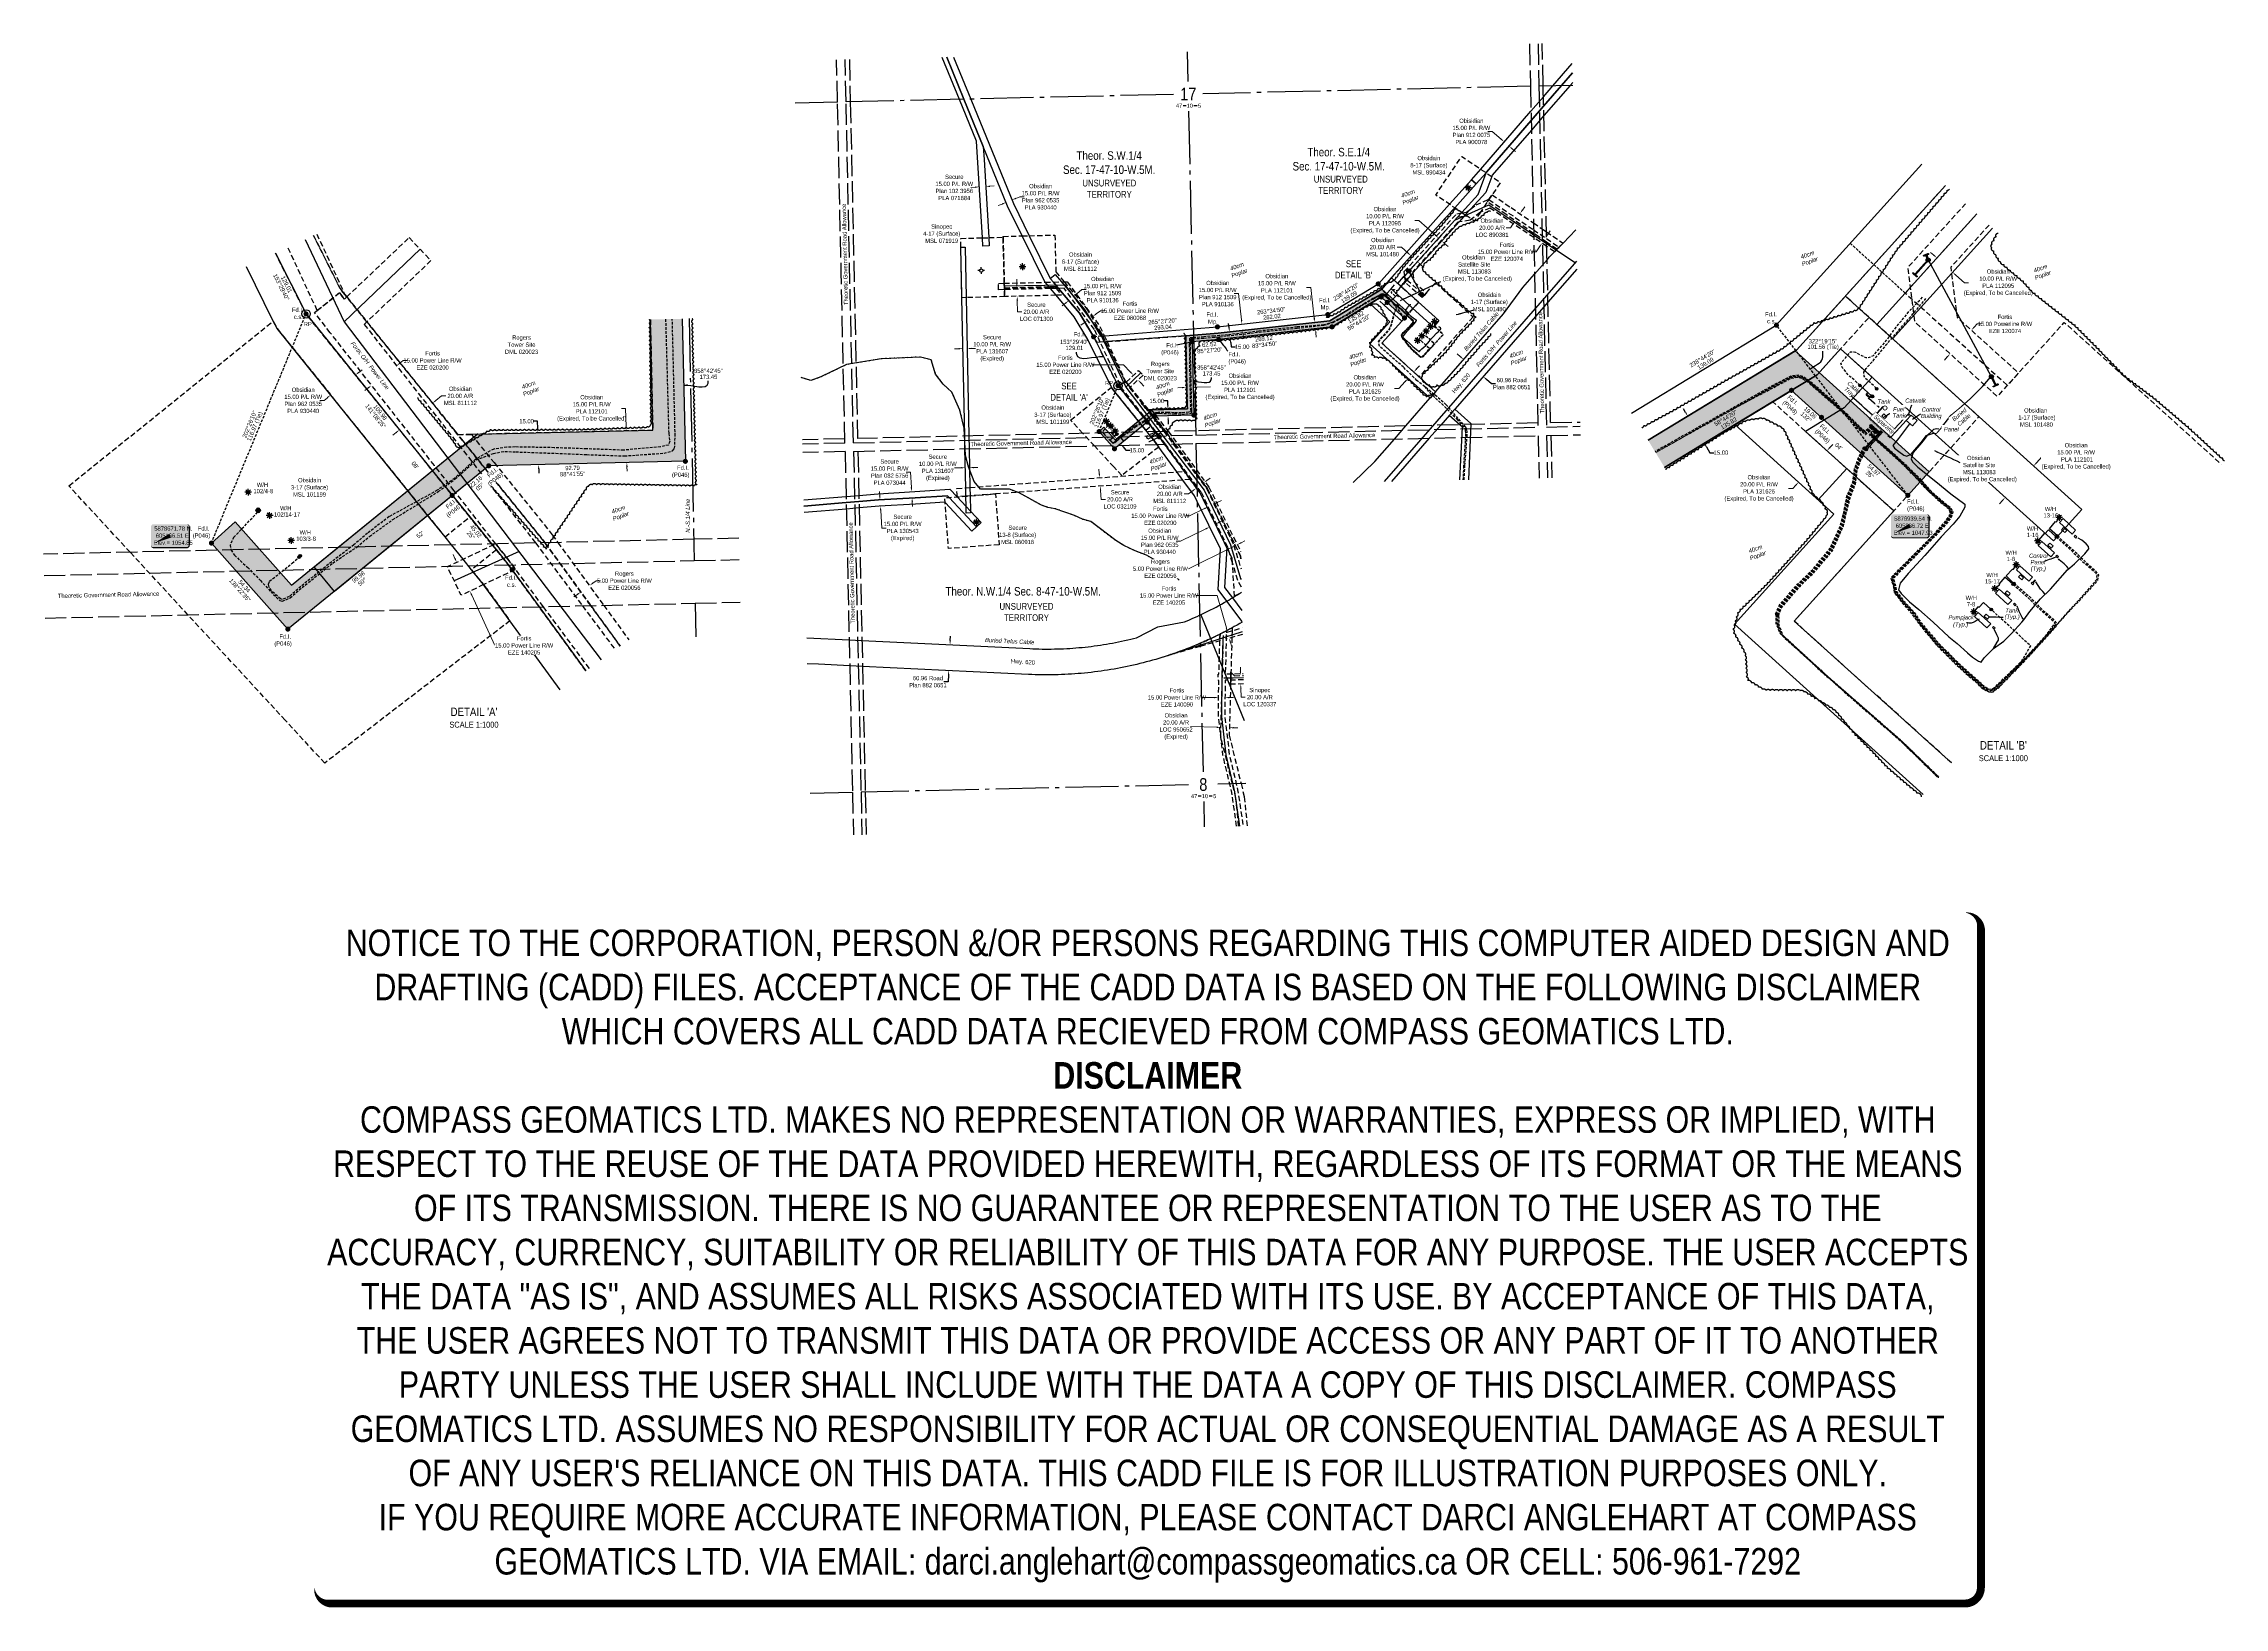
# Model space of a CAD drawing. Extents: x 602678 to 607820, y 5875898 to 5879587.
import ezdxf
from ezdxf.enums import TextEntityAlignment as Align

# ---------------------------------------------------------------- set-up
doc = ezdxf.new("R2010")
doc.units = 0
doc.header["$LTSCALE"] = 5
doc.header["$PDMODE"] = 34
doc.header["$PDSIZE"] = 0.03
for name, pattern in [('0', [1, 1, 0]), ('foc-ACCESSROAD', [3.75, 2.5, -1.25]), ('foc-FLOWLINE', [3.75, 2.5, -1.25]), ('foc-QUARTERLINE', [33, 25, -3, 2, -3]), ('foc-TIELINE', [1.875, 1.25, -0.625]), ('foc-TRAV', [1.875, 1.25, -0.625]), ('foc-UNSURVEYED', [12.5, 10, -2.5]), ('foc-WHEELTRACKS', [2, 0.4, -1.6]), ('UG_PIPE', [1.875, 1.25, -0.625])]:
    doc.linetypes.add(name, pattern=pattern)
doc.layers.get('Defpoints').update_dxf_attribs({"color": 9})
for name, color, linetype in [('10', 1, 'Continuous'), ('35', 37, 'Continuous'), ('9', 3, 'Continuous'), ('AS-CABLE', 224, 'foc-CABLE'), ('AS-PIPE-UG', 44, 'UG_PIPE'), ('AS-POWER', 104, 'foc-POWER'), ('AS-POWER-EXISTING-PP', 72, 'Continuous'), ('AS-POWER-T', 104, 'Continuous'), ('AS-SYMBOL', 7, 'Continuous'), ('AS-TELUS', 224, 'foc-TEL'), ('C-AR', 13, 'foc-ACCESSROAD'), ('C-RW', 13, 'Continuous'), ('C-SYMBOL', 7, 'Continuous'), ('C-WS', 13, 'foc-ACCESSROAD'), ('C-WS-S', 8, 'Continuous'), ('DETAIL-T', 7, 'Continuous'), ('F-AR', 190, 'foc-ACCESSROAD'), ('F-EZE', 190, 'foc-FLOWLINE'), ('F-RW', 190, 'Continuous'), ('F-WS', 190, 'foc-ACCESSROAD'), ('F-WS-S', 8, 'Continuous'), ('L-BD', 7, 'Continuous'), ('L-MON', 1, 'Continuous'), ('L-QSEC', 8, 'foc-QUARTERLINE'), ('L-ROAD-T', 7, 'Continuous'), ('L-SECLBL', 7, 'Continuous'), ('L-SECQ', 8, 'foc-QUARTERLINE'), ('L-TIE', 7, 'foc-TIELINE'), ('L-TITLEDB', 4, 'Continuous'), ('L-TITLEDB-T', 4, 'Continuous'), ('L-UNS-T', 3, 'Continuous'), ('L-USEC', 7, 'foc-UNSURVEYED'), ('P-PROPOSED', 10, 'Continuous'), ('P-PROPOSED-H', 21, 'Continuous'), ('P-TRAV', 4, 'foc-TRAV'), ('P-TXT', 4, 'Continuous'), ('T-BUSH', 110, '0'), ('T-BUSH-T', 110, 'Continuous'), ('T-WATER-P3', 160, 'foc-WHEELTRACKS')]:
    doc.layers.add(name, color=color, linetype=linetype)
for name, color, linetype, lineweight in [('AS-GENERAL', 48, 'Continuous', 18), ('C-AR-T', 13, 'Continuous', 9), ('C-RW-T', 13, 'Continuous', 9), ('C-WS-T', 13, 'Continuous', 9), ('F-AR-T', 190, 'Continuous', 9), ('F-EZE-T', 190, 'Continuous', 9), ('F-RW-T', 190, 'Continuous', 9), ('F-WS-T', 190, 'Continuous', 9), ('T-TEXT', 48, 'Continuous', 18)]:
    doc.layers.add(name, color=color, linetype=linetype, lineweight=lineweight)
doc.layers.add('AS-PIPE-AG', color=7, linetype='Continuous', true_color=0x7d00fa)
doc.layers.add('DISCLAIMER', color=7, linetype='Continuous', plot=False)
doc.styles.add('175L', font='ARIALN.TTF', dxfattribs={"height": 20})
doc.styles.add('80', font='ARIALN.TTF', dxfattribs={"height": 10})
doc.styles.add('80CG', font='ARIALN.TTF', dxfattribs={"height": 10})
doc.styles.add('80L', font='ARIALN.TTF', dxfattribs={"height": 10})
doc.styles.add('80LS', font='ARIALNI.TTF', dxfattribs={"height": 10})
doc.styles.add('foc-LtypeFont', font='ARIALN.TTF', dxfattribs={"height": 7.35})
doc.styles.add('SIMPLEX', font='ARIALN.TTF')
doc.styles.get("Standard").update_dxf_attribs({"font": 'ARIALN.TTF'})
doc.linetypes.add('foc-CABLE', pattern='A,2,-1,["C",foc-LtypeFont,S=0.2,R=0,X=-0.625,Y=-0.75],-1.24,8', length=12.24)
doc.linetypes.add('foc-POWER', pattern='A,6,-1,["P",foc-LtypeFont,S=0.2,R=0,X=-0.625,Y=-0.75],-1.24,4', length=12.24)
doc.linetypes.add('foc-TEL', pattern='A,2,-1,["T",foc-LtypeFont,S=0.2,R=0,X=-0.425,Y=-0.75],-1.24,8', length=12.24)
doc.linetypes.add('foc-TEL-NOLINE', pattern='A,0,-2,["T",foc-LtypeFont,S=0.2,R=0,X=-0.425,Y=-0.75],-10.24', length=12.24)
doc.linetypes.add('foc-TOPO-flowdirection-NOLINE', pattern='A,0,[">",foc-LtypeFont,S=0.3,R=0,X=0,Y=-0.945],-20,[">",foc-LtypeFont,S=0.3,R=0,X=0,Y=-0.945],0', length=20)
doc.dimstyles.new('Compass 5 000', dxfattribs={"dimscale": 5, "dimtxt": 9, "dimasz": 2, "dimexe": 0.2, "dimexo": 0.0625, "dimgap": 0.5, "dimtad": 0, "dimtih": 1, "dimtoh": 1, "dimzin": 0, "dimdsep": 46, "dimtxsty": '80CG', "dimcen": 0.1, "dimse1": 1, "dimse2": 1, "dimclrd": 256, "dimclrt": 256, "dimaunit": 1, "dimadec": 4, "dimazin": 0, "dimtfac": 0.06, "dimtofl": 0, "dimtmove": 0, "dimatfit": 1, "dimfxl": 0.2, "dimtolj": 1, "dimtzin": 0, "dimlwd": -1, "dimarcsym": 0})

# ---------------------------------------------------------------- blocks, each defined once
blk = doc.blocks.new('L-SECLBL')
at = {"layer": '9', "color": 7}
for p, q in [((-5.1, -27.8), (-12.3, -27.8)), ((20.7, -27.8), (13.5, -27.8))]:
    blk.add_line(p, q, dxfattribs=at)
at = {"layer": '10', "color": 2, "style": 'SIMPLEX'}
blk.add_attdef('SEC', text='', height=30, dxfattribs=at).set_placement((0, 0), align=Align.MIDDLE)
at = {"layer": '10', "color": 5, "style": '80L'}
blk.add_attdef('TWP', text='', height=9.5, dxfattribs=at).set_placement((-14.4, -27.4), align=Align.MIDDLE_RIGHT)
blk.add_attdef('RGE', text='', height=9.5, dxfattribs=at).set_placement((3.6, -27.4), align=Align.MIDDLE_CENTER)
blk.add_attdef('MER', text='', height=9.5, dxfattribs=at).set_placement((23.2, -27.4), align=Align.MIDDLE_LEFT)
blk = doc.blocks.new('*D550')
at = {"layer": 'Defpoints', "color": 0, "transparency": 16777216}
for p in [(606039, 5878856.3), (606072.1, 5878801.6), (606085, 5878816.3)]:
    blk.add_point(p, dxfattribs=at)
at = {"layer": 'L-TITLEDB-T', "transparency": 16777216}
for p, q in [((606018.6, 5878848.2), (606011.1, 5878854.8)), ((606079.7, 5878795), (606091.4, 5878784.8)), ((606091.4, 5878784.8), (606101.4, 5878784.8))]:
    blk.add_line(p, q, dxfattribs=at)
for points in [[(606019.7, 5878849.5), (606017.5, 5878846.9), (606026.2, 5878841.6)], [(606080.8, 5878796.3), (606078.6, 5878793.8), (606072.1, 5878801.6)]]:
    blk.add_solid(points, dxfattribs=at)
at = {"layer": 'L-TITLEDB-T', "transparency": 16777216, "insert": (606139.4, 5878784.8), "char_height": 10, "attachment_point": 5, "style": '80CG'}
blk.add_mtext('\\A1;\\A1;60.96 Road\\PPlan 882 0651', dxfattribs=at)
blk = doc.blocks.new('*D551')
at = {"layer": 'Defpoints', "color": 0, "transparency": 16777216}
for p in [(605449.9, 5878479.9), (605454.4, 5878482.1), (605492.4, 5878404.9)]:
    blk.add_point(p, dxfattribs=at)
at = {"layer": 'F-EZE-T', "transparency": 16777216}
for p, q in [((605501.4, 5878409.3), (605510.3, 5878413.7)), ((605478.9, 5878398.3), (605377.3, 5878348.2)), ((605377.3, 5878348.2), (605367.3, 5878348.2))]:
    blk.add_line(p, q, dxfattribs=at)
for points in [[(605478.2, 5878399.8), (605479.7, 5878396.8), (605487.9, 5878402.7)], [(605500.6, 5878410.8), (605502.1, 5878407.8), (605492.4, 5878404.9)]]:
    blk.add_solid(points, dxfattribs=at)
at = {"layer": 'F-EZE-T', "transparency": 16777216, "insert": (605311, 5878348.2), "char_height": 10, "attachment_point": 5, "style": '80CG', "bg_fill": 3, "box_fill_scale": 1.1, "bg_fill_color": 256, "bg_fill_true_color": 13158600, "bg_fill_transparency": 0}
blk.add_mtext('\\A1;Rogers\\P5.00 Power Line R/W\\PEZE 020056', dxfattribs=at)
blk = doc.blocks.new('*D552')
at = {"layer": 'Defpoints', "color": 0, "transparency": 16777216}
for p in [(605437.5, 5878500.7), (605459.2, 5878421), (605472.7, 5878427.5)]:
    blk.add_point(p, dxfattribs=at)
at = {"layer": 'F-EZE-T', "transparency": 16777216}
for p, q in [((605380, 5878473), (605370, 5878473)), ((605415, 5878489.9), (605380, 5878473)), ((605446.5, 5878505.1), (605455.5, 5878509.4))]:
    blk.add_line(p, q, dxfattribs=at)
for points in [[(605414.2, 5878491.4), (605415.7, 5878488.4), (605424, 5878494.2)], [(605445.8, 5878506.6), (605447.2, 5878503.6), (605437.5, 5878500.7)]]:
    blk.add_solid(points, dxfattribs=at)
at = {"layer": 'F-EZE-T', "transparency": 16777216, "insert": (605310.8, 5878473), "char_height": 10, "attachment_point": 5, "style": '80CG'}
blk.add_mtext('\\A1;Fortis\\P15.00 Power Line R/W\\PEZE 020200', dxfattribs=at)
blk = doc.blocks.new('*D555')
at = {"layer": 'C-AR-T', "transparency": 16777216}
for p, q in [((605443.8, 5877974.1), (605382.2, 5877975.9)), ((605483.7, 5877973), (605493.7, 5877972.8))]:
    blk.add_line(p, q, dxfattribs=at)
for points in [[(605443.8, 5877975.8), (605443.7, 5877972.5), (605453.8, 5877973.9)], [(605483.8, 5877974.7), (605483.7, 5877971.4), (605473.7, 5877973.3)]]:
    blk.add_solid(points, dxfattribs=at)
at = {"layer": 'Defpoints', "color": 0, "transparency": 16777216}
for p in [(605454.9, 5878016), (605474.9, 5878015.4), (605473.7, 5877973.3)]:
    blk.add_point(p, dxfattribs=at)
at = {"layer": 'C-AR-T', "transparency": 16777216, "insert": (605348, 5877975.9), "char_height": 10, "attachment_point": 5, "style": '80CG'}
blk.add_mtext('\\A1;Obsidian\\P20.00 A/R\\PLOC 950652\\P(Expired)', dxfattribs=at)
blk = doc.blocks.new('*D559')
at = {"layer": 'Defpoints', "color": 0, "transparency": 16777216}
for p in [(605119.1, 5878961.9), (605131.2, 5878970.7), (605151.5, 5878943)]:
    blk.add_point(p, dxfattribs=at)
at = {"layer": 'F-EZE-T', "transparency": 16777216}
for p, q in [((605131.3, 5878928.3), (605123.3, 5878922.3)), ((605159.6, 5878949), (605170, 5878956.6)), ((605170, 5878956.6), (605180, 5878956.6))]:
    blk.add_line(p, q, dxfattribs=at)
for points in [[(605130.4, 5878929.6), (605132.3, 5878926.9), (605139.4, 5878934.2)], [(605158.6, 5878950.3), (605160.5, 5878947.6), (605151.5, 5878943)]]:
    blk.add_solid(points, dxfattribs=at)
at = {"layer": 'F-EZE-T', "transparency": 16777216, "insert": (605239.1, 5878956.6), "char_height": 10, "attachment_point": 5, "style": '80CG'}
blk.add_mtext('\\A1;Fortis\\P15.00 Power Line R/W\\PEZE 080088', dxfattribs=at)
blk = doc.blocks.new('*D560')
at = {"layer": 'Defpoints', "color": 0, "transparency": 16777216}
for p in [(606130.7, 5879170.1), (606139.1, 5879182.5), (606210.8, 5879116)]:
    blk.add_point(p, dxfattribs=at)
at = {"layer": 'F-EZE-T', "transparency": 16777216}
for p, q in [((606224.8, 5879136.7), (606230.4, 5879145)), ((606197, 5879095.6), (606187, 5879095.6)), ((606205.2, 5879107.7), (606197, 5879095.6))]:
    blk.add_line(p, q, dxfattribs=at)
for points in [[(606223.4, 5879137.6), (606226.1, 5879135.8), (606219.2, 5879128.4)], [(606203.8, 5879108.6), (606206.6, 5879106.8), (606210.8, 5879116)]]:
    blk.add_solid(points, dxfattribs=at)
at = {"layer": 'F-EZE-T', "transparency": 16777216, "insert": (606127.9, 5879095.6), "char_height": 10, "attachment_point": 5, "style": '80CG'}
blk.add_mtext('\\A1;Fortis\\P15.00 Power Line R/W\\PEZE 120074', dxfattribs=at)
blk = doc.blocks.new('*D561')
at = {"layer": 'Defpoints', "color": 0, "transparency": 16777216}
for p in [(604973.3, 5878990.8), (604989, 5879011.2), (604989.5, 5878991.2)]:
    blk.add_point(p, dxfattribs=at)
at = {"layer": 'F-AR-T', "transparency": 16777216}
for p, q in [((604972.5, 5879020.8), (604972.3, 5879030.8)), ((604973.6, 5878980.8), (604974.3, 5878954.2)), ((604974.3, 5878954.2), (604984.3, 5878954.2))]:
    blk.add_line(p, q, dxfattribs=at)
for points in [[(604974.2, 5879020.8), (604970.9, 5879020.7), (604972.8, 5879010.8)], [(604975.2, 5878980.8), (604971.9, 5878980.8), (604973.3, 5878990.8)]]:
    blk.add_solid(points, dxfattribs=at)
at = {"layer": 'F-AR-T', "transparency": 16777216, "insert": (605018.6, 5878954.2), "char_height": 10, "attachment_point": 5, "style": '80CG'}
blk.add_mtext('\\A1;Secure\\P20.00 A/R\\PLOC 071300', dxfattribs=at)
blk = doc.blocks.new('*D562')
at = {"layer": 'C-RW-T', "transparency": 16777216}
for p, q in [((606093.3, 5879379.6), (606083.3, 5879379.6)), ((606114.3, 5879361.4), (606093.3, 5879379.6)), ((606140.8, 5879338.5), (606148.3, 5879331.9))]:
    blk.add_line(p, q, dxfattribs=at)
for points in [[(606115.4, 5879362.6), (606113.2, 5879360.1), (606121.9, 5879354.8)], [(606141.9, 5879339.7), (606139.7, 5879337.2), (606133.2, 5879345)]]:
    blk.add_solid(points, dxfattribs=at)
at = {"layer": 'Defpoints', "color": 0, "transparency": 16777216}
for p in [(606109.7, 5879340.8), (606121.9, 5879354.8), (606121, 5879330.9)]:
    blk.add_point(p, dxfattribs=at)
at = {"layer": 'C-RW-T', "transparency": 16777216, "insert": (606044.3, 5879379.6), "char_height": 10, "attachment_point": 5, "style": '80CG'}
blk.add_mtext('\\A1;Obisidian\\P15.00 P/L R/W\\PPlan 912 0075\\PPLA 900078', dxfattribs=at)
blk = doc.blocks.new('*D563')
at = {"layer": 'C-AR-T', "transparency": 16777216}
for p, q in [((606164.6, 5879193.8), (606170.2, 5879202.1)), ((606136.6, 5879152.4), (606126.6, 5879152.4)), ((606142.2, 5879160.7), (606136.6, 5879152.4))]:
    blk.add_line(p, q, dxfattribs=at)
for points in [[(606163.2, 5879194.8), (606166, 5879192.9), (606159, 5879185.6)], [(606140.8, 5879161.7), (606143.5, 5879159.8), (606147.8, 5879169)]]:
    blk.add_solid(points, dxfattribs=at)
at = {"layer": 'Defpoints', "color": 0, "transparency": 16777216}
for p in [(606116.8, 5879190), (606128, 5879206.5), (606159, 5879185.6)]:
    blk.add_point(p, dxfattribs=at)
at = {"layer": 'C-AR-T', "transparency": 16777216, "insert": (606093, 5879152.4), "char_height": 10, "attachment_point": 5, "style": '80CG'}
blk.add_mtext('\\A1;Obsidian\\P20.00 A/R\\PLOC 890381', dxfattribs=at)
blk = doc.blocks.new('*D564')
at = {"layer": 'C-AR-T', "transparency": 16777216}
for p, q in [((605879.3, 5879106.7), (605869.3, 5879106.7)), ((605894.9, 5879092.6), (605879.3, 5879106.7)), ((605924.5, 5879065.7), (605931.9, 5879059))]:
    blk.add_line(p, q, dxfattribs=at)
for points in [[(605896, 5879093.8), (605893.7, 5879091.3), (605902.3, 5879085.9)], [(605925.6, 5879067), (605923.4, 5879064.5), (605917.1, 5879072.5)]]:
    blk.add_solid(points, dxfattribs=at)
at = {"layer": 'Defpoints', "color": 0, "transparency": 16777216}
for p in [(605901.5, 5879085), (605902.3, 5879085.9), (605916.3, 5879071.6)]:
    blk.add_point(p, dxfattribs=at)
at = {"layer": 'C-AR-T', "transparency": 16777216, "insert": (605835, 5879106.7), "char_height": 10, "attachment_point": 5, "style": '80CG'}
blk.add_mtext('\\A1;Obsidian\\P20.00 A/R\\PMSL 101480', dxfattribs=at)
blk = doc.blocks.new('*D565')
at = {"layer": 'C-RW-T', "transparency": 16777216}
for p, q in [((604937.8, 5879208.4), (604928.6, 5879204.7)), ((604970.2, 5879221.7), (604979.5, 5879225.5)), ((604979.5, 5879225.5), (604989.5, 5879225.5))]:
    blk.add_line(p, q, dxfattribs=at)
for points in [[(604937.2, 5879210), (604938.5, 5879206.9), (604947.1, 5879212.2)], [(604969.6, 5879223.2), (604970.9, 5879220.1), (604961, 5879217.9)]]:
    blk.add_solid(points, dxfattribs=at)
at = {"layer": 'Defpoints', "color": 0, "transparency": 16777216}
for p in [(604946.8, 5879213), (604960.7, 5879218.7), (604961, 5879217.9)]:
    blk.add_point(p, dxfattribs=at)
at = {"layer": 'C-RW-T', "transparency": 16777216, "insert": (605028.6, 5879225.5), "char_height": 10, "attachment_point": 5, "style": '80CG'}
blk.add_mtext('\\A1;Obsidian\\P15.00 P/L R/W\\PPlan 962 0535\\PPLA 930440', dxfattribs=at)
blk = doc.blocks.new('*D566')
at = {"layer": 'Defpoints', "color": 0, "transparency": 16777216}
for p in [(604884, 5879248.8), (604885, 5879233.2), (604899.9, 5879234.1)]:
    blk.add_point(p, dxfattribs=at)
at = {"layer": 'F-RW-T', "transparency": 16777216}
for p, q in [((604874, 5879248.1), (604864.1, 5879247.5)), ((604909, 5879250.3), (604919, 5879250.9))]:
    blk.add_line(p, q, dxfattribs=at)
for points in [[(604873.9, 5879249.8), (604874.2, 5879246.5), (604884, 5879248.8)], [(604908.9, 5879251.9), (604909.1, 5879248.6), (604899, 5879249.7)]]:
    blk.add_solid(points, dxfattribs=at)
at = {"layer": 'F-RW-T', "transparency": 16777216, "insert": (604825, 5879247.5), "char_height": 10, "attachment_point": 5, "style": '80CG'}
blk.add_mtext('\\A1;Secure\\P15.00 P/L R/W\\PPlan 102 3956\\PPLA 071884', dxfattribs=at)
blk = doc.blocks.new('*D567')
at = {"layer": 'C-RW-T', "transparency": 16777216}
for p, q in [((605920.7, 5879169.9), (605910.7, 5879169.9)), ((605959.8, 5879134.6), (605920.7, 5879169.9)), ((605982, 5879114.5), (605989.5, 5879107.8))]:
    blk.add_line(p, q, dxfattribs=at)
for points in [[(605960.9, 5879135.8), (605958.6, 5879133.4), (605967.2, 5879127.9)], [(605983.2, 5879115.7), (605980.9, 5879113.3), (605974.6, 5879121.2)]]:
    blk.add_solid(points, dxfattribs=at)
at = {"layer": 'Defpoints', "color": 0, "transparency": 16777216}
for p in [(605942, 5879100), (605949.4, 5879093.3), (605974.6, 5879121.2)]:
    blk.add_point(p, dxfattribs=at)
at = {"layer": 'C-RW-T', "transparency": 16777216, "insert": (605840.7, 5879169.9), "char_height": 10, "attachment_point": 5, "style": '80CG'}
blk.add_mtext('\\A1;Obsidian\\P10.00 P/L R/W\\PPLA 112095\\P(Expired, To be Cancelled)', dxfattribs=at)
blk = doc.blocks.new('*D568')
at = {"layer": 'C-RW-T', "transparency": 16777216}
for p, q in [((605665.5, 5879011.7), (605655.5, 5879011.7)), ((605673.7, 5878939.1), (605665.5, 5879011.7)), ((605677.6, 5878904.3), (605678.7, 5878894.4))]:
    blk.add_line(p, q, dxfattribs=at)
for points in [[(605675.4, 5878939.3), (605672, 5878938.9), (605674.8, 5878929.2)], [(605679.3, 5878904.5), (605676, 5878904.1), (605676.5, 5878914.3)]]:
    blk.add_solid(points, dxfattribs=at)
at = {"layer": 'Defpoints', "color": 0, "transparency": 16777216}
for p in [(605609.9, 5878921.8), (605611.6, 5878906.9), (605676.5, 5878914.3)]:
    blk.add_point(p, dxfattribs=at)
at = {"layer": 'C-RW-T', "transparency": 16777216, "insert": (605585.6, 5879011.7), "char_height": 10, "attachment_point": 5, "style": '80CG'}
blk.add_mtext('\\A1;Obsidian\\P15.00 P/L R/W\\PPLA 112101\\P(Expired, To be Cancelled)', dxfattribs=at)
blk = doc.blocks.new('*D569')
at = {"layer": 'C-RW-T', "transparency": 16777216}
for p, q in [((605362.5, 5878775.4), (605352.5, 5878775.2)), ((605397.5, 5878776.2), (605428.9, 5878776.9))]:
    blk.add_line(p, q, dxfattribs=at)
for points in [[(605362.5, 5878777.1), (605362.5, 5878773.7), (605372.5, 5878775.6)], [(605397.5, 5878777.8), (605397.5, 5878774.5), (605387.5, 5878775.9)]]:
    blk.add_solid(points, dxfattribs=at)
at = {"layer": 'Defpoints', "color": 0, "transparency": 16777216}
for p in [(605372.3, 5878782.7), (605372.5, 5878775.6), (605387.3, 5878783.1)]:
    blk.add_point(p, dxfattribs=at)
at = {"layer": 'C-RW-T', "transparency": 16777216, "insert": (605498.8, 5878776.9), "char_height": 10, "attachment_point": 5, "style": '80CG'}
blk.add_mtext('\\A1;Obsidian\\P15.00 P/L R/W\\PPLA 112101\\P(Expired, To be Cancelled)', dxfattribs=at)
blk = doc.blocks.new('*D570')
at = {"layer": 'Defpoints', "color": 0, "transparency": 16777216}
for p in [(604845.4, 5878872.9), (604855.2, 5878873.1), (604855.3, 5878867.5)]:
    blk.add_point(p, dxfattribs=at)
at = {"layer": 'F-RW-T', "transparency": 16777216}
for p, q in [((604835.5, 5878867.1), (604825.5, 5878866.9)), ((604865.3, 5878867.7), (604875.3, 5878867.9))]:
    blk.add_line(p, q, dxfattribs=at)
for points in [[(604835.4, 5878868.8), (604835.5, 5878865.4), (604845.5, 5878867.3)], [(604865.2, 5878869.4), (604865.3, 5878866), (604855.3, 5878867.5)]]:
    blk.add_solid(points, dxfattribs=at)
at = {"layer": 'F-RW-T', "transparency": 16777216, "insert": (604914.4, 5878867.9), "char_height": 10, "attachment_point": 5, "style": '80CG'}
blk.add_mtext('\\A1;Secure\\P10.00 P/L R/W\\PPLA 131607\\P(Expired)', dxfattribs=at)
blk = doc.blocks.new('*D571')
at = {"layer": 'C-RW-T', "transparency": 16777216}
for p, q in [((605495.3, 5878997.2), (605485.3, 5878997.2)), ((605502.3, 5878934.9), (605495.3, 5878997.2)), ((605506.2, 5878900.1), (605507.4, 5878890.2))]:
    blk.add_line(p, q, dxfattribs=at)
for points in [[(605504, 5878935.1), (605500.7, 5878934.7), (605503.4, 5878925)], [(605507.9, 5878900.3), (605504.6, 5878899.9), (605505.1, 5878910.1)]]:
    blk.add_solid(points, dxfattribs=at)
at = {"layer": 'Defpoints', "color": 0, "transparency": 16777216}
for p in [(605540.2, 5878929.1), (605503.4, 5878925), (605541.9, 5878914.2)]:
    blk.add_point(p, dxfattribs=at)
at = {"layer": 'C-RW-T', "transparency": 16777216, "insert": (605446.2, 5878997.2), "char_height": 10, "attachment_point": 5, "style": '80CG'}
blk.add_mtext('\\A1;Obsidian\\P15.00 P/L R/W\\PPlan 912 1509\\PPLA 910136', dxfattribs=at)
blk = doc.blocks.new('*D572')
at = {"layer": 'C-RW-T', "transparency": 16777216}
for p, q in [((605915.3, 5878819.5), (605922, 5878827)), ((605873.4, 5878773.2), (605863.4, 5878773.2)), ((605888.5, 5878789.9), (605873.4, 5878773.2))]:
    blk.add_line(p, q, dxfattribs=at)
for points in [[(605887.3, 5878791), (605889.7, 5878788.7), (605895.2, 5878797.3)], [(605914, 5878820.7), (605916.5, 5878818.4), (605908.6, 5878812.1)]]:
    blk.add_solid(points, dxfattribs=at)
at = {"layer": 'Defpoints', "color": 0, "transparency": 16777216}
for p in [(605894, 5878825.2), (605880.7, 5878810.4), (605895.2, 5878797.3)]:
    blk.add_point(p, dxfattribs=at)
at = {"layer": 'C-RW-T', "transparency": 16777216, "insert": (605793.5, 5878773.2), "char_height": 10, "attachment_point": 5, "style": '80CG'}
blk.add_mtext('\\A1;Obsidian\\P20.00 P/L R/W\\PPLA 131625\\P(Expired, To be Cancelled)', dxfattribs=at)
blk = doc.blocks.new('GAS')
h = blk.add_hatch(color=255)
h.dxf.hatch_style = 1
edge = h.paths.add_edge_path()
edge.add_arc((0, 0), 0.9, 0, 360)
for p, q in [((-0.8, 0), (-1.6, 0)), ((-0.6, 0.6), (-1.1, 1.1)), ((0, 0.8), (0, 1.6)), ((0.6, 0.6), (1.1, 1.1)), ((1.6, 0), (0.8, 0)), ((-0.6, -0.6), (-1.1, -1.1)), ((0, -0.8), (0, -1.6)), ((1.1, -1.1), (0.6, -0.6))]:
    blk.add_line(p, q)
blk.add_circle((0, 0), 0.8)
blk = doc.blocks.new('GABD')
for p, q in [((-0.8, 0), (-1.6, 0)), ((0, 0.8), (0, 1.6)), ((1.6, 0), (0.8, 0)), ((0, -0.8), (0, -1.6))]:
    blk.add_line(p, q)
blk.add_circle((0, 0), 0.8)
blk = doc.blocks.new('POWERPOLE')
h = blk.add_hatch(color=255)
edge = h.paths.add_edge_path()
edge.add_arc((0, 0), 0.96, 0, 360)
at = {"linetype": 'Continuous'}
for p, q in [((0.7, -0.7), (-0.7, 0.7)), ((-0.7, -0.7), (0.7, 0.7))]:
    blk.add_line(p, q, dxfattribs=at)
blk.add_circle((0, 0), 0.96, dxfattribs=at)
blk = doc.blocks.new('*D575')
at = {"layer": 'C-RW-T', "transparency": 16777216}
for p, q in [((605114.1, 5878996.8), (605125.8, 5879006.5)), ((605125.8, 5879006.5), (605135.8, 5879006.5)), ((605087.3, 5878974.4), (605079.6, 5878967.9))]:
    blk.add_line(p, q, dxfattribs=at)
for points in [[(605086.2, 5878975.6), (605088.3, 5878973.1), (605095, 5878980.8)], [(605113, 5878998.1), (605115.2, 5878995.5), (605106.4, 5878990.4)]]:
    blk.add_solid(points, dxfattribs=at)
at = {"layer": 'Defpoints', "color": 0, "transparency": 16777216}
for p in [(605106.4, 5878990.4), (605109.4, 5878986.8), (605097.9, 5878977.2)]:
    blk.add_point(p, dxfattribs=at)
at = {"layer": 'C-RW-T', "transparency": 16777216, "insert": (605174.8, 5879006.5), "char_height": 10, "attachment_point": 5, "style": '80CG'}
blk.add_mtext('\\A1;Obsidian\\P15.00 P/L R/W\\PPlan 912 1509\\PPLA 910136', dxfattribs=at)
blk = doc.blocks.new('*D577')
at = {"layer": 'Defpoints', "color": 0, "transparency": 16777216}
for p in [(605448.5, 5878067.7), (605463.5, 5878067.6), (605448.3, 5878044.3)]:
    blk.add_point(p, dxfattribs=at)
at = {"layer": 'F-EZE-T', "transparency": 16777216}
for p, q in [((605438.3, 5878044.4), (605409.2, 5878044.6)), ((605473.3, 5878044.1), (605483.3, 5878044.1))]:
    blk.add_line(p, q, dxfattribs=at)
for points in [[(605438.4, 5878046), (605438.3, 5878042.7), (605448.3, 5878044.3)], [(605473.4, 5878045.8), (605473.3, 5878042.5), (605463.3, 5878044.2)]]:
    blk.add_solid(points, dxfattribs=at)
at = {"layer": 'F-EZE-T', "transparency": 16777216, "insert": (605350, 5878044.6), "char_height": 10, "attachment_point": 5, "style": '80CG'}
blk.add_mtext('\\A1;Fortis\\P15.00 Power Line R/W\\PEZE 140090', dxfattribs=at)
blk = doc.blocks.new('*D578')
at = {"layer": 'Defpoints', "color": 0, "transparency": 16777216}
for p in [(605498.6, 5878096.2), (605499, 5878076.2), (605500.5, 5878076.2)]:
    blk.add_point(p, dxfattribs=at)
at = {"layer": 'F-AR-T', "transparency": 16777216}
for p, q in [((605499.9, 5878106.2), (605499.6, 5878116.2)), ((605500.7, 5878066.2), (605501.2, 5878045.3)), ((605501.2, 5878045.3), (605511.2, 5878045.3))]:
    blk.add_line(p, q, dxfattribs=at)
for points in [[(605501.5, 5878106.2), (605498.2, 5878106.2), (605500.1, 5878096.2)], [(605502.4, 5878066.3), (605499.1, 5878066.2), (605500.5, 5878076.2)]]:
    blk.add_solid(points, dxfattribs=at)
at = {"layer": 'F-AR-T', "transparency": 16777216, "insert": (605545.5, 5878045.3), "char_height": 10, "attachment_point": 5, "style": '80CG'}
blk.add_mtext('\\A1;Sinopec\\P20.00 A/R\\PLOC 120337', dxfattribs=at)
blk = doc.blocks.new('RISER')
h = blk.add_hatch(color=255)
h.dxf.hatch_style = 1
edge = h.paths.add_edge_path()
edge.add_arc((0, 0), 0.7, 0, 360)
blk.add_hatch(color=13).paths.add_polyline_path([(0.6, -0.2), (-0.6, -0.2, 0.774597)])
at = {"color": 13}
blk.add_line((-0.6, -0.2), (0.6, -0.2), dxfattribs=at)
blk.add_circle((0, 0), 0.6, dxfattribs=at)
blk = doc.blocks.new('*D579')
at = {"layer": 'Defpoints', "color": 0, "transparency": 16777216}
for p in [(605169.1, 5878542.9), (605181.5, 5878563.8), (605183, 5878543.9)]:
    blk.add_point(p, dxfattribs=at)
at = {"layer": 'F-EZE-T', "transparency": 16777216}
for p, q in [((605166.9, 5878572.7), (605166.2, 5878582.7)), ((605169.9, 5878532.9), (605171.5, 5878511.8)), ((605171.5, 5878511.8), (605181.5, 5878511.8))]:
    blk.add_line(p, q, dxfattribs=at)
for points in [[(605168.6, 5878572.8), (605165.3, 5878572.6), (605167.7, 5878562.7)], [(605171.5, 5878533), (605168.2, 5878532.8), (605169.1, 5878542.9)]]:
    blk.add_solid(points, dxfattribs=at)
at = {"layer": 'F-EZE-T', "transparency": 16777216, "insert": (605215.8, 5878511.8), "char_height": 10, "attachment_point": 5, "style": '80CG'}
blk.add_mtext('\\A1;Secure\\P20.00 A/R\\PLOC 032109', dxfattribs=at)
blk = doc.blocks.new('*D580')
at = {"layer": 'C-AR-T', "transparency": 16777216}
for p, q in [((605377.2, 5878524.7), (605367.2, 5878524.7)), ((605388.1, 5878532.6), (605377.2, 5878524.7)), ((605420.5, 5878556.2), (605428.6, 5878562.1))]:
    blk.add_line(p, q, dxfattribs=at)
for points in [[(605387.2, 5878534), (605389.1, 5878531.3), (605396.2, 5878538.5)], [(605419.5, 5878557.5), (605421.5, 5878554.8), (605412.4, 5878550.3)]]:
    blk.add_solid(points, dxfattribs=at)
at = {"layer": 'Defpoints', "color": 0, "transparency": 16777216}
for p in [(605392.5, 5878543.6), (605396.2, 5878538.5), (605408.7, 5878555.3)]:
    blk.add_point(p, dxfattribs=at)
at = {"layer": 'C-AR-T', "transparency": 16777216, "insert": (605333, 5878524.7), "char_height": 10, "attachment_point": 5, "style": '80CG'}
blk.add_mtext('\\A1;Obsidian\\P20.00 A/R\\PMSL 811112', dxfattribs=at)
blk = doc.blocks.new('*D581')
at = {"layer": 'Defpoints', "color": 0, "transparency": 16777216}
for p in [(604707.8, 5878528.9), (604724.4, 5878530), (604708.7, 5878514.1)]:
    blk.add_point(p, dxfattribs=at)
at = {"layer": 'F-RW-T', "transparency": 16777216}
for p, q in [((604721.5, 5878576), (604711.5, 5878576)), ((604723.8, 5878539.9), (604721.5, 5878576)), ((604726, 5878505.2), (604726.6, 5878495.2))]:
    blk.add_line(p, q, dxfattribs=at)
for points in [[(604725.5, 5878540.1), (604722.1, 5878539.8), (604724.4, 5878530)], [(604727.7, 5878505.3), (604724.3, 5878505.1), (604725.4, 5878515.2)]]:
    blk.add_solid(points, dxfattribs=at)
at = {"layer": 'F-RW-T', "transparency": 16777216, "insert": (604672.5, 5878576), "char_height": 10, "attachment_point": 5, "style": '80CG'}
blk.add_mtext('\\A1;Secure\\P15.00 P/L R/W\\PPlan 082 5756\\PPLA 073044', dxfattribs=at)
blk = doc.blocks.new('*D582')
at = {"layer": 'Defpoints', "color": 0, "transparency": 16777216}
for p in [(604740.7, 5878516.5), (604650.9, 5878495.7), (604741.7, 5878501.5)]:
    blk.add_point(p, dxfattribs=at)
at = {"layer": 'F-RW-T', "transparency": 16777216}
for p, q in [((604649.3, 5878520.7), (604648.6, 5878530.6)), ((604651.5, 5878485.7), (604654.2, 5878444.1)), ((604654.2, 5878444.1), (604664.2, 5878444.1))]:
    blk.add_line(p, q, dxfattribs=at)
for points in [[(604650.9, 5878520.8), (604647.6, 5878520.5), (604649.9, 5878510.7)], [(604653.2, 5878485.8), (604649.8, 5878485.6), (604650.9, 5878495.7)]]:
    blk.add_solid(points, dxfattribs=at)
at = {"layer": 'F-RW-T', "transparency": 16777216, "insert": (604703.3, 5878444.1), "char_height": 10, "attachment_point": 5, "style": '80CG'}
blk.add_mtext('\\A1;Secure\\P15.00 P/L R/W\\PPLA 130543\\P(Expired)', dxfattribs=at)
blk = doc.blocks.new('*D583')
at = {"layer": 'Defpoints', "color": 0, "transparency": 16777216}
for p in [(604850.9, 5878592.1), (604851, 5878586.4), (604860.8, 5878592.3)]:
    blk.add_point(p, dxfattribs=at)
at = {"layer": 'F-RW-T', "transparency": 16777216}
for p, q in [((604841, 5878586.2), (604825.3, 5878585.9)), ((604870.9, 5878586.8), (604880.9, 5878587))]:
    blk.add_line(p, q, dxfattribs=at)
for points in [[(604841, 5878587.9), (604841, 5878584.6), (604851, 5878586.4)], [(604870.9, 5878588.5), (604871, 5878585.1), (604860.9, 5878586.6)]]:
    blk.add_solid(points, dxfattribs=at)
at = {"layer": 'F-RW-T', "transparency": 16777216, "insert": (604786.2, 5878585.9), "char_height": 10, "attachment_point": 5, "style": '80CG'}
blk.add_mtext('\\A1;Secure\\P10.00 P/L R/W\\PPLA 131607\\P(Expired)', dxfattribs=at)
blk = doc.blocks.new('*D584')
at = {"layer": 'C-RW-T', "transparency": 16777216}
for p, q in [((605358.6, 5878412.9), (605348.6, 5878412.9)), ((605418.3, 5878442.3), (605358.6, 5878412.9)), ((605449.7, 5878457.7), (605458.6, 5878462.1))]:
    blk.add_line(p, q, dxfattribs=at)
for points in [[(605417.5, 5878443.8), (605419, 5878440.8), (605427.2, 5878446.7)], [(605448.9, 5878459.2), (605450.4, 5878456.2), (605440.7, 5878453.3)]]:
    blk.add_solid(points, dxfattribs=at)
at = {"layer": 'Defpoints', "color": 0, "transparency": 16777216}
for p in [(605417.3, 5878466.8), (605430.8, 5878473.5), (605427.2, 5878446.7)]:
    blk.add_point(p, dxfattribs=at)
at = {"layer": 'C-RW-T', "transparency": 16777216, "insert": (605309.5, 5878412.9), "char_height": 10, "attachment_point": 5, "style": '80CG'}
blk.add_mtext('\\A1;Obsidian\\P15.00 P/L R/W\\PPlan 962 0535\\PPLA 930440', dxfattribs=at)
blk = doc.blocks.new('fdia')
at = {"color": 255, "const_width": 1}
blk.add_lwpolyline([(-0.5, 0, 1), (0.5, 0, 1)], format="xyb", close=True, dxfattribs=at)
blk = doc.blocks.new('Fdiaa')
blk.add_blockref('fdia', (0, 0))
blk = doc.blocks.new('fdib')
at = {"color": 1, "const_width": 1.6}
blk.add_lwpolyline([(-0.4, 0, 1), (0.4, 0, 1)], format="xyb", close=True, dxfattribs=at)
at = {"color": 1}
blk.add_circle((0, 0), 0.8, dxfattribs=at)
blk = doc.blocks.new('Fdibb')
blk.add_blockref('fdib', (0, 0))
blk = doc.blocks.new('fdicc')
for name in ['Fdibb', 'Fdiaa']:
    blk.add_blockref(name, (0, 0))
blk = doc.blocks.new('FDI')
blk.add_blockref('fdicc', (0, 0))
blk = doc.blocks.new('*D589')
at = {"layer": 'C-RW-T', "transparency": 16777216}
for p, q in [((607376.8, 5878597.9), (607390.4, 5878612.9)), ((607390.4, 5878612.9), (607400.4, 5878612.9)), ((607296.4, 5878508.9), (607289.7, 5878501.4))]:
    blk.add_line(p, q, dxfattribs=at)
for points in [[(607375.6, 5878599), (607378, 5878596.8), (607370.1, 5878590.5)], [(607295.2, 5878510), (607297.7, 5878507.8), (607303.1, 5878516.3)]]:
    blk.add_solid(points, dxfattribs=at)
at = {"layer": 'Defpoints', "color": 0, "transparency": 16777216}
for p in [(607011.9, 5878913.9), (606944.9, 5878839.7), (607303.1, 5878516.3)]:
    blk.add_point(p, dxfattribs=at)
at = {"layer": 'C-RW-T', "transparency": 16777216, "insert": (607470.4, 5878612.9), "char_height": 10, "attachment_point": 5, "style": '80CG', "bg_fill": 3, "box_fill_scale": 1.1, "bg_fill_color": 256, "bg_fill_true_color": 13158600, "bg_fill_transparency": 0}
blk.add_mtext('\\A1;Obsidian\\P15.00 P/L R/W\\P PLA 112101\\P{\\A0;(Expired, To be Cancelled)}', dxfattribs=at)
blk = doc.blocks.new('*D590')
at = {"layer": 'C-RW-T', "transparency": 16777216}
for p, q in [((607134.7, 5879087.7), (607127.2, 5879094.4)), ((607186.6, 5879040.8), (607206.8, 5879022.5)), ((607206.8, 5879022.5), (607216.8, 5879022.5))]:
    blk.add_line(p, q, dxfattribs=at)
for points in [[(607135.8, 5879089), (607133.5, 5879086.5), (607142.1, 5879081)], [(607187.7, 5879042), (607185.4, 5879039.6), (607179.1, 5879047.5)]]:
    blk.add_solid(points, dxfattribs=at)
at = {"layer": 'Defpoints', "color": 0, "transparency": 16777216}
for p in [(607144, 5879083.2), (607179.1, 5879047.5), (607181.1, 5879049.7)]:
    blk.add_point(p, dxfattribs=at)
at = {"layer": 'C-RW-T', "transparency": 16777216, "insert": (607286.7, 5879022.5), "char_height": 10, "attachment_point": 5, "style": '80CG'}
blk.add_mtext('\\A1;Obsidian\\P10.00 P/L R/W\\PPLA 112095\\P(Expired, To be Cancelled)', dxfattribs=at)
blk = doc.blocks.new('*D591')
at = {"layer": 'Defpoints', "color": 0, "transparency": 16777216}
for p in [(607223.3, 5878910.7), (607237.7, 5878897.8), (607187.4, 5878842.2)]:
    blk.add_point(p, dxfattribs=at)
at = {"layer": 'F-EZE-T', "transparency": 16777216}
for p, q in [((607230.1, 5878918.1), (607236.8, 5878925.5)), ((607236.8, 5878925.5), (607246.8, 5878925.5)), ((607166.4, 5878847.7), (607159.7, 5878840.2))]:
    blk.add_line(p, q, dxfattribs=at)
for points in [[(607228.8, 5878919.2), (607231.3, 5878917), (607223.3, 5878910.7)], [(607165.2, 5878848.8), (607167.6, 5878846.5), (607173.1, 5878855.1)]]:
    blk.add_solid(points, dxfattribs=at)
at = {"layer": 'F-EZE-T', "transparency": 16777216, "insert": (607302.4, 5878925.5), "char_height": 10, "attachment_point": 5, "style": '80CG'}
blk.add_mtext('\\A1;Fortis\\P15.00 Powerline R/W\\PEZE 120074', dxfattribs=at)
blk = doc.blocks.new('*U586')
h = blk.add_hatch(color=255)
h.dxf.hatch_style = 1
edge = h.paths.add_edge_path()
edge.add_arc((-2, 4.2), 0.2, 26.1676, 206.1676, ccw=False)
edge.add_line((-1.9, 4.3), (0.1, 0.3))
edge.add_line((0.1, 0.3), (-0.3, 0.1))
edge.add_line((-0.3, 0.1), (-2.2, 4.1))
h = blk.add_hatch(color=255)
h.dxf.hatch_style = 1
edge = h.paths.add_edge_path()
edge.add_arc((-1, -0.5), 0.2, 116.1676, 296.1676, ccw=False)
edge.add_line((-1.1, -0.3), (0.1, 0.3))
edge.add_line((0.1, 0.3), (0.9, 0.7))
edge.add_arc((1, 0.5), 0.2, -63.8324, 116.1676, ccw=False)
edge.add_line((1.1, 0.3), (-0.9, -0.7))
at = {"color": 255, "flags": 128}
blk.add_lwpolyline([(-2.2, 4.1, -1), (-1.9, 4.3), (0.1, 0.3), (-0.3, 0.1)], format="xyb", close=True, dxfattribs=at)
at = {"color": 72, "const_width": 0.1, "flags": 128}
for points in [[(-2, 4.2), (0, 0)], [(-1, -0.5), (1, 0.5)]]:
    blk.add_lwpolyline(points, dxfattribs=at)
at = {"color": 255}
blk.add_lwpolyline([(-0.9, -0.7, -1), (-1.1, -0.3), (0.1, 0.3), (0.9, 0.7, -1), (1.1, 0.3)], format="xyb", close=True, dxfattribs=at)
blk = doc.blocks.new('*U587')
h = blk.add_hatch(color=255)
h.dxf.hatch_style = 1
edge = h.paths.add_edge_path()
edge.add_arc((-0.8, 0.7), 0.2, 48.187, 228.187, ccw=False)
edge.add_line((-0.7, 0.9), (0.3, 0))
edge.add_line((0.3, 0), (1, -0.6))
edge.add_arc((0.8, -0.7), 0.2, -131.813, 48.187, ccw=False)
edge.add_line((0.7, -0.9), (-1, 0.6))
h = blk.add_hatch(color=255)
h.dxf.hatch_style = 1
edge = h.paths.add_edge_path()
edge.add_arc((6.3, 7), 0.2, -41.813, 138.187, ccw=False)
edge.add_line((6.4, 6.9), (0.3, 0))
edge.add_line((0.3, 0), (0, 0.3))
edge.add_line((0, 0.3), (6.1, 7.1))
at = {"color": 255}
blk.add_lwpolyline([(-1, 0.6, -1), (-0.7, 0.9), (0.3, 0), (1, -0.6, -1), (0.7, -0.9)], format="xyb", close=True, dxfattribs=at)
at = {"color": 72, "const_width": 0.1, "flags": 128}
for points in [[(-0.8, 0.7), (0.8, -0.7)], [(6.3, 7), (0, 0)]]:
    blk.add_lwpolyline(points, dxfattribs=at)
at = {"color": 255, "flags": 128}
blk.add_lwpolyline([(6.1, 7.1, -1), (6.4, 6.9), (0.3, 0), (0, 0.3)], format="xyb", close=True, dxfattribs=at)
blk = doc.blocks.new('*U588')
h = blk.add_hatch(color=255)
h.dxf.hatch_style = 1
edge = h.paths.add_edge_path()
edge.add_arc((1, 0.4), 0.2, -67.9951, 112.0049, ccw=False)
edge.add_line((1.1, 0.2), (-0.1, -0.3))
edge.add_line((-0.1, -0.3), (-0.9, -0.6))
edge.add_arc((-1, -0.4), 0.2, 112.0049, 292.0049, ccw=False)
edge.add_line((-1.1, -0.2), (0.9, 0.6))
h = blk.add_hatch(color=255)
h.dxf.hatch_style = 1
edge = h.paths.add_edge_path()
edge.add_arc((1, -2.5), 0.2, -157.9951, 22.0049, ccw=False)
edge.add_line((0.8, -2.5), (-0.1, -0.3))
edge.add_line((-0.1, -0.3), (0.3, -0.1))
edge.add_line((0.3, -0.1), (1.2, -2.4))
at = {"color": 255}
blk.add_lwpolyline([(0.9, 0.6, -1), (1.1, 0.2), (-0.1, -0.3), (-0.9, -0.6, -1), (-1.1, -0.2)], format="xyb", close=True, dxfattribs=at)
at = {"color": 72, "const_width": 0.1, "flags": 128}
for points in [[(1, 0.4), (-1, -0.4)], [(1, -2.5), (0, 0)]]:
    blk.add_lwpolyline(points, dxfattribs=at)
at = {"color": 255, "flags": 128}
blk.add_lwpolyline([(1.2, -2.4, -1), (0.8, -2.5), (-0.1, -0.3), (0.3, -0.1)], format="xyb", close=True, dxfattribs=at)
blk = doc.blocks.new('PIG')
h = blk.add_hatch(color=255)
h.dxf.hatch_style = 1
edge = h.paths.add_edge_path()
edge.add_arc((0, 0), 0.85, 0, 360)
at = {"layer": 'AS-SYMBOL'}
h = blk.add_hatch(color=13, dxfattribs=at)
h.dxf.hatch_style = 1
h.paths.add_polyline_path([(-0.1, 0, 1), (-0.6, 0, 1)])
h = blk.add_hatch(color=13, dxfattribs=at)
h.dxf.hatch_style = 1
h.paths.add_polyline_path([(0.1, 0, 1), (0.6, 0, 1)])
at = {"layer": 'AS-SYMBOL', "color": 13}
for centre, radius in [((0, 0), 0.75), ((-0.3, 0), 0.225), ((0.3, 0), 0.225)]:
    blk.add_circle(centre, radius, dxfattribs=at)
blk = doc.blocks.new('*D592')
at = {"layer": 'C-RW-T', "transparency": 16777216}
for p, q in [((606889.6, 5878633.9), (606896.3, 5878641.4)), ((606802.5, 5878537.5), (606792.5, 5878537.5)), ((606809.2, 5878544.9), (606802.5, 5878537.5))]:
    blk.add_line(p, q, dxfattribs=at)
for points in [[(606888.3, 5878635.1), (606890.8, 5878632.8), (606882.9, 5878626.5)], [(606808, 5878546.1), (606810.5, 5878543.8), (606815.9, 5878552.4)]]:
    blk.add_solid(points, dxfattribs=at)
at = {"layer": 'Defpoints', "color": 0, "transparency": 16777216}
for p in [(606905.7, 5878605.9), (606815.9, 5878552.4), (606838.8, 5878531.7)]:
    blk.add_point(p, dxfattribs=at)
at = {"layer": 'C-RW-T', "transparency": 16777216, "insert": (606722.6, 5878537.5), "char_height": 10, "attachment_point": 5, "style": '80CG'}
blk.add_mtext('\\A1;Obsidian\\P20.00 P/L R/W\\PPLA 131625\\P(Expired, To be Cancelled)', dxfattribs=at)
blk = doc.blocks.new('*D593')
at = {"layer": 'Defpoints', "color": 0, "transparency": 16777216}
for p in [(605206.3, 5878653.5), (605215.7, 5878641.9), (605217.1, 5878643)]:
    blk.add_point(p, dxfattribs=at)
at = {"layer": 'P-TXT', "transparency": 16777216}
for p, q in [((605201.4, 5878662.4), (605195.1, 5878670.2)), ((605223.5, 5878635.3), (605229.8, 5878627.5)), ((605229.8, 5878627.5), (605239.8, 5878627.5))]:
    blk.add_line(p, q, dxfattribs=at)
for points in [[(605202.7, 5878663.5), (605200.1, 5878661.4), (605207.7, 5878654.7)], [(605224.7, 5878636.3), (605222.2, 5878634.2), (605217.1, 5878643)]]:
    blk.add_solid(points, dxfattribs=at)
at = {"layer": 'P-TXT', "transparency": 16777216, "insert": (605255.7, 5878627.5), "char_height": 10, "attachment_point": 5, "style": '80CG'}
blk.add_mtext('\\A1;15.00', dxfattribs=at)
blk = doc.blocks.new('*D594')
at = {"layer": 'Defpoints', "color": 0, "transparency": 16777216}
for p in [(605328.3, 5878723.9), (605328.7, 5878723.9), (605328.6, 5878708.9)]:
    blk.add_point(p, dxfattribs=at)
at = {"layer": 'P-TXT', "transparency": 16777216}
for p, q in [((605328.3, 5878743.9), (605318.3, 5878743.9)), ((605328.5, 5878733.9), (605328.3, 5878743.9)), ((605329.3, 5878699), (605329.5, 5878689))]:
    blk.add_line(p, q, dxfattribs=at)
for points in [[(605330.2, 5878734), (605326.9, 5878733.9), (605328.7, 5878723.9)], [(605331, 5878699), (605327.6, 5878698.9), (605329.1, 5878708.9)]]:
    blk.add_solid(points, dxfattribs=at)
at = {"layer": 'P-TXT', "transparency": 16777216, "insert": (605302.4, 5878743.9), "char_height": 10, "attachment_point": 5, "style": '80CG'}
blk.add_mtext('\\A1;15.00', dxfattribs=at)
blk = doc.blocks.new('*D595')
at = {"layer": 'Defpoints', "color": 0, "transparency": 16777216}
for p in [(605475.7, 5878891.7), (605478.5, 5878907.1), (605480.2, 5878892.2)]:
    blk.add_point(p, dxfattribs=at)
at = {"layer": 'P-TXT', "transparency": 16777216}
for p, q in [((605472.9, 5878916.5), (605471.7, 5878926.4)), ((605476.8, 5878881.7), (605477.9, 5878871.8)), ((605477.9, 5878871.8), (605487.9, 5878871.8))]:
    blk.add_line(p, q, dxfattribs=at)
for points in [[(605474.5, 5878916.7), (605471.2, 5878916.3), (605474, 5878906.6)], [(605478.4, 5878881.9), (605475.1, 5878881.5), (605475.7, 5878891.7)]]:
    blk.add_solid(points, dxfattribs=at)
at = {"layer": 'P-TXT', "transparency": 16777216, "insert": (605503.8, 5878871.8), "char_height": 10, "attachment_point": 5, "style": '80CG'}
blk.add_mtext('\\A1;15.00', dxfattribs=at)
blk = doc.blocks.new('*D596')
at = {"layer": 'Defpoints', "color": 0, "transparency": 16777216}
for p in [(606689.9, 5878790.3), (606728.8, 5878726.2), (606593.5, 5878644.1)]:
    blk.add_point(p, dxfattribs=at)
at = {"layer": 'P-TXT', "transparency": 16777216}
for p, q in [((606549.4, 5878716.8), (606544.2, 5878725.3)), ((606598.7, 5878635.6), (606607, 5878621.9)), ((606607, 5878621.9), (606617, 5878621.9))]:
    blk.add_line(p, q, dxfattribs=at)
for points in [[(606550.9, 5878717.6), (606548, 5878715.9), (606554.6, 5878708.2)], [(606600.1, 5878636.4), (606597.3, 5878634.7), (606593.5, 5878644.1)]]:
    blk.add_solid(points, dxfattribs=at)
at = {"layer": 'P-TXT', "transparency": 16777216, "insert": (606632.9, 5878621.9), "char_height": 10, "attachment_point": 5, "style": '80CG'}
blk.add_mtext('\\A1;15.00', dxfattribs=at)
blk = doc.blocks.new('*D597')
at = {"layer": 'Defpoints', "color": 0, "transparency": 16777216}
for p in [(603815.4, 5878668), (603843.1, 5878668.6), (603817.1, 5878593)]:
    blk.add_point(p, dxfattribs=at)
at = {"layer": 'P-TXT', "transparency": 16777216}
for p, q in [((603842.4, 5878695.9), (603832.4, 5878695.9)), ((603842.8, 5878678.6), (603842.4, 5878695.9)), ((603845, 5878583.6), (603845.2, 5878573.6))]:
    blk.add_line(p, q, dxfattribs=at)
for points in [[(603844.5, 5878678.6), (603841.2, 5878678.5), (603843.1, 5878668.6)], [(603846.7, 5878583.7), (603843.3, 5878583.6), (603844.8, 5878593.6)]]:
    blk.add_solid(points, dxfattribs=at)
at = {"layer": 'P-TXT', "transparency": 16777216, "insert": (603816.5, 5878695.9), "char_height": 10, "attachment_point": 5, "style": '80CG'}
blk.add_mtext('\\A1;15.00', dxfattribs=at)
blk = doc.blocks.new('*D598')
at = {"layer": 'C-RW-T', "transparency": 16777216}
for p, q in [((603420.6, 5878811.2), (603428.4, 5878817.5)), ((603338.9, 5878745.3), (603328.9, 5878745.3)), ((603346.7, 5878751.6), (603338.9, 5878745.3))]:
    blk.add_line(p, q, dxfattribs=at)
for points in [[(603419.6, 5878812.5), (603421.6, 5878809.9), (603412.8, 5878804.9)], [(603345.6, 5878752.9), (603347.7, 5878750.3), (603354.5, 5878757.9)]]:
    blk.add_solid(points, dxfattribs=at)
at = {"layer": 'Defpoints', "color": 0, "transparency": 16777216}
for p in [(603415.1, 5878802.1), (603354.5, 5878757.9), (603356.7, 5878755)]:
    blk.add_point(p, dxfattribs=at)
at = {"layer": 'C-RW-T', "transparency": 16777216, "insert": (603289.8, 5878745.3), "char_height": 10, "attachment_point": 5, "style": '80CG'}
blk.add_mtext('\\A1;Obsidian\\P15.00 P/L R/W\\PPlan 962 0535\\PPLA 930440', dxfattribs=at)
blk = doc.blocks.new('*D599')
at = {"layer": 'Defpoints', "color": 0, "transparency": 16777216}
for p in [(603505.9, 5878832.3), (603510, 5878827.1), (603446.8, 5878786)]:
    blk.add_point(p, dxfattribs=at)
at = {"layer": 'F-EZE-T', "transparency": 16777216}
for p, q in [((603517.8, 5878833.3), (603525.7, 5878839.4)), ((603525.7, 5878839.4), (603535.7, 5878839.4)), ((603443.1, 5878774.6), (603435.2, 5878768.4))]:
    blk.add_line(p, q, dxfattribs=at)
for points in [[(603516.8, 5878834.6), (603518.9, 5878831.9), (603510, 5878827.1)], [(603442, 5878775.9), (603444.1, 5878773.3), (603450.9, 5878780.8)]]:
    blk.add_solid(points, dxfattribs=at)
at = {"layer": 'F-EZE-T', "transparency": 16777216, "insert": (603594.8, 5878839.4), "char_height": 10, "attachment_point": 5, "style": '80CG'}
blk.add_mtext('\\A1;\\A1;Fortis\\P15.00 Power Line R/W\\PEZE 020200', dxfattribs=at)
blk = doc.blocks.new('*D600')
at = {"layer": 'C-AR-T', "transparency": 16777216}
for p, q in [((603602.6, 5878744.9), (603616.2, 5878755.8)), ((603616.2, 5878755.8), (603626.2, 5878755.8)), ((603509.2, 5878669.6), (603501.4, 5878663.3))]:
    blk.add_line(p, q, dxfattribs=at)
for points in [[(603601.5, 5878746.2), (603603.6, 5878743.6), (603594.8, 5878738.6)], [(603508.1, 5878670.9), (603510.2, 5878668.3), (603516.9, 5878675.8)]]:
    blk.add_solid(points, dxfattribs=at)
at = {"layer": 'Defpoints', "color": 0, "transparency": 16777216}
for p in [(603586.8, 5878748.5), (603594.8, 5878738.6), (603509, 5878685.7)]:
    blk.add_point(p, dxfattribs=at)
at = {"layer": 'C-AR-T', "transparency": 16777216, "insert": (603660.4, 5878755.8), "char_height": 10, "attachment_point": 5, "style": '80CG'}
blk.add_mtext('\\A1;Obsidian\\P20.00 A/R\\PMSL 811112', dxfattribs=at)
blk = doc.blocks.new('*D601')
at = {"layer": 'Defpoints', "color": 0, "transparency": 16777216}
for p in [(603879.5, 5878382.5), (603899.7, 5878397.2), (603964.5, 5878308.2)]:
    blk.add_point(p, dxfattribs=at)
at = {"layer": 'F-EZE-T', "transparency": 16777216}
for p, q in [((603972.6, 5878314), (603980.7, 5878319.9)), ((603980.7, 5878319.9), (603990.7, 5878319.9)), ((603936.2, 5878287.5), (603928.2, 5878281.7))]:
    blk.add_line(p, q, dxfattribs=at)
for points in [[(603971.6, 5878315.4), (603973.6, 5878312.7), (603964.5, 5878308.2)], [(603935.3, 5878288.9), (603937.2, 5878286.2), (603944.3, 5878293.4)]]:
    blk.add_solid(points, dxfattribs=at)
at = {"layer": 'F-EZE-T', "transparency": 16777216, "insert": (604047, 5878319.9), "char_height": 10, "attachment_point": 5, "style": '80CG'}
blk.add_mtext('\\A1;Rogers\\P5.00 Power Line R/W\\PEZE 020056', dxfattribs=at)
blk = doc.blocks.new('*D602')
at = {"layer": 'Defpoints', "color": 0, "transparency": 16777216}
for p in [(603650.5, 5878363), (603681.7, 5878294.8), (603682.9, 5878295.3)]:
    blk.add_point(p, dxfattribs=at)
at = {"layer": 'F-EZE-T', "transparency": 16777216}
for p, q in [((603647.5, 5878372.6), (603643.3, 5878381.7)), ((603687, 5878286.2), (603741.6, 5878167.3)), ((603741.6, 5878167.3), (603751.6, 5878167.3))]:
    blk.add_line(p, q, dxfattribs=at)
for points in [[(603649, 5878373.3), (603645.9, 5878371.9), (603651.6, 5878363.5)], [(603688.6, 5878286.9), (603685.5, 5878285.6), (603682.9, 5878295.3)]]:
    blk.add_solid(points, dxfattribs=at)
at = {"layer": 'F-EZE-T', "transparency": 16777216, "insert": (603810.7, 5878167.3), "char_height": 10, "attachment_point": 5, "style": '80CG', "bg_fill": 3, "box_fill_scale": 1.1, "bg_fill_color": 256, "bg_fill_true_color": 13158600, "bg_fill_transparency": 0}
blk.add_mtext('\\A1;\\A1;Fortis\\P15.00 Power Line R/W\\PEZE 140205', dxfattribs=at)
blk = doc.blocks.new('*D603')
at = {"layer": 'C-RW-T', "transparency": 16777216}
for p, q in [((604050, 5878726.2), (604040, 5878726.2)), ((604051, 5878683.3), (604050, 5878726.2)), ((604053.1, 5878588.4), (604053.4, 5878578.4))]:
    blk.add_line(p, q, dxfattribs=at)
for points in [[(604052.7, 5878683.4), (604049.3, 5878683.3), (604051.2, 5878673.3)], [(604054.8, 5878588.4), (604051.5, 5878588.3), (604052.9, 5878598.4)]]:
    blk.add_solid(points, dxfattribs=at)
at = {"layer": 'Defpoints', "color": 0, "transparency": 16777216}
for p in [(604051.2, 5878673.3), (604053.3, 5878673.4), (604055, 5878598.4)]:
    blk.add_point(p, dxfattribs=at)
at = {"layer": 'C-RW-T', "transparency": 16777216, "insert": (603970.1, 5878726.2), "char_height": 10, "attachment_point": 5, "style": '80CG'}
blk.add_mtext('\\A1;Obsidian\\P15.00 P/L R/W\\PPLA 112101\\P(Expired, To be Cancelled)', dxfattribs=at)
blk = doc.blocks.new('*D604')
at = {"layer": 'Defpoints', "color": 0, "transparency": 16777216}
for p in [(604815.8, 5878168.8), (604812, 5878108), (604812.9, 5878108)]:
    blk.add_point(p, dxfattribs=at)
at = {"layer": 'L-TITLEDB-T', "transparency": 16777216}
for p, q in [((604815.4, 5878178.9), (604815.9, 5878188.9)), ((604810.7, 5878081.8), (604800.7, 5878081.8)), ((604811.5, 5878098), (604810.7, 5878081.8))]:
    blk.add_line(p, q, dxfattribs=at)
for points in [[(604813.8, 5878178.9), (604817.1, 5878178.8), (604814.9, 5878168.9)], [(604809.8, 5878098.1), (604813.2, 5878097.9), (604812, 5878108)]]:
    blk.add_solid(points, dxfattribs=at)
at = {"layer": 'L-TITLEDB-T', "transparency": 16777216, "insert": (604762.8, 5878081.8), "char_height": 10, "attachment_point": 5, "style": '80CG'}
blk.add_mtext('\\A1;\\A1;60.96 Road\\PPlan 882 0651', dxfattribs=at)
blk = doc.blocks.new('*U605')
at = {"layer": '35', "color": 3}
blk.add_circle((0, 0), 10, dxfattribs=at)
at = {"layer": '35', "color": 3, "style": '80'}
blk.add_attdef('RP_001', (-30.5, 1.3), '', height=10, dxfattribs=at)
blk = doc.blocks.new('*U606')
at = {"layer": '35', "color": 3}
blk.add_circle((0, 0), 10, dxfattribs=at)
at = {"layer": '35', "color": 3, "style": '80'}
blk.add_attdef('RP_001', (-5.4, -28.8), '', height=10, dxfattribs=at)
blk = doc.blocks.new('*U619')
h = blk.add_hatch(color=254)
edge = h.paths.add_edge_path()
edge.add_line((-39, -28.5), (39, -28.5))
edge.add_arc((39, -22.5), 6, 270, 360)
edge.add_line((45, -22.5), (45, 21))
edge.add_arc((39, 21), 6, 0, 90)
edge.add_line((39, 27), (-39, 27))
edge.add_arc((-39, 21), 6, 90, 180)
edge.add_line((-45, 21), (-45, -22.5))
edge.add_arc((-39, -22.5), 6, 180, 270)
at = {"color": 1, "flags": 128}
blk.add_lwpolyline([(-39, -28.5, 3, 3, 0), (39, -28.5, 3, 3, 0.414214), (45, -22.5, 3, 3, 0), (45, 21, 3, 0, 0.414214), (39, 27, 0, 0, 0), (-39, 27, 0, 0, 0.414214), (-45, 21, 0, 0, 0), (-45, -22.5, 0, 3, 0.414214)], format="xyseb", close=True, dxfattribs=at)
blk.add_lwpolyline([(-36.1, -17.2, 0, 10, 0), (0, 0, 5, 5, 0)], format="xyseb", dxfattribs=at)
at = {"color": 1, "style": '80'}
blk.add_attdef('ENTER_TEXT_001', (-36, -5), '', height=10, dxfattribs=at)
blk = doc.blocks.new('Disclaimer_Legal')
at = {"layer": 'DISCLAIMER', "color": 254, "flags": 128}
blk.add_lwpolyline([(-3613, -1105, 37.5, 37.5, 0), (4096, -1105, 37.5, 37.5, 0.414214), (4171, -1030, 37.5, 37.5, 0), (4171, 2079, 37.5, 0, 0.414214), (4096, 2154, 0, 0, 0), (-3613, 2154, 0, 0, 0.414214), (-3688, 2079, 0, 0, 0), (-3688, -1030, 0, 37.5, 0.414214)], format="xyseb", close=True, dxfattribs=at)
at = {"layer": 'DISCLAIMER', "color": 254, "insert": (242, 534), "char_height": 125, "width": 7717.57, "attachment_point": 5, "style": '80'}
blk.add_mtext('NOTICE TO THE CORPORATION, PERSON &/OR PERSONS REGARDING THIS COMPUTER AIDED DESIGN AND DRAFTING (CADD) FILES. ACCEPTANCE OF THE CADD DATA IS BASED ON THE FOLLOWING DISCLAIMER WHICH COVERS ALL CADD DATA RECIEVED FROM COMPASS GEOMATICS LTD.\\P{\\fArial Narrow|b1|i0|c0|p34;DISCLAIMER}\\PCOMPASS GEOMATICS LTD. MAKES NO REPRESENTATION OR WARRANTIES, EXPRESS OR IMPLIED, WITH RESPECT TO THE REUSE OF THE DATA PROVIDED HEREWITH, REGARDLESS OF ITS FORMAT OR THE MEANS OF ITS TRANSMISSION. THERE IS NO GUARANTEE OR REPRESENTATION TO THE USER AS TO THE ACCURACY, CURRENCY, SUITABILITY OR RELIABILITY OF THIS DATA FOR ANY PURPOSE. THE USER ACCEPTS THE DATA "AS IS", AND ASSUMES ALL RISKS ASSOCIATED WITH ITS USE. BY ACCEPTANCE OF THIS DATA, THE USER AGREES NOT TO TRANSMIT THIS DATA OR PROVIDE ACCESS OR ANY PART OF IT TO ANOTHER PARTY UNLESS THE USER SHALL INCLUDE WITH THE DATA A COPY OF THIS DISCLAIMER. COMPASS GEOMATICS LTD. ASSUMES NO RESPONSIBILITY FOR ACTUAL OR CONSEQUENTIAL DAMAGE AS A RESULT OF ANY USER\'S RELIANCE ON THIS DATA. THIS CADD FILE IS FOR ILLUSTRATION PURPOSES ONLY.\\PIF YOU REQUIRE MORE ACCURATE INFORMATION, PLEASE CONTACT DARCI ANGLEHART AT COMPASS GEOMATICS LTD. VIA EMAIL: darci.anglehart@compassgeomatics.ca OR CELL: 506-961-7292', dxfattribs=at)

msp = doc.modelspace()

# ---------------------------------------------------------------- hatches: boundary and pattern name
at = {"layer": 'P-PROPOSED-H'}
h = msp.add_hatch(color=256, dxfattribs=at)
h.dxf.hatch_style = 1
h.paths.add_polyline_path([(605896.763, 5878950.665), (605886.715, 5878939.536), (605831.785, 5878989.128), (605715.734, 5878918.674), (605448.411, 5878888.597), (605386.116, 5878883.661), (605390.014, 5878710.332), (605297.285, 5878708.225), (605202.587, 5878631.177), (605166.507, 5878671.781), (605177.715, 5878681.74), (605204.26, 5878651.867), (605291.808, 5878723.098), (605374.687, 5878724.981), (605370.808, 5878897.489), (605446.98, 5878903.524), (605710.776, 5878933.204), (605833.547, 5879007.738)])
h = msp.add_hatch(color=256, dxfattribs=at)
h.dxf.hatch_style = 1
h.paths.add_polyline_path([(604183.292, 5878937.619), (604108.342, 5878935.934), (604114.216, 5878674.748), (603699.819, 5878665.332), (603262.079, 5878309.179), (603129.356, 5878458.543), (603073.316, 5878408.747), (603253.716, 5878205.727), (603727.206, 5878590.967), (604190.851, 5878601.502)])
h = msp.add_hatch(color=256, dxfattribs=at)
h.dxf.hatch_style = 1
h.paths.add_polyline_path([(606799.139, 5878768.91), (607073.578, 5878521.2), (607123.848, 5878576.844), (606807.918, 5878862.003), (606460.957, 5878651.27), (606499.856, 5878587.242)])

# ---------------------------------------------------------------- linework, layer by layer
at = {"layer": 'AS-CABLE', "flags": 128}
for points in [[(605901.877, 5878970.479), (605900.933, 5878970.664), (605899.315, 5878970.224), (605897.198, 5878968.213), (605896.104, 5878967.377), (605894.87, 5878965.546), (605893.593, 5878964.028), (605889.752, 5878959.471), (605888.713, 5878956.483), (605889.465, 5878954.966), (605891.982, 5878952.577), (605900.384, 5878945.8), (605907.425, 5878939.954), (605914.101, 5878934.985), (605914.088, 5878933.706), (605911.771, 5878929.427), (605908.579, 5878925.633), (605902.979, 5878919.608), (605895.261, 5878910.821), (605887.397, 5878902.401), (605883.538, 5878897.851), (605882.788, 5878894.701), (605884.048, 5878892.957), (605888.049, 5878888.978), (605892.326, 5878885.333), (605899.17, 5878879.343), (605906.585, 5878872.502), (605910.46, 5878869.297), (605915.283, 5878864.913), (605917.733, 5878862.892), (605920.467, 5878860.908), (605921.759, 5878860.477), (605923.271, 5878862.611), (605927.551, 5878866.905), (605932.493, 5878870.38), (605936.104, 5878874.042), (605941.017, 5878879.368), (605941.867, 5878880.554), (605944.774, 5878884.405), (605949.778, 5878890.388), (605954.489, 5878894.998), (605962.461, 5878904.05), (605965.801, 5878906.888), (605970.724, 5878911.696), (605972.621, 5878914.044), (605972.416, 5878915.078), (605971.282, 5878916.32), (605969.288, 5878918.02), (605967.606, 5878918.99)], [(607152.883, 5878680.949), (607175.843, 5878710.522), (607193.586, 5878725.241), (607220.54, 5878749.216), (607249.468, 5878778.104), (607270.074, 5878801.769)], [(607077.205, 5878690.325), (607051.48, 5878655.645), (607038.011, 5878639.222), (607042.004, 5878632.265), (607052.305, 5878625.068), (607063.885, 5878615.732), (607071.337, 5878613.423), (607081.098, 5878618.301), (607085.466, 5878622.869), (607104.628, 5878645.719), (607117.348, 5878662.557), (607131.797, 5878666.82), (607141.433, 5878668.26)], [(607146.92, 5878677.466), (607142.202, 5878678.39), (607134.116, 5878676.191), (607123.535, 5878666.141), (607118.068, 5878661.962), (607111.9, 5878652.811), (607105.518, 5878645.224), (607086.321, 5878622.449), (607081.128, 5878607.515), (607084.886, 5878599.933), (607097.466, 5878587.993), (607139.459, 5878554.122), (607174.649, 5878524.905), (607208.015, 5878500.07), (607207.95, 5878493.678), (607196.37, 5878472.292), (607180.416, 5878453.33), (607152.428, 5878423.217), (607113.854, 5878379.301), (607074.551, 5878337.218), (607055.264, 5878314.478), (607051.515, 5878298.734), (607057.813, 5878290.018), (607077.809, 5878270.131), (607099.185, 5878251.914), (607133.391, 5878221.976), (607170.451, 5878187.786), (607189.818, 5878171.767), (607213.922, 5878149.857), (607226.167, 5878139.756), (607239.832, 5878129.84), (607246.289, 5878127.686), (607253.846, 5878138.351), (607275.237, 5878159.812), (607299.936, 5878177.18), (607317.984, 5878195.483), (607342.539, 5878222.101), (607346.787, 5878228.029), (607361.316, 5878247.276), (607386.325, 5878277.178), (607409.87, 5878300.219), (607449.714, 5878345.46), (607466.407, 5878359.644), (607491.011, 5878383.674), (607500.493, 5878395.409), (607499.468, 5878400.577), (607493.8, 5878406.784), (607483.834, 5878415.281), (607475.428, 5878420.129)], [(607452.728, 5878348.903), (607448.044, 5878353.746), (607442.397, 5878359.879), (607430.507, 5878368.85), (607428.748, 5878371.574)], [(607396.406, 5878289.133), (607391.978, 5878294.356), (607386.285, 5878300.109), (607375.035, 5878317.621)], [(607346.767, 5878227.844), (607343.298, 5878233.077), (607341.339, 5878236.605), (607336.241, 5878247.246), (607331.343, 5878260.175)], [(607275.752, 5878160.062), (607284.243, 5878174.646), (607286.972, 5878179.974), (607287.377, 5878184.447), (607283.143, 5878192.014), (607278.201, 5878203.934)]]:
    msp.add_lwpolyline(points, dxfattribs=at)
at = {"layer": 'AS-CABLE', "linetype": 'ByBlock', "const_width": 0.5, "flags": 128}
msp.add_lwpolyline([(607009.823, 5878675.9), (606981.496, 5878701.6), (606997.16, 5878718.657), (607042.041, 5878678.391), (607046.87, 5878674.059), (607079.611, 5878709.124)], dxfattribs=at)
msp.add_lwpolyline([(606997.194, 5878717.955), (607041.708, 5878678.019), (607026.385, 5878661.547), (606982.204, 5878701.632)], close=True, dxfattribs=at)
at = {"layer": 'AS-CABLE', "const_width": 2.499, "flags": 128}
msp.add_lwpolyline([(607141.663, 5878667.92), (607152.438, 5878680.405)], dxfattribs=at)
at = {"layer": 'AS-GENERAL', "flags": 128}
for points in [[(607016.625, 5878713.34), (607012.303, 5878708.342), (607019.601, 5878702.272), (607023.917, 5878707.373)], [(607069.797, 5878697.974), (607081.331, 5878710.221), (607095.348, 5878697.413), (607084.535, 5878685.166)], [(607460.843, 5878429.916), (607469.245, 5878439.39), (607439.611, 5878466.411), (607431.146, 5878457.301)], [(607440.791, 5878445.051), (607436.07, 5878440.154), (607443.606, 5878433.239), (607448.259, 5878438.088)], [(607419.336, 5878385.412), (607410.519, 5878376.274), (607380.886, 5878403.295), (607389.703, 5878412.433)], [(607403.8, 5878403.824), (607408.415, 5878408.802), (607415.994, 5878401.934), (607411.594, 5878396.855)], [(607359.188, 5878318.572), (607367.589, 5878328.046), (607337.956, 5878355.067), (607329.491, 5878345.957)], [(607339.135, 5878333.707), (607334.415, 5878328.81), (607341.951, 5878321.896), (607346.604, 5878326.744)], [(607368.922, 5878316.937), (607373.664, 5878321.744), (607374.883, 5878320.491), (607370.162, 5878315.827)], [(607318.456, 5878272.97), (607309.638, 5878263.832), (607280.005, 5878290.853), (607288.822, 5878299.991)], [(607302.92, 5878291.383), (607307.535, 5878296.36), (607315.113, 5878289.492), (607310.714, 5878284.413)], [(607268.924, 5878217.993), (607260.107, 5878208.855), (607230.474, 5878235.876), (607239.291, 5878245.014)], [(607253.388, 5878236.406), (607258.004, 5878241.383), (607265.582, 5878234.515), (607261.183, 5878229.436)]]:
    msp.add_lwpolyline(points, close=True, dxfattribs=at)
for points in [[(607031.552, 5878656.86), (607045.619, 5878671.983), (607069.797, 5878697.974)], [(607041.708, 5878678.019), (607074.832, 5878713.627), (607079.976, 5878708.783)], [(607026.385, 5878661.547), (607031.552, 5878656.86)], [(607469.666, 5878420.556), (607472.191, 5878423.325), (607468.204, 5878426.96), (607465.68, 5878424.192), (607469.666, 5878420.556)], [(607428.748, 5878376.83), (607426.223, 5878374.061), (607422.236, 5878377.696), (607424.761, 5878380.465), (607428.748, 5878376.83)], [(607368.218, 5878310.295), (607370.742, 5878313.063), (607366.755, 5878316.699), (607364.231, 5878313.93), (607368.218, 5878310.295)], [(607328.937, 5878263.413), (607326.412, 5878260.644), (607322.425, 5878264.279), (607324.95, 5878267.048), (607328.937, 5878263.413)], [(607279.406, 5878208.436), (607276.881, 5878205.667), (607272.894, 5878209.302), (607275.419, 5878212.071), (607279.406, 5878208.436)]]:
    msp.add_lwpolyline(points, dxfattribs=at)
at = {"layer": 'AS-GENERAL'}
msp.add_circle((607019.559, 5878727.315), 4.887, dxfattribs=at)
at = {"layer": 'AS-PIPE-AG', "flags": 128}
for points in [[(606960.793, 5878780.033), (606988.977, 5878755.063)], [(606975.198, 5878758.707), (606979.449, 5878763.505)], [(606975.198, 5878758.707), (606982.716, 5878751.788)], [(606976.445, 5878760.114), (606984.155, 5878753.359)], [(606988.757, 5878758.381), (606979.881, 5878748.694)], [(606981.813, 5878750.802), (607005.809, 5878729.454)], [(607000.288, 5878715.179), (607014.531, 5878730.727), (607015.553, 5878730.143)], [(607001.025, 5878714.504), (607014.729, 5878729.463), (607015.058, 5878729.276)], [(606972.628, 5878633.779), (607010.233, 5878674.287)], [(606974.887, 5878632.3), (607012.422, 5878672.648)], [(606976.457, 5878629.731), (607014.601, 5878670.849)], [(607426.219, 5878425.521), (607407.274, 5878442.175), (607421.874, 5878459.316), (607424.323, 5878458.572), (607433.853, 5878475.61)], [(607423.58, 5878423.092), (607404.807, 5878439.826), (607395.641, 5878429.309), (607394.028, 5878430.581), (607375.244, 5878407.932)], [(607323.756, 5878313.518), (607305.243, 5878331.109), (607319.919, 5878347.218), (607322.461, 5878346.794), (607332.789, 5878363.096)], [(607321.412, 5878311.569), (607302.515, 5878328.167), (607288.261, 5878311.864), (607289.95, 5878309.754), (607273.418, 5878297.702)], [(607270.184, 5878252.154), (607251.922, 5878268.836), (607241.304, 5878256.478), (607238.633, 5878257.961), (607224.233, 5878241.394)]]:
    msp.add_lwpolyline(points, dxfattribs=at)
at = {"layer": 'AS-PIPE-UG'}
for p, q in [((605812.324, 5878985.387), (605792.327, 5878973.815)), ((605792.707, 5878973.284), (605812.548, 5878984.357)), ((605822.593, 5878991.144), (605812.324, 5878985.387)), ((605812.548, 5878984.357), (605822.9, 5878990.036)), ((605831.5, 5878995.814), (605822.593, 5878991.144)), ((605822.9, 5878990.036), (605831.684, 5878994.715)), ((605835.014, 5878996.258), (605831.5, 5878995.814)), ((605831.684, 5878994.715), (605834.88, 5878995.08)), ((605834.88, 5878995.08), (605839.621, 5878992.874)), ((605837.29, 5878995.55), (605835.014, 5878996.258)), ((605840.409, 5878993.402), (605837.29, 5878995.55)), ((605839.621, 5878992.874), (605845.956, 5878987.249)), ((605846.665, 5878988.11), (605840.409, 5878993.402)), ((605845.956, 5878987.249), (605855.119, 5878979.469)), ((605855.741, 5878980.012), (605846.665, 5878988.11)), ((605855.119, 5878979.469), (605864.293, 5878970.138)), ((605864.859, 5878971.137), (605855.741, 5878980.012)), ((604144.264, 5878936.742), (604151.641, 5878666.862)), ((604166.831, 5878662.077), (604160.067, 5878937.097)), ((605718.376, 5878929.732), (605696.087, 5878923.277)), ((605696.372, 5878922.699), (605718.634, 5878929.225)), ((605730.445, 5878936.428), (605718.376, 5878929.732)), ((605718.634, 5878929.225), (605730.626, 5878935.86)), ((605753.406, 5878949.688), (605730.445, 5878936.428)), ((605730.626, 5878935.86), (605754.581, 5878948.272)), ((605792.327, 5878973.815), (605753.406, 5878949.688)), ((605754.581, 5878948.272), (605792.707, 5878973.284)), ((605864.293, 5878970.138), (605866.796, 5878968.146)), ((605869.229, 5878968.969), (605864.859, 5878971.137)), ((605866.796, 5878968.146), (605869.13, 5878967.613)), ((605869.13, 5878967.613), (605872.057, 5878965.144)), ((605870.645, 5878967.656), (605869.229, 5878968.969)), ((605872.521, 5878965.717), (605870.645, 5878967.656)), ((605872.057, 5878965.144), (605879.959, 5878958.092)), ((605880.737, 5878958.63), (605872.521, 5878965.717)), ((605879.959, 5878958.092), (605884.613, 5878953.902)), ((605885.168, 5878954.461), (605880.737, 5878958.63)), ((605884.613, 5878953.902), (605891.144, 5878947.192)), ((605891.979, 5878947.896), (605885.168, 5878954.461)), ((605891.144, 5878947.192), (605896.79, 5878941.139)), ((605902.519, 5878937.209), (605891.979, 5878947.896)), ((605896.79, 5878941.139), (605902.092, 5878936.212)), ((605902.092, 5878936.212), (605906.172, 5878932.901)), ((605906.982, 5878933.685), (605902.519, 5878937.209)), ((605906.258, 5878929.662), (605903.635, 5878926.324)), ((605904.29, 5878925.41), (605907.183, 5878929.098)), ((605906.172, 5878932.901), (605906.642, 5878931.642)), ((605906.642, 5878931.642), (605906.258, 5878929.662)), ((605908.018, 5878931.665), (605906.982, 5878933.685)), ((605907.183, 5878929.098), (605908.018, 5878931.665)), ((605379.644, 5878891.284), (605379.137, 5878876.841)), ((605379.137, 5878876.841), (605379.293, 5878865.467)), ((605380.791, 5878892.364), (605379.644, 5878891.284)), ((605387.148, 5878893.117), (605380.791, 5878892.364)), ((605381.517, 5878886.529), (605382.216, 5878888.924)), ((605381.874, 5878876.658), (605381.517, 5878886.529)), ((605381.701, 5878865.132), (605381.874, 5878876.658)), ((605382.216, 5878888.924), (605383.009, 5878889.855)), ((605383.009, 5878889.855), (605384.113, 5878890.268)), ((605384.113, 5878890.268), (605387.538, 5878890.421)), ((605413.477, 5878895.142), (605387.148, 5878893.117)), ((605387.538, 5878890.421), (605413.51, 5878892.072)), ((605437.892, 5878897.085), (605413.477, 5878895.142)), ((605413.51, 5878892.072), (605439.075, 5878894.222)), ((605450.776, 5878898.128), (605437.892, 5878897.085)), ((605439.075, 5878894.222), (605450.974, 5878895.403)), ((605469.478, 5878899.804), (605450.776, 5878898.128)), ((605450.974, 5878895.403), (605468.804, 5878897.368)), ((605468.804, 5878897.368), (605543.566, 5878906.243)), ((605543.349, 5878908.725), (605469.478, 5878899.804)), ((605633.162, 5878918.277), (605543.349, 5878908.725)), ((605543.566, 5878906.243), (605633.683, 5878915.624)), ((605696.087, 5878923.277), (605633.162, 5878918.277)), ((605633.683, 5878915.624), (605696.372, 5878922.699)), ((605827.844, 5878873.426), (605825.844, 5878878.234)), ((605903.635, 5878926.324), (605900.041, 5878922.193)), ((605900.779, 5878921.524), (605904.29, 5878925.41)), ((605379.293, 5878865.467), (605380.289, 5878792.293)), ((605385.21, 5878722.447), (605381.701, 5878865.132)), ((605848.802, 5878854.197), (605827.844, 5878873.426)), ((605884.09, 5878823.37), (605848.802, 5878854.197)), ((605380.289, 5878792.293), (605382.172, 5878723.404)), ((605916.039, 5878792.206), (605884.09, 5878823.37)), ((605949.007, 5878765.636), (605916.039, 5878792.206)), ((605933.603, 5878777.961), (605946.233, 5878762.799)), ((605382.172, 5878723.404), (605382.671, 5878719.854)), ((605384.927, 5878716.373), (605385.21, 5878722.447)), ((605946.233, 5878762.799), (605981.228, 5878730.824)), ((605985.085, 5878735.034), (605949.007, 5878765.636)), ((605981.228, 5878730.824), (606010.019, 5878701.107)), ((606013.424, 5878702.413), (605985.085, 5878735.034)), ((605177.05, 5878674.514), (605175.314, 5878670.839)), ((605175.314, 5878670.839), (605175.752, 5878668.497)), ((605177.05, 5878674.514), (605188.56, 5878686.596)), ((605233.716, 5878670.9), (605223.24, 5878662.936)), ((605223.705, 5878662.323), (605235.042, 5878669.85)), ((605240.183, 5878676.463), (605233.716, 5878670.9)), ((605235.042, 5878669.85), (605241.18, 5878675.003)), ((605250.306, 5878684.237), (605240.183, 5878676.463)), ((605241.18, 5878675.003), (605252.037, 5878682.827)), ((605272.968, 5878696.649), (605250.306, 5878684.237)), ((605252.037, 5878682.827), (605273.484, 5878696.027)), ((605281.238, 5878702.425), (605272.968, 5878696.649)), ((605273.484, 5878696.027), (605281.536, 5878702.081)), ((605291.213, 5878711.458), (605281.238, 5878702.425)), ((605281.536, 5878702.081), (605291.388, 5878710.997)), ((605299.638, 5878716.13), (605291.213, 5878711.458)), ((605291.388, 5878710.997), (605299.527, 5878714.071)), ((605299.527, 5878714.071), (605304.834, 5878715.035)), ((605305.789, 5878716.96), (605299.638, 5878716.13)), ((605304.834, 5878715.035), (605310.021, 5878714.779)), ((605309.76, 5878717.107), (605305.789, 5878716.96)), ((605328.179, 5878716.755), (605309.76, 5878717.107)), ((605310.021, 5878714.779), (605329.009, 5878714.12)), ((605343.448, 5878716.234), (605328.179, 5878716.755)), ((605329.009, 5878714.12), (605343.51, 5878713.493)), ((605360.833, 5878715.596), (605343.448, 5878716.234)), ((605343.51, 5878713.493), (605361.284, 5878712.873)), ((605378.272, 5878717.185), (605360.833, 5878715.596)), ((605361.284, 5878712.873), (605379.958, 5878714.192)), ((605382.089, 5878718.013), (605378.272, 5878717.185)), ((605379.958, 5878714.192), (605383.905, 5878715.278)), ((605382.671, 5878719.854), (605382.089, 5878718.013)), ((605383.905, 5878715.278), (605384.927, 5878716.373)), ((606010.019, 5878701.107), (606028.693, 5878679.911)), ((606031.601, 5878682.426), (606013.424, 5878702.413)), ((606028.693, 5878679.911), (606030.026, 5878674.475)), ((606030.026, 5878674.475), (606030.435, 5878666.402)), ((606032.865, 5878679.234), (606031.601, 5878682.426)), ((606034.233, 5878671.913), (606032.865, 5878679.234)), ((606034.237, 5878659.018), (606034.233, 5878671.913)), ((603738.971, 5878630.492), (603696.846, 5878607.132)), ((603697.721, 5878604.827), (603738.416, 5878620.197)), ((603738.416, 5878620.197), (603764.951, 5878625.017)), ((603769.726, 5878634.642), (603738.971, 5878630.492)), ((603764.951, 5878625.017), (603790.886, 5878623.737)), ((603789.581, 5878635.377), (603769.726, 5878634.642)), ((603881.676, 5878633.617), (603789.581, 5878635.377)), ((603790.886, 5878623.737), (603885.826, 5878620.442)), ((603958.021, 5878631.012), (603881.676, 5878633.617)), ((603885.826, 5878620.442), (603958.331, 5878617.307)), ((604044.946, 5878627.822), (603958.021, 5878631.012)), ((604132.141, 5878635.767), (604044.946, 5878627.822)), ((604047.201, 5878614.207), (604140.571, 5878620.802)), ((604151.226, 5878639.907), (604132.141, 5878635.767)), ((604140.571, 5878620.802), (604160.306, 5878626.232)), ((604154.136, 5878649.112), (604151.226, 5878639.907)), ((604151.641, 5878666.862), (604154.136, 5878649.112)), ((604160.306, 5878626.232), (604165.416, 5878631.707)), ((604165.416, 5878631.707), (604166.831, 5878662.077)), ((605175.752, 5878668.497), (605177.35, 5878665.999)), ((605177.35, 5878665.999), (605183.613, 5878660.296)), ((605183.613, 5878660.296), (605189.602, 5878654.152)), ((605189.602, 5878654.152), (605194.463, 5878648.905)), ((605193.423, 5878652.458), (605193.916, 5878653.74)), ((605193.776, 5878650.975), (605193.423, 5878652.458)), ((605194.859, 5878649.234), (605193.776, 5878650.975)), ((605193.916, 5878653.74), (605204.632, 5878662.328)), ((605194.463, 5878648.905), (605198.752, 5878644.617)), ((605199.089, 5878645.486), (605194.859, 5878649.234)), ((605198.752, 5878644.617), (605199.92, 5878644.329)), ((605200.069, 5878645.185), (605199.089, 5878645.486)), ((605199.92, 5878644.329), (605203.718, 5878645.965)), ((605203.146, 5878646.513), (605200.069, 5878645.185)), ((605208.663, 5878651.307), (605203.146, 5878646.513)), ((605203.718, 5878645.965), (605209.293, 5878650.809)), ((605204.632, 5878662.328), (605207.826, 5878665.137)), ((605223.24, 5878662.936), (605208.663, 5878651.307)), ((605209.293, 5878650.809), (605223.705, 5878662.323)), ((606029.703, 5878649.433), (606025.937, 5878591.067)), ((606029.119, 5878591.821), (606034.237, 5878659.018)), ((606030.435, 5878666.402), (606029.703, 5878649.433)), ((603696.846, 5878607.132), (603646.971, 5878561.967)), ((603648.461, 5878560.247), (603697.721, 5878604.827)), ((603958.331, 5878617.307), (604047.201, 5878614.207)), ((606025.937, 5878591.067), (606024.44, 5878557.828)), ((606027.252, 5878557.893), (606029.119, 5878591.821)), ((603605.621, 5878533.087), (603492.311, 5878471.027)), ((603500.966, 5878463.977), (603608.201, 5878529.977)), ((603646.971, 5878561.967), (603605.621, 5878533.087)), ((603608.201, 5878529.977), (603648.461, 5878560.247)), ((603126.031, 5878422.412), (603183.581, 5878482.822)), ((603492.311, 5878471.027), (603441.696, 5878432.157)), ((603446.681, 5878424.857), (603500.966, 5878463.977)), ((603126.031, 5878422.412), (603117.351, 5878404.037)), ((603441.696, 5878432.157), (603409.361, 5878404.342)), ((603415.991, 5878399.092), (603446.681, 5878424.857)), ((603117.351, 5878404.037), (603119.541, 5878392.327)), ((603119.541, 5878392.327), (603127.531, 5878379.837)), ((603127.531, 5878379.837), (603158.846, 5878351.322)), ((603210.361, 5878318.542), (603263.941, 5878361.482)), ((603263.941, 5878361.482), (603279.911, 5878375.527)), ((603356.981, 5878364.522), (603284.096, 5878306.377)), ((603287.246, 5878303.887), (603359.306, 5878361.457)), ((603409.361, 5878404.342), (603356.981, 5878364.522)), ((603359.306, 5878361.457), (603415.991, 5878399.092)), ((603158.846, 5878351.322), (603188.791, 5878320.602)), ((603188.791, 5878320.602), (603213.096, 5878294.367)), ((603207.896, 5878312.132), (603210.361, 5878318.542)), ((603209.661, 5878304.717), (603207.896, 5878312.132)), ((603215.076, 5878296.012), (603209.661, 5878304.717)), ((603213.096, 5878294.367), (603234.541, 5878272.927)), ((603236.226, 5878277.272), (603215.076, 5878296.012)), ((603234.541, 5878272.927), (603240.381, 5878271.487)), ((603241.126, 5878275.767), (603236.226, 5878277.272)), ((603240.381, 5878271.487), (603259.371, 5878279.667)), ((603256.511, 5878282.407), (603241.126, 5878275.767)), ((603284.096, 5878306.377), (603256.511, 5878282.407)), ((603259.371, 5878279.667), (603287.246, 5878303.887))]:
    msp.add_line(p, q, dxfattribs=at)
at = {"layer": 'AS-PIPE-UG', "flags": 128}
for points in [[(605864.548, 5878991.036), (605862.079, 5878993.594), (605859.768, 5878995.308), (605856.222, 5878999.602), (605855.616, 5879001.442), (605856.773, 5879003.066), (605857.883, 5879004.243), (605860.041, 5879006.894), (605861.147, 5879006.901), (605861.796, 5879006.942), (605862.56, 5879006.802), (605864.637, 5879005.556), (605867.352, 5879004.204), (605869.098, 5879004.431), (605870.98, 5879005.192), (605876.534, 5879011.577), (605881.708, 5879018.661), (605888.001, 5879026.28), (605894.488, 5879033.164)], [(605872.305, 5878989.737), (605867.205, 5878994.434), (605866.605, 5878995.404), (605866.398, 5878997.367), (605867.53, 5878999.102), (605870.775, 5879002.689), (605877.168, 5879010.406), (605889.068, 5879024.24), (605895.689, 5879032.079)], [(605869.783, 5878972.003), (605869.758, 5878971.97), (605867.115, 5878969.316), (605865.33, 5878970.829), (605856.212, 5878979.704), (605847.136, 5878987.802), (605840.88, 5878993.094), (605837.761, 5878995.242), (605835.485, 5878995.95), (605831.971, 5878995.506), (605823.064, 5878990.836), (605812.795, 5878985.079)], [(605870.582, 5878971.233), (605870.577, 5878971.2), (605867.394, 5878968.336), (605864.874, 5878970.218), (605855.787, 5878979.381), (605840.272, 5878992.762), (605837.51, 5878994.601), (605835.356, 5878995.056), (605832.064, 5878994.789), (605823.136, 5878990.101), (605812.943, 5878984.374)], [(605870.17, 5878971.653), (605870.118, 5878971.672), (605867.349, 5878968.915), (605865.157, 5878970.525), (605855.949, 5878979.592), (605846.841, 5878987.498), (605840.511, 5878993.016), (605837.625, 5878994.914), (605835.401, 5878995.511), (605831.976, 5878995.104), (605823.056, 5878990.478), (605812.946, 5878984.747)], [(605870.943, 5878970.862), (605870.919, 5878970.88), (605867.267, 5878967.838), (605864.764, 5878969.83), (605855.59, 5878979.161), (605846.427, 5878986.941), (605840.092, 5878992.566), (605837.37, 5878994.331), (605835.351, 5878994.772), (605832.155, 5878994.407), (605823.371, 5878989.728), (605813.019, 5878984.049)], [(606960.354, 5878780.208), (606948.014, 5878792.992), (606936.464, 5878801.559), (606918.741, 5878823.02), (606915.712, 5878832.216), (606921.495, 5878840.333), (606927.042, 5878846.215), (606937.828, 5878859.465), (606943.356, 5878859.5), (606946.599, 5878859.705), (606950.418, 5878859.005), (606960.798, 5878852.777), (606974.368, 5878846.02), (606983.094, 5878847.155), (606992.5, 5878850.958), (607020.258, 5878882.87), (607046.118, 5878918.275), (607077.569, 5878956.354), (607109.991, 5878990.76)], [(606999.122, 5878773.716), (606973.633, 5878797.191), (606970.634, 5878802.039), (606969.6, 5878811.85), (606975.257, 5878820.521), (606991.476, 5878838.448), (607023.427, 5878877.017), (607082.902, 5878946.158), (607115.993, 5878985.337)], [(605825.255, 5878882.997), (605826.906, 5878886.881), (605835.562, 5878896.92), (605842.923, 5878904.086), (605850.947, 5878913.919), (605855.915, 5878924.924), (605857.894, 5878933.251), (605858.896, 5878938.5), (605861.704, 5878945.214), (605862.445, 5878951.264), (605864.394, 5878956.705), (605866.727, 5878961.506), (605866.772, 5878961.531)], [(605825.71, 5878882.756), (605827.326, 5878886.472), (605835.996, 5878896.591), (605843.296, 5878903.837), (605851.426, 5878913.538), (605856.397, 5878924.806), (605858.377, 5878933.221), (605859.411, 5878938.026), (605862.211, 5878945.034), (605862.82, 5878951.207), (605864.772, 5878956.628), (605867.066, 5878961.072), (605867.154, 5878961.139)], [(605826.222, 5878882.386), (605827.568, 5878886.122), (605836.328, 5878896.269), (605843.778, 5878903.703), (605851.68, 5878913.081), (605856.83, 5878924.77), (605858.659, 5878932.845), (605859.946, 5878937.966), (605862.527, 5878944.719), (605863.399, 5878951.305), (605865.207, 5878956.347), (605867.518, 5878960.733)], [(605957.76, 5878920.069), (605957.776, 5878919.948), (605965.333, 5878913.358), (605969.981, 5878908.796), (605974.165, 5878905.136), (605976.066, 5878903.212), (605977.071, 5878901.53), (605976.655, 5878899.054), (605974.736, 5878896.861), (605969.459, 5878891.109), (605962.019, 5878883.15), (605952.599, 5878872.443), (605941.205, 5878859.953), (605929.795, 5878848.231), (605927.317, 5878846.366), (605926.176, 5878846.061), (605924.875, 5878846.581), (605922.469, 5878847.9), (605919.867, 5878850.585), (605915.477, 5878854.18), (605910.32, 5878858.899), (605900.977, 5878868.391), (605892.805, 5878878.362), (605888.95, 5878883.699), (605884.626, 5878888.551), (605880.923, 5878893.37), (605880.518, 5878896.302), (605880.502, 5878896.35), (605879.232, 5878900.297), (605880.227, 5878901.369), (605883.754, 5878905.029), (605892.871, 5878914.11), (605900.512, 5878921.885), (605904.106, 5878926.016), (605906.729, 5878929.354), (605907.113, 5878931.334), (605906.643, 5878932.593), (605902.563, 5878935.904), (605897.261, 5878940.831), (605891.615, 5878946.884), (605885.084, 5878953.594), (605880.43, 5878957.784), (605872.528, 5878964.836), (605869.601, 5878967.305), (605869.12, 5878967.882), (605869.7, 5878968.661), (605871.386, 5878970.619)], [(605869.526, 5878967.758), (605871.789, 5878970.164), (605871.8, 5878970.189)], [(605957.232, 5878919.583), (605957.296, 5878919.494), (605964.68, 5878912.862), (605969.542, 5878908.12), (605973.652, 5878904.58), (605975.672, 5878902.737), (605976.312, 5878901.735), (605976.088, 5878899.249), (605974.245, 5878897.002), (605969.24, 5878891.331), (605961.889, 5878883.332), (605952.36, 5878872.492), (605941.129, 5878860.227), (605929.736, 5878848.488), (605927.199, 5878846.443), (605926.087, 5878846.268), (605924.768, 5878846.768), (605922.553, 5878848.14), (605920.012, 5878850.742), (605915.619, 5878854.397), (605910.587, 5878859.109), (605901.219, 5878868.531), (605893.063, 5878878.433), (605889.383, 5878883.886), (605884.966, 5878888.6), (605881.108, 5878893.475), (605880.582, 5878896.404), (605879.548, 5878900.098), (605880.442, 5878901.176), (605883.933, 5878904.929), (605892.959, 5878913.938), (605900.738, 5878921.849), (605904.354, 5878925.799), (605906.934, 5878929.307), (605907.511, 5878931.328), (605906.893, 5878932.76), (605902.665, 5878936.139), (605897.484, 5878940.908), (605891.843, 5878946.944), (605885.218, 5878953.639), (605880.505, 5878958.016), (605872.615, 5878964.958), (605869.526, 5878967.758)], [(605937.259, 5878897.659), (605937.312, 5878897.647), (605945.179, 5878890.916), (605950.532, 5878885.318), (605953.591, 5878882.784), (605956.094, 5878880.333), (605957.229, 5878878.929), (605952.251, 5878872.623), (605941.097, 5878860.616), (605929.311, 5878848.819), (605927.002, 5878847.096), (605926.256, 5878846.999), (605924.964, 5878847.332), (605922.894, 5878848.56), (605920.14, 5878851.064), (605915.844, 5878854.775), (605910.925, 5878859.476), (605901.2, 5878869.023), (605893.201, 5878878.608), (605889.521, 5878884.122), (605885.029, 5878888.913), (605881.329, 5878893.602), (605880.738, 5878896.525), (605879.902, 5878900.168), (605880.601, 5878900.959), (605884.094, 5878904.643), (605893.168, 5878913.748), (605900.771, 5878921.564), (605904.496, 5878925.535), (605907.142, 5878929.193), (605907.706, 5878931.351), (605906.987, 5878932.982), (605902.771, 5878936.264), (605897.68, 5878940.997), (605891.961, 5878947.233), (605885.28, 5878953.817), (605880.855, 5878957.913), (605872.769, 5878965.061), (605869.977, 5878967.643), (605872.268, 5878969.832)], [(605936.795, 5878897.276), (605936.906, 5878897.22), (605944.511, 5878890.244), (605950.138, 5878884.838), (605953.358, 5878882.18), (605955.707, 5878880.059), (605956.609, 5878879.044), (605951.891, 5878872.584), (605941.06, 5878860.85), (605929.162, 5878849.031), (605926.958, 5878847.441), (605925.041, 5878847.756), (605923.086, 5878848.856), (605920.335, 5878851.315), (605915.501, 5878855.502), (605910.953, 5878859.809), (605901.419, 5878869.243), (605893.352, 5878878.738), (605889.795, 5878884.07), (605885.163, 5878888.974), (605881.583, 5878893.568), (605881.006, 5878896.429), (605880.203, 5878900.241), (605880.946, 5878900.999), (605884.271, 5878904.49), (605893.393, 5878913.536), (605901.077, 5878921.479), (605904.673, 5878925.409), (605907.458, 5878929.166), (605908.029, 5878931.301), (605907.13, 5878933.22), (605902.764, 5878936.634), (605897.914, 5878941.025), (605892.115, 5878947.442), (605885.439, 5878953.956), (605880.926, 5878958.173), (605872.873, 5878965.265), (605870.456, 5878967.435), (605872.628, 5878969.426)], [(605873.03, 5878969.034), (605871.116, 5878967.348), (605872.992, 5878965.409), (605881.208, 5878958.322), (605885.639, 5878954.153), (605892.45, 5878947.588), (605898.146, 5878941.135), (605902.99, 5878936.901), (605907.453, 5878933.377), (605908.489, 5878931.357), (605907.654, 5878928.79), (605904.761, 5878925.102), (605901.25, 5878921.216), (605893.394, 5878913.241), (605884.558, 5878904.258), (605880.98, 5878900.624), (605880.452, 5878900.138), (605881.294, 5878896.589), (605881.872, 5878893.805), (605885.624, 5878888.957), (605890.064, 5878884.222), (605893.564, 5878878.904), (605901.639, 5878869.495), (605911.163, 5878859.994), (605916.085, 5878855.536), (605920.595, 5878851.625), (605923.461, 5878848.939), (605925.2, 5878847.976), (605926.924, 5878847.702), (605928.801, 5878849.214), (605941.033, 5878861.156), (605945.194, 5878868.153), (605941.983, 5878871.01), (605939.244, 5878873.723), (605934.08, 5878878.412), (605926.658, 5878885.227), (605926.541, 5878885.378)], [(606986.518, 5878685.083), (606986.393, 5878684.918), (606973.183, 5878671.653), (606964.262, 5878679.215), (606918.691, 5878723.572), (606873.33, 5878764.045), (606842.063, 5878790.494), (606826.475, 5878801.229), (606815.099, 5878804.768), (606797.537, 5878802.548), (606753.02, 5878779.208), (606477.18, 5878624.567)], [(606988.452, 5878683.333), (606988.192, 5878683.428), (606974.353, 5878669.649), (606963.397, 5878677.696), (606917.377, 5878723.012), (606871.856, 5878762.525), (606840.219, 5878790.104), (606825.795, 5878799.59), (606814.68, 5878802.573), (606797.562, 5878800.539), (606752.98, 5878777.419), (606478.756, 5878621.971)], [(606990.511, 5878681.234), (606990.486, 5878681.069), (606974.578, 5878666.755), (606961.983, 5878676.161), (606916.567, 5878721.957), (606839.024, 5878788.834), (606825.22, 5878798.025), (606814.455, 5878800.299), (606798.001, 5878798.965), (606753.38, 5878775.535), (606478.756, 5878621.971)], [(606992.315, 5878679.38), (606992.195, 5878679.47), (606973.943, 5878664.266), (606961.433, 5878674.222), (606915.582, 5878720.858), (606869.786, 5878759.741), (606838.125, 5878787.855), (606824.52, 5878796.676), (606814.43, 5878798.88), (606798.456, 5878797.056), (606754.555, 5878773.671), (606657.37, 5878723.221)], [(607426.219, 5878425.521), (607426.299, 5878424.917), (607464.068, 5878391.98), (607487.298, 5878369.18), (607508.209, 5878350.887), (607517.71, 5878341.272), (607522.733, 5878332.865), (607520.654, 5878320.49), (607511.063, 5878309.53), (607484.689, 5878280.782), (607447.505, 5878241.003), (607400.424, 5878187.491), (607343.478, 5878125.067), (607286.452, 5878066.482), (607274.067, 5878057.16), (607268.365, 5878055.636), (607261.862, 5878058.235), (607249.837, 5878064.827), (607236.833, 5878078.247), (607214.892, 5878096.214), (607189.118, 5878119.799), (607142.422, 5878167.239), (607101.579, 5878217.073), (607082.313, 5878243.747), (607060.702, 5878267.997), (607042.194, 5878292.082), (607040.17, 5878306.736), (607040.09, 5878306.976), (607033.743, 5878326.703), (607038.716, 5878332.06), (607056.343, 5878350.353), (607101.909, 5878395.739), (607140.098, 5878434.597), (607158.061, 5878455.244), (607171.17, 5878471.927), (607173.09, 5878481.823), (607170.741, 5878488.115), (607150.349, 5878504.663), (607123.85, 5878529.288), (607095.632, 5878559.54), (607062.991, 5878593.076), (607039.73, 5878614.017), (607000.237, 5878649.263), (606985.608, 5878661.602), (606983.204, 5878664.486), (606986.103, 5878668.38), (606994.529, 5878678.166)], [(606985.233, 5878663.867), (606996.543, 5878675.891), (606996.598, 5878676.016)], [(607323.756, 5878313.518), (607324.021, 5878313.458), (607363.34, 5878279.817), (607390.094, 5878251.839), (607405.382, 5878239.174), (607417.892, 5878226.924), (607423.565, 5878219.907), (607398.685, 5878188.39), (607342.938, 5878128.381), (607284.033, 5878069.42), (607272.493, 5878060.809), (607268.764, 5878060.324), (607262.307, 5878061.988), (607251.962, 5878068.126), (607238.197, 5878080.641), (607216.726, 5878099.188), (607192.142, 5878122.683), (607143.537, 5878170.398), (607103.559, 5878218.303), (607085.166, 5878245.861), (607062.716, 5878269.806), (607044.223, 5878293.242), (607041.27, 5878307.851), (607037.091, 5878326.058), (607040.585, 5878330.011), (607058.043, 5878348.424), (607103.394, 5878393.929), (607141.393, 5878432.993), (607160.01, 5878452.84), (607173.234, 5878471.122), (607176.053, 5878481.908), (607172.46, 5878490.059), (607151.389, 5878506.462), (607125.944, 5878530.117), (607097.361, 5878561.284), (607063.97, 5878594.191), (607041.854, 5878614.662), (607001.441, 5878650.387), (606987.487, 5878663.292), (606998.937, 5878674.232)], [(607321.437, 5878311.604), (607321.992, 5878311.324), (607360.001, 5878276.459), (607388.125, 5878249.44), (607404.218, 5878236.156), (607415.958, 5878225.555), (607420.466, 5878220.482), (607396.886, 5878188.196), (607342.754, 5878129.55), (607283.288, 5878070.48), (607272.273, 5878062.533), (607262.692, 5878064.108), (607252.921, 5878069.605), (607239.172, 5878081.895), (607215.012, 5878102.821), (607192.281, 5878124.347), (607144.631, 5878171.498), (607104.313, 5878218.953), (607086.536, 5878245.602), (607063.385, 5878270.111), (607045.493, 5878293.072), (607042.609, 5878307.371), (607038.596, 5878326.423), (607042.309, 5878330.211), (607058.927, 5878347.659), (607104.518, 5878392.87), (607142.922, 5878432.568), (607160.895, 5878452.21), (607174.814, 5878470.987), (607177.668, 5878481.658), (607173.174, 5878491.249), (607151.354, 5878508.312), (607127.114, 5878530.257), (607098.131, 5878562.329), (607064.765, 5878594.885), (607042.209, 5878615.962), (607001.961, 5878651.407), (606989.881, 5878662.252), (607000.737, 5878672.203)], [(607002.746, 5878670.244), (606993.18, 5878661.817), (607002.556, 5878652.126), (607043.619, 5878616.706), (607065.764, 5878595.87), (607099.805, 5878563.059), (607128.273, 5878530.807), (607152.483, 5878509.646), (607174.789, 5878492.033), (607179.967, 5878481.938), (607175.793, 5878469.108), (607161.334, 5878450.676), (607143.787, 5878431.254), (607104.523, 5878391.396), (607060.362, 5878346.499), (607042.479, 5878328.337), (607039.84, 5878325.908), (607044.049, 5878308.17), (607046.937, 5878294.256), (607065.689, 5878270.026), (607087.88, 5878246.361), (607105.373, 5878219.782), (607145.731, 5878172.757), (607193.331, 5878125.272), (607217.931, 5878102.991), (607240.471, 5878083.444), (607254.795, 5878070.02), (607263.487, 5878065.207), (607272.103, 5878063.838), (607281.484, 5878071.394), (607342.619, 5878131.079), (607363.415, 5878166.05), (607347.367, 5878180.329), (607333.677, 5878193.888), (607307.868, 5878217.323), (607270.774, 5878251.384), (607270.189, 5878252.139)], [(606763.971, 5878240.239), (606772.222, 5878259.651), (606815.484, 5878309.825), (606852.274, 5878345.64), (606892.377, 5878394.784), (606917.207, 5878449.786), (606927.097, 5878491.404), (606932.105, 5878517.638), (606946.139, 5878551.194), (606949.843, 5878581.431), (606959.584, 5878608.625), (606971.244, 5878632.62), (606971.469, 5878632.745)], [(606766.245, 5878239.034), (606774.321, 5878257.607), (606817.653, 5878308.18), (606854.138, 5878344.395), (606894.771, 5878392.88), (606919.616, 5878449.196), (606929.511, 5878491.254), (606934.679, 5878515.269), (606948.673, 5878550.294), (606951.717, 5878581.146), (606961.473, 5878608.24), (606972.938, 5878630.451), (606973.378, 5878630.785)], [(606768.804, 5878237.185), (606775.531, 5878255.857), (606819.313, 5878306.571), (606856.547, 5878343.725), (606896.04, 5878390.596), (606921.78, 5878449.016), (606930.921, 5878489.375), (606937.353, 5878514.969), (606950.253, 5878548.72), (606954.611, 5878581.636), (606963.647, 5878606.835), (606975.197, 5878628.756)], [(607423.58, 5878423.092), (607423.9, 5878422.647), (607460.804, 5878389.501), (607485.104, 5878365.801), (607505.645, 5878348.109), (607515.741, 5878338.898), (607518.94, 5878333.89), (607517.82, 5878321.465), (607508.609, 5878310.235), (607483.595, 5878281.891), (607446.855, 5878241.913), (607399.23, 5878187.736), (607343.098, 5878126.436), (607286.157, 5878067.766), (607273.478, 5878057.545), (607267.92, 5878056.671), (607261.328, 5878059.17), (607250.257, 5878066.027), (607237.558, 5878079.031), (607215.602, 5878097.299), (607190.452, 5878120.849), (607143.632, 5878167.939), (607102.869, 5878217.428), (607084.477, 5878244.682), (607062.401, 5878268.242), (607043.119, 5878292.607), (607040.49, 5878307.246), (607035.322, 5878325.708), (607039.79, 5878331.096), (607057.238, 5878349.853), (607102.349, 5878394.879), (607141.228, 5878434.418), (607159.3, 5878454.159), (607172.195, 5878471.692), (607175.079, 5878481.793), (607171.99, 5878488.95), (607150.859, 5878505.838), (607124.965, 5878529.673), (607096.771, 5878559.84), (607063.66, 5878593.301), (607040.105, 5878615.177), (607000.672, 5878649.872), (606985.233, 5878663.867)], [(606761.802, 5878241.883), (606762.161, 5878219.153), (606772.157, 5878195.123), (606876.903, 5878099.018), (607053.27, 5877944.947), (607145.097, 5877855.376)], [(606763.971, 5878240.239), (606764.436, 5878217.948), (606774.431, 5878193.918), (606879.178, 5878097.813), (607055.544, 5877943.743), (607145.584, 5877855.915)], [(606766.245, 5878239.034), (606766.71, 5878216.744), (606776.705, 5878192.714), (606881.452, 5878096.609), (607057.818, 5877942.538), (607146.071, 5877856.454)], [(606768.804, 5878237.185), (606769.269, 5878214.894), (606779.264, 5878190.864), (606884.01, 5878094.76), (607060.377, 5877940.689), (607146.382, 5877856.797)]]:
    msp.add_lwpolyline(points, dxfattribs=at)
at = {"layer": 'AS-POWER', "flags": 128}
for points in [[(605896.777, 5879050.343), (606005.176, 5879170.437), (606085.606, 5879206.29), (606289.625, 5879069.89)], [(603294.206, 5879124.757), (603386.521, 5878930.575), (603992.659, 5878133.417)], [(603386.521, 5878930.575), (603565.177, 5879101.958)], [(605839.53, 5878553.593), (606292.627, 5879073.333)], [(605896.777, 5879050.343), (605926.612, 5878995.298)], [(607121.481, 5879076.354), (607270.074, 5878801.769)], [(604943.121, 5879015.806), (605085.417, 5879017.592), (605165.995, 5878908.988), (605229.148, 5878776.147), (605413.963, 5878533.088), (605476.696, 5878404.818), (605500.19, 5878325.374), (605501.659, 5878322.493)], [(605229.148, 5878776.147), (605264.879, 5878810.423)], [(605311.595, 5878667.717), (605281.026, 5878653.893)], [(603798.756, 5878388.428), (603645.911, 5878319.308)], [(605305.758, 5878136.364), (605504.338, 5878199.764)], [(605460.233, 5878090.671), (605478.748, 5878091.077), (605482.835, 5878091.167), (605506.698, 5878091.692)]]:
    msp.add_lwpolyline(points, dxfattribs=at)
at = {"layer": 'AS-POWER'}
for points in [[(605456.341, 5878092.488), (605458.826, 5878182.681), (605458.928, 5878186.418)], [(605498.381, 5877741.234), (605486.625, 5877821.645), (605482.468, 5877839.296), (605465.92, 5877909.579), (605455.531, 5877999.281), (605456.341, 5878092.488)]]:
    msp.add_lwpolyline(points, dxfattribs=at)
at = {"layer": 'AS-TELUS'}
msp.add_line((605406.249, 5878239.708), (605508.917, 5877990.012), dxfattribs=at)
at = {"layer": 'AS-TELUS', "linetype": 'foc-TEL-NOLINE', "flags": 128}
for points in [[(605765.476, 5878551.897), (605816.61, 5878601.267), (605862.667, 5878654.09), (605889.503, 5878684.875), (605947.188, 5878750.947), (605960.336, 5878766.021), (605975.5, 5878783.514), (606120.18, 5878949.464), (606165.459, 5879011.347), (606193.306, 5879043.283), (606222.733, 5879077.031), (606228.921, 5879084.127), (606240.507, 5879095.886), (606246.142, 5879101.604), (606251.211, 5879106.749), (606260.412, 5879116.087), (606291.002, 5879147.134)], [(604477.06, 5878185.255), (604577.147, 5878180.404), (604607.349, 5878178.94), (605002.914, 5878159.769), (605010.174, 5878159.447), (605017.437, 5878159.187), (605024.702, 5878158.989), (605031.968, 5878158.853), (605039.235, 5878158.779), (605046.503, 5878158.767), (605053.77, 5878158.817), (605061.037, 5878158.929), (605068.303, 5878159.104), (605075.566, 5878159.341), (605082.828, 5878159.64), (605090.086, 5878160.001), (605097.341, 5878160.423), (605104.593, 5878160.909), (605111.839, 5878161.455), (605119.082, 5878162.064), (605126.318, 5878162.735), (605133.549, 5878163.467), (605140.773, 5878164.262), (605147.99, 5878165.117), (605155.199, 5878166.036), (605162.4, 5878167.014), (605169.593, 5878168.055), (605176.776, 5878169.157), (605183.951, 5878170.321), (605191.114, 5878171.546), (605198.267, 5878172.832), (605205.408, 5878174.178), (605212.538, 5878175.587), (605219.656, 5878177.056), (605226.76, 5878178.585), (605233.852, 5878180.176), (605240.929, 5878181.827), (605247.992, 5878183.538), (605255.041, 5878185.31), (605305.352, 5878211.031), (605368.115, 5878222.876), (605374.063, 5878225.354), (605379.993, 5878227.877), (605385.903, 5878230.445), (605391.793, 5878233.059), (605397.664, 5878235.716), (605403.513, 5878238.418), (605410.058, 5878241.504), (605416.576, 5878244.647), (605423.066, 5878247.844), (605429.53, 5878251.097), (605435.965, 5878254.405), (605442.372, 5878257.766), (605448.75, 5878261.183), (605455.098, 5878264.654), (605461.418, 5878268.178), (605467.706, 5878271.757), (605472.061, 5878274.277), (605476.401, 5878276.822), (605480.726, 5878279.394), (605485.889, 5878282.512), (605486.907, 5878283.131), (605490.749, 5878285.494), (605492.173, 5878286.374), (605493.057, 5878286.922), (605495.588, 5878288.506), (605498.042, 5878290.049), (605499.175, 5878290.762), (605500.408, 5878291.546), (605502.308, 5878292.763)]]:
    msp.add_lwpolyline(points, dxfattribs=at)
at = {"layer": 'C-AR'}
for points in [[(605892.078, 5879029.704), (605932.802, 5878992.881), (605938.226, 5878998.875), (605959.656, 5879022.56), (606048.634, 5878942.124), (605921.067, 5878800.831), (605833.166, 5878880.229), (605880.08, 5878932.159), (605886.715, 5878939.536), (605906.574, 5878962.107), (605919.65, 5878977.235), (605878.35, 5879014.488), (605870.907, 5879021.202), (605855.994, 5879034.653), (605954.591, 5879143.723), (606005.022, 5879199.508), (606021.751, 5879188.241), (606022.812, 5879187.526), (606030.063, 5879182.643), (606034.219, 5879179.843), (606026.707, 5879178.924), (606011.716, 5879177.089), (605969.425, 5879130.309), (605887.199, 5879039.372), (605884.584, 5879036.48), (605887.933, 5879033.452), (605892.078, 5879029.704)], [(606251.211, 5879106.749), (606246.142, 5879101.604), (606221.826, 5879118.232), (606204.638, 5879129.984), (606191.195, 5879139.177), (606126.583, 5879183.36), (606082.075, 5879213.541), (606085.544, 5879218.676), (606093.267, 5879230.106), (606137.879, 5879199.878), (606190.653, 5879163.79), (606215.934, 5879146.502), (606221.284, 5879142.844), (606260.412, 5879116.087), (606251.211, 5879106.749)]]:
    msp.add_lwpolyline(points, close=True, dxfattribs=at)
msp.add_lwpolyline([(605495.586, 5877741.17), (605489.16, 5877806.724), (605480.79, 5877840.808), (605453.432, 5877952.24), (605453.221, 5877953.412), (605459.966, 5878198.217), (605461.822, 5878199.178), (605465.541, 5878201.107), (605466.805, 5878201.766), (605472.137, 5878204.588), (605473.542, 5878205.337), (605478.704, 5878208.119), (605480.284, 5878208.977), (605480.088, 5878201.95), (605479.651, 5878186.243), (605477.376, 5878104.532), (605477.262, 5878100.445), (605476.844, 5878085.439), (605476.573, 5878075.703), (605473.227, 5877955.538), (605501.28, 5877841.277), (605508.936, 5877810.102), (605515.648, 5877741.629)], dxfattribs=at)
at = {"layer": 'C-RW'}
for points in [[(605503.811, 5878223.917), (605467.706, 5878271.757), (605447.107, 5878299.049), (605452.787, 5878394.784), (605397.656, 5878506.74), (605391.062, 5878520.129), (605363.907, 5878557.41), (605350.071, 5878576.406), (605307.307, 5878635.118), (605302.819, 5878641.277), (605295.484, 5878651.349), (605294.838, 5878652.15), (605289.211, 5878659.132), (605285.162, 5878664.154), (605279.71, 5878670.916), (605276.667, 5878674.695), (605268.138, 5878685.277), (605258.718, 5878696.964), (605197.49, 5878772.93), (605195.697, 5878776.523), (605140.106, 5878888.91), (605107.808, 5878941.952), (605065.034, 5878993.202), (605051.786, 5879009.074), (605048.694, 5879012.78), (605039.496, 5879023.8), (605038.761, 5879024.68), (604985.28, 5879133.218), (604950.747, 5879203.303), (604893.228, 5879344.035), (604847.667, 5879455.506), (604807.176, 5879554.579)], [(604823.212, 5879554.946), (604863.705, 5879455.873), (604964.448, 5879209.389), (605001.776, 5879133.652), (605051.43, 5879032.906), (605058.666, 5879024.24), (605065.215, 5879016.398), (605070.99, 5879009.488), (605120.018, 5878950.726), (605153.224, 5878896.173), (605210.329, 5878781.001), (605270.06, 5878706.828), (605279.475, 5878695.136), (605288.343, 5878684.119), (605298.618, 5878671.351), (605299.091, 5878670.767), (605300.896, 5878668.534), (605307.388, 5878660.473), (605308.669, 5878658.715), (605321.063, 5878641.696), (605367.659, 5878577.726), (605381.5, 5878558.724), (605396.985, 5878537.465), (605403.943, 5878527.912), (605467.99, 5878397.853), (605462.402, 5878303.674), (605480.726, 5878279.394), (605503.252, 5878249.549)], [(606283.334, 5879495.384), (606277.069, 5879488.157), (606215.25, 5879416.856), (606185.828, 5879382.917), (606093.448, 5879276.362), (606092.191, 5879273.051), (606078.093, 5879235.879), (606042.565, 5879196.499), (606030.063, 5879182.642), (606026.707, 5879178.922), (606015.167, 5879166.13), (605906.552, 5879045.745), (605892.079, 5879029.704), (605888.844, 5879026.119), (605878.35, 5879014.488), (605870.849, 5879021.254), (605884.584, 5879036.48), (605887.199, 5879039.372), (605969.424, 5879130.311), (606011.716, 5879177.089), (606020.835, 5879187.222), (606021.751, 5879188.241), (606060.184, 5879230.954), (606079.108, 5879282.055), (606079.687, 5879283.229), (606185.338, 5879405.141), (606214.761, 5879439.093), (606256.9, 5879487.717), (606282.844, 5879517.654)], [(606282.844, 5879517.653), (606256.901, 5879487.717), (606214.761, 5879439.093), (606185.338, 5879405.141), (606079.703, 5879283.248), (606078.983, 5879282.147), (606055.849, 5879255.723), (606044.517, 5879265.543), (606066.233, 5879290.6), (606184.846, 5879427.469), (606214.269, 5879461.419), (606236.677, 5879487.275), (606282.353, 5879539.981)], [(606422.047, 5878715.316), (606762.976, 5878922.386), (607106.513, 5879302.401)], [(607162.103, 5879252.147), (606811.224, 5878864.011), (606460.957, 5878651.27)], [(607273.281, 5879151.641), (607037.472, 5878890.794), (607000.392, 5878924.273), (607236.222, 5879185.143)], [(603224.324, 5879092.198), (603296.436, 5878949.122), (603591.08, 5878583.981), (603638.157, 5878525.522), (603682.498, 5878470.438), (603733.872, 5878406.596), (603736.235, 5878403.675), (603745.263, 5878392.511), (603777.722, 5878352.209), (603784.125, 5878343.418), (603846.098, 5878258.322), (603956.345, 5878106.967)], [(603895.748, 5878062.831), (603777.315, 5878225.432), (603754.876, 5878256.226), (603718.203, 5878306.585), (603714.97, 5878310.592), (603686.834, 5878345.504), (603666.589, 5878370.613), (603639.328, 5878404.423), (603624.113, 5878423.317), (603581.468, 5878476.227), (603534.372, 5878534.66), (603228.231, 5878914.494), (603219.267, 5878932.458), (603156, 5879060.364)], [(606460.957, 5878651.27), (606811.224, 5878864.011), (606926.233, 5878991.232), (607483.585, 5878487.992), (607416.626, 5878413.833), (606914.912, 5878866.836), (606859.419, 5878805.519), (606754.314, 5878741.686), (606664.827, 5878687.468), (606499.856, 5878587.242)], [(604183.292, 5878937.619), (604190.851, 5878601.502), (603727.206, 5878590.967), (603363.174, 5878294.784), (603315.86, 5878352.936), (603699.819, 5878665.332), (604114.216, 5878674.748), (604108.342, 5878935.934)], [(607109.497, 5877815.962), (606664.737, 5878217.698), (606899.171, 5878477.195), (606665.702, 5878687.997), (606754.314, 5878741.686), (606859.419, 5878805.519), (606914.912, 5878866.836), (606989.105, 5878799.846), (606923.553, 5878727.458), (606832.347, 5878672.149), (607040.311, 5878484.376), (606805.863, 5878224.865), (607176.471, 5877890.109)], [(606017.402, 5878557.667), (606023.004, 5878681.816), (605992.069, 5878709.724), (606005.213, 5878724.787), (606043.4, 5878690.332), (606037.435, 5878558.126)]]:
    msp.add_lwpolyline(points, dxfattribs=at)
for points in [[(605446.98, 5878903.524), (605370.808, 5878897.489), (605185.325, 5878883.775), (605181.463, 5878883.463), (605169.324, 5878882.587), (605161.921, 5878881.88), (605153.224, 5878896.173), (605120.018, 5878950.726), (605070.99, 5879009.488), (605065.215, 5879016.398), (605058.666, 5879024.24), (605051.43, 5879032.906), (605062.923, 5879042.535), (605077.832, 5879024.673), (605132.229, 5878959.499), (605170.461, 5878896.655), (605445.55, 5878918.452), (605705.818, 5878947.735), (605825.766, 5879020.555), (605992.493, 5879207.982), (606044.517, 5879265.543), (606055.849, 5879255.723), (606005.022, 5879199.508), (605954.591, 5879143.723), (605856.334, 5879035.06), (605833.547, 5879007.738), (605710.776, 5878933.204), (605446.98, 5878903.524)], [(605878.35, 5879014.488), (605967.639, 5878933.948), (605955.38, 5878918.083), (605854.955, 5879008.667), (605844.87, 5878997.515), (605831.785, 5878989.128), (605715.734, 5878918.674), (605448.411, 5878888.597), (605386.116, 5878883.661), (605390.014, 5878710.332), (605297.285, 5878708.225), (605224.479, 5878648.988), (605215.016, 5878660.619), (605291.808, 5878723.098), (605374.687, 5878724.981), (605370.808, 5878897.489), (605446.98, 5878903.524), (605710.776, 5878933.204), (605833.547, 5879007.738), (605855.994, 5879034.653), (605878.35, 5879014.488)], [(605960.014, 5878765.651), (605946.871, 5878750.584), (605804.929, 5878878.795), (605851.844, 5878930.726), (605805.49, 5878973.164), (605831.785, 5878989.128), (605844.87, 5878997.515), (605854.955, 5879008.667), (605869.783, 5878995.259), (605857.907, 5878982.125), (605838.809, 5878970.005), (605880.08, 5878932.159), (605833.166, 5878880.229), (605960.014, 5878765.651)]]:
    msp.add_lwpolyline(points, close=True, dxfattribs=at)
at = {"layer": 'C-WS', "flags": 128}
for points in [[(606065.572, 5879188.985), (606051.438, 5879167.881), (606044.486, 5879172.71), (606034.219, 5879179.843), (606030.063, 5879182.643), (606022.812, 5879187.526), (606021.751, 5879188.241), (606005.022, 5879199.508), (605992.493, 5879207.982), (605960.346, 5879229.461), (606021.604, 5879320.771), (606066.233, 5879290.6), (606079.132, 5879282.048), (606092.191, 5879273.051), (606112.695, 5879259.19), (606093.267, 5879230.106), (606085.544, 5879218.676), (606082.075, 5879213.541), (606065.572, 5879188.985)], [(607040.311, 5878484.376), (606754.923, 5878742.056), (606859.419, 5878805.519), (606981.958, 5878940.918), (607241.251, 5878706.798), (607040.311, 5878484.376)]]:
    msp.add_lwpolyline(points, close=True, dxfattribs=at)
at = {"layer": 'C-WS'}
for points in [[(603314.261, 5879134.101), (603376.392, 5879009.569), (603388.095, 5878995.05), (603392.567, 5878989.171), (603440.02, 5878930.626), (603647.61, 5878673.074), (603666.531, 5878649.598), (603713.63, 5878591.161), (603857.154, 5878413.092), (603859.792, 5878409.485), (603967.853, 5878261.117), (604037.224, 5878165.877)], [(605502.308, 5878292.763), (605500.408, 5878291.546), (605499.175, 5878290.762), (605498.042, 5878290.049), (605495.588, 5878288.506), (605493.057, 5878286.922), (605492.173, 5878286.374), (605490.749, 5878285.494), (605486.907, 5878283.131), (605485.889, 5878282.512), (605481.095, 5878362.222), (605480.477, 5878372.494), (605473.909, 5878385.832), (605467.99, 5878397.853), (605403.943, 5878527.912), (605396.985, 5878537.465), (605381.5, 5878558.724), (605367.659, 5878577.726), (605321.063, 5878641.696), (605308.669, 5878658.715), (605307.388, 5878660.473), (605300.896, 5878668.534), (605299.091, 5878670.767), (605298.618, 5878671.351), (605288.343, 5878684.119), (605279.475, 5878695.136), (605270.06, 5878706.828), (605210.329, 5878781.001), (605153.224, 5878896.173), (605120.018, 5878950.726), (605070.99, 5879009.488), (605065.215, 5879016.398), (605065.295, 5879013.216), (605062.645, 5879013.147), (605048.694, 5879012.78), (604943.273, 5879010.009), (604942.969, 5879021.603), (604940.121, 5879129.968), (604940.066, 5879132.031), (604985.28, 5879133.218), (605001.776, 5879133.652), (605062.218, 5879135.241), (605064.404, 5879048.58), (605084.237, 5879024.819), (605136.313, 5878962.435), (605170.115, 5878906.21), (605174.259, 5878897.901), (605181.463, 5878883.463), (605227.122, 5878791.946), (605229.463, 5878789.042), (605230.357, 5878787.866), (605239.848, 5878776.157), (605281.366, 5878724.646), (605285.15, 5878719.951), (605294.57, 5878708.264), (605323.275, 5878672.65), (605323.802, 5878671.929), (605345.414, 5878642.255), (605396.22, 5878572.503), (605421.133, 5878538.3), (605500.211, 5878377.719), (605500.592, 5878371.384)], [(603956.345, 5878106.967), (603846.098, 5878258.322), (603784.125, 5878343.418), (603777.722, 5878352.209), (603745.263, 5878392.511), (603736.235, 5878403.675), (603733.872, 5878406.596), (603682.498, 5878470.438), (603638.157, 5878525.522), (603591.08, 5878583.981), (603296.436, 5878949.122), (603224.324, 5879092.198)]]:
    msp.add_lwpolyline(points, dxfattribs=at)
for points in [[(605886.715, 5878939.536), (605880.08, 5878932.159), (605837.467, 5878971.218), (605823.376, 5878984.023), (605844.87, 5878997.515), (605854.955, 5879008.667), (605868.364, 5879023.495), (605919.65, 5878977.235), (605906.574, 5878962.107), (605886.715, 5878939.536)], [(603581.468, 5878476.227), (603624.113, 5878423.317), (603682.498, 5878470.438), (603733.872, 5878406.596), (603736.235, 5878403.675), (603745.263, 5878392.511), (603686.834, 5878345.504), (603714.97, 5878310.592), (603718.203, 5878306.585), (603754.876, 5878256.226), (603777.315, 5878225.432), (603340.607, 5877889.77), (603247.368, 5877990.918), (603018.046, 5878239.315), (602881.668, 5878387.045), (602737.282, 5878543.476), (603219.267, 5878932.458), (603228.231, 5878914.494), (603534.372, 5878534.66), (603581.468, 5878476.227)], [(605268.138, 5878685.277), (605276.667, 5878674.695), (605288.343, 5878684.119), (605298.618, 5878671.351), (605299.091, 5878670.767), (605300.896, 5878668.534), (605289.211, 5878659.132), (605294.838, 5878652.15), (605295.484, 5878651.349), (605302.819, 5878641.277), (605307.307, 5878635.118), (605219.965, 5878567.986), (605201.317, 5878588.215), (605155.453, 5878637.895), (605128.177, 5878667.441), (605099.3, 5878698.727), (605195.697, 5878776.523), (605197.49, 5878772.93), (605258.718, 5878696.964), (605268.138, 5878685.277)]]:
    msp.add_lwpolyline(points, close=True, dxfattribs=at)
at = {"layer": 'F-AR'}
for points in [[(605065.034, 5878993.202), (604943.798, 5878990.016), (604943.362, 5879006.606), (604943.273, 5879010.009), (605048.694, 5879012.78), (605062.645, 5879013.147), (605065.543, 5879009.387), (605077.759, 5878993.536), (605065.034, 5878993.202)], [(604852.299, 5878519.244), (604832.222, 5878517.748), (604830.863, 5878537.436), (604851.9, 5878539.01), (604861.868, 5878539.759), (605350.071, 5878576.406), (605367.659, 5878577.726), (605381.5, 5878558.724), (605363.907, 5878557.41), (604922.095, 5878524.452), (604862.275, 5878519.989), (604852.299, 5878519.244)]]:
    msp.add_lwpolyline(points, close=True, dxfattribs=at)
msp.add_lwpolyline([(605507.032, 5878076.369), (605476.574, 5878075.703), (605476.844, 5878085.439), (605477.262, 5878100.445), (605477.376, 5878104.532), (605481.349, 5878100.536), (605485.952, 5878095.905), (605506.596, 5878096.358)], dxfattribs=at)
at = {"layer": 'F-EZE'}
for points in [[(606085.544, 5879218.676), (606191.013, 5879147.42), (606221.639, 5879126.728), (606251.211, 5879106.749), (606246.142, 5879101.604), (606240.507, 5879095.886), (606222.043, 5879108.361), (606191.418, 5879129.051), (606088.234, 5879198.763), (606065.572, 5879188.985), (606044.486, 5879172.71), (606041.12, 5879170.106), (606015.167, 5879166.13), (606012.062, 5879165.653), (605906.177, 5879048.763), (605906.552, 5879045.745), (605909.104, 5879025.186), (605938.226, 5878998.875), (605932.802, 5878992.881), (605928.18, 5878987.742), (605889.24, 5879022.926), (605888.844, 5879026.119), (605887.933, 5879033.452), (605887.199, 5879039.372), (605886.023, 5879048.834), (606009.83, 5879185.536), (606020.834, 5879187.223), (606022.812, 5879187.526), (606032.979, 5879189.083), (606042.565, 5879196.5), (606055.268, 5879206.327), (606084.94, 5879219.085), (606085.544, 5879218.676)], [(605091.346, 5879024.981), (605168.509, 5878919.868), (605178.531, 5878898.357), (605185.325, 5878883.775), (605229.463, 5878789.042), (605230.357, 5878787.866), (605229.253, 5878786.793), (605226.935, 5878789.749), (605216.42, 5878781.501), (605169.324, 5878882.587), (605155.524, 5878912.208), (605083.877, 5879009.805), (605070.99, 5879009.488), (605070.304, 5879009.496), (605065.543, 5879009.387), (605064.774, 5879009.37), (605051.786, 5879009.074), (605051.111, 5879009.059), (604943.362, 5879006.606), (604942.095, 5879006.577), (604929.667, 5879006.294), (604929.326, 5879021.292), (604941.702, 5879021.573), (604942.969, 5879021.603), (605038.775, 5879023.784), (605039.496, 5879023.8), (605057.968, 5879024.221), (605058.666, 5879024.24), (605077.164, 5879024.658), (605077.832, 5879024.673), (605083.584, 5879024.804), (605084.237, 5879024.819), (605091.346, 5879024.981)]]:
    msp.add_lwpolyline(points, close=True, dxfattribs=at)
at = {"layer": 'F-EZE', "flags": 128}
for points in [[(607265.269, 5879158.884), (607174.877, 5879059.118), (607176.748, 5879044.038), (607189.491, 5878941.282), (607334.612, 5878810.14), (607284.372, 5878754.529), (607090.213, 5878929.997), (607088.234, 5878945.957), (607083.687, 5878982.606), (607080.018, 5879012.193), (607074.15, 5879059.485), (607209.698, 5879209.121)], [(605504.48, 5878193.276), (605479.651, 5878186.243), (605466.331, 5878182.475), (605466.759, 5878198.178), (605480.088, 5878201.95), (605504.142, 5878208.764)], [(605490.83, 5877741.061), (605479.253, 5877820.242), (605474.443, 5877840.664), (605458.522, 5877908.284), (605453.432, 5877952.239), (605453.269, 5877953.425), (605448.032, 5877998.874), (605448.626, 5878084.82), (605447.775, 5878084.801), (605447.446, 5878099.79), (605449.043, 5878099.826), (605451.22, 5878178.085), (605451.662, 5878194.02), (605452.263, 5878194.323), (605456.749, 5878196.599), (605458.914, 5878197.7), (605459.964, 5878198.23), (605461.82, 5878199.187), (605465.541, 5878201.107), (605466.829, 5878201.774), (605466.75, 5878198.179), (605466.32, 5878182.476), (605464.052, 5878100.156), (605477.262, 5878100.446), (605481.349, 5878100.536), (605506.492, 5878101.088)], [(605506.82, 5878086.096), (605476.844, 5878085.439), (605463.635, 5878085.149), (605463.618, 5878084.56), (605463.031, 5877999.688), (605473.317, 5877910.873), (605489.765, 5877841.014), (605493.996, 5877823.049), (605505.932, 5877741.407)]]:
    msp.add_lwpolyline(points, dxfattribs=at)
at = {"layer": 'F-EZE'}
for points in [[(603321.695, 5879137.564), (603388.095, 5878995.05), (603392.567, 5878989.171), (603387.047, 5878983.805), (603375.456, 5878998.585), (603322.878, 5878957.346), (603253.679, 5879105.875)], [(603964.631, 5878113.003), (603856.13, 5878258.553), (603790.548, 5878346.484), (603772.209, 5878371.085), (603743.647, 5878406.817), (603645.857, 5878532.221), (603599.511, 5878591.317), (603353.522, 5878904.956), (603316.409, 5878952.272), (603322.878, 5878957.346), (603375.456, 5878998.585), (603387.047, 5878983.805), (603392.567, 5878989.171), (603539.27, 5879129.099), (603591.084, 5879074.817), (603440.02, 5878930.626), (603433.576, 5878924.483), (603656.212, 5878640.623), (603702.56, 5878581.531), (603831.557, 5878417.065), (603837.582, 5878408.976), (603948.146, 5878260.663), (604025.288, 5878157.183)], [(605502.05, 5878304.58), (605493.709, 5878320.779), (605481.095, 5878362.222), (605473.909, 5878385.832), (605470.067, 5878398.455), (605407.44, 5878528.565), (605396.87, 5878542.743), (605323.07, 5878641.742), (605309.953, 5878659.329), (605306.286, 5878664.249), (605300.573, 5878671.395), (605281.015, 5878696.476), (605271.746, 5878708.295), (605222.548, 5878771.023), (605215.126, 5878780.486), (605216.42, 5878781.501), (605226.935, 5878789.749), (605229.253, 5878786.793), (605230.357, 5878787.866), (605259.698, 5878815.851), (605270.061, 5878804.995), (605239.848, 5878776.157), (605238.559, 5878774.928), (605283.086, 5878718.156), (605292.356, 5878706.338), (605318.155, 5878673.445), (605319.36, 5878671.827), (605341.473, 5878642.164), (605396.305, 5878568.611), (605420.336, 5878536.375), (605484.091, 5878403.927), (605501.102, 5878348.033)], [(605500.592, 5878371.384), (605500.211, 5878377.719), (605421.133, 5878538.3), (605396.22, 5878572.503), (605345.414, 5878642.255), (605323.802, 5878671.929), (605323.275, 5878672.65), (605294.57, 5878708.264), (605285.15, 5878719.951), (605282.442, 5878723.311), (605288.928, 5878723.236), (605299.834, 5878709.705), (605327.247, 5878675.695), (605329.888, 5878672.069), (605351.501, 5878642.395), (605396.029, 5878581.26), (605425.431, 5878540.898), (605500.206, 5878389.052)], [(604037.224, 5878165.877), (603967.853, 5878261.117), (603859.792, 5878409.485), (603857.154, 5878413.092), (603713.63, 5878591.161), (603666.531, 5878649.598), (603654.676, 5878664.306), (603686.225, 5878665.023), (603739.953, 5878598.365), (603877.015, 5878428.318), (603890.221, 5878410.188), (603998.284, 5878261.816), (604057.439, 5878180.6)]]:
    msp.add_lwpolyline(points, dxfattribs=at)
at = {"layer": 'F-EZE', "flags": 128}
for points in [[(605294.838, 5878652.15), (605284.241, 5878647.12), (605277.811, 5878660.666), (605285.162, 5878664.155), (605299.091, 5878670.767), (605300.573, 5878671.397), (605306.312, 5878664.211), (605309.952, 5878659.326), (605308.669, 5878658.715), (605294.838, 5878652.15)], [(603714.97, 5878310.592), (603661.985, 5878285.444), (603629.838, 5878353.172), (603666.589, 5878370.616), (603736.235, 5878403.675), (603743.647, 5878406.824), (603772.343, 5878370.894), (603790.541, 5878346.473), (603784.125, 5878343.418), (603714.97, 5878310.592)], [(605405.116, 5878165.008), (605329.396, 5878143.584), (605335.229, 5878145.611), (605336.674, 5878146.107), (605342.69, 5878148.185), (605343.939, 5878148.62), (605350.133, 5878150.789), (605351.188, 5878151.161), (605357.558, 5878153.423), (605358.419, 5878153.731), (605359.412, 5878154.088), (605364.948, 5878156.196), (605365.615, 5878156.452), (605372.315, 5878159.036), (605372.79, 5878159.22), (605379.804, 5878161.961), (605387.037, 5878164.821), (605390.644, 5878166.266), (605394.236, 5878167.791), (605401.4, 5878170.882), (605404.953, 5878172.456), (605408.781, 5878174.076), (605411.775, 5878175.371), (605416.005, 5878177.209), (605418.595, 5878178.34), (605421.408, 5878179.582), (605423.199, 5878180.416), (605425.379, 5878181.437), (605430.35, 5878183.778), (605432.131, 5878184.621), (605437.478, 5878187.165), (605438.863, 5878187.828), (605444.582, 5878190.579), (605445.575, 5878191.06), (605451.662, 5878194.02), (605451.22, 5878178.085), (605405.116, 5878165.008)]]:
    msp.add_lwpolyline(points, close=True, dxfattribs=at)
at = {"layer": 'F-EZE-T'}
for p, q in [((605265.016, 5878786.361), (605271.915, 5878779.128)), ((605476.077, 5878174.844), (605478.799, 5878165.226))]:
    msp.add_line(p, q, dxfattribs=at)
msp.add_lwpolyline([(605240.855, 5878811.692), (605224.197, 5878829.157), (605150.048, 5878829.157)], dxfattribs=at)
for points in [[(605242.06, 5878812.842), (605239.649, 5878810.542), (605247.754, 5878804.459)], [(605266.222, 5878787.511), (605263.81, 5878785.211), (605258.117, 5878793.594)], [(605468.154, 5878208.961), (605464.948, 5878208.054), (605469.273, 5878198.89)], [(605477.68, 5878175.298), (605474.474, 5878174.391), (605473.355, 5878184.462)]]:
    msp.add_solid(points, dxfattribs=at)
at = {"layer": 'F-RW'}
for points in [[(604807.176, 5879554.579), (604847.667, 5879455.507), (604893.228, 5879344.035), (604895.134, 5879313.098), (604906.314, 5879129.079), (604907.48, 5879109.898), (604892.531, 5879108.974), (604891.332, 5879128.686), (604877.496, 5879356.242), (604837.006, 5879455.263), (604796.497, 5879554.334)], [(604470.018, 5878510.644), (604569.824, 5878518.799), (604599.941, 5878521.259), (604645.837, 5878525.009), (604732.117, 5878530.454), (604814.761, 5878535.923), (604831.798, 5878517.716), (604852.82, 5878495.271), (604863.05, 5878484.319), (604888.665, 5878456.942), (604877.723, 5878446.671), (604812.6, 5878516.284), (604808.675, 5878520.48), (604732.487, 5878515.551), (604646.539, 5878510.475), (604600.258, 5878506.597), (604570.142, 5878504.075), (604470.342, 5878495.713)], [(604470.342, 5878495.713), (604570.142, 5878504.075), (604600.258, 5878506.597), (604646.539, 5878510.475), (604732.487, 5878515.551), (604808.675, 5878520.48), (604812.6, 5878516.284), (604877.723, 5878446.671), (604866.78, 5878436.399), (604803.31, 5878504.266), (604802.606, 5878505.018), (604733.5, 5878500.577), (604647.629, 5878495.507), (604600.583, 5878491.571), (604570.467, 5878489.053), (604470.666, 5878480.704)]]:
    msp.add_lwpolyline(points, dxfattribs=at)
msp.add_lwpolyline([(604863.144, 5878479.792), (604853.151, 5878479.569), (604852.82, 5878495.271), (604852.299, 5878519.244), (604851.9, 5878539.01), (604850.155, 5878630.904), (604849.558, 5878661.061), (604843.101, 5878987.243), (604840.441, 5879106.602), (604850.432, 5879106.858), (604852.852, 5878987.512), (604859.465, 5878661.287), (604860.076, 5878631.131), (604861.868, 5878539.759), (604862.275, 5878519.989), (604863.05, 5878484.319), (604863.144, 5878479.792)], close=True, dxfattribs=at)
at = {"layer": 'F-WS'}
msp.add_lwpolyline([(604108.342, 5878935.934), (604114.216, 5878674.748), (603699.819, 5878665.332), (603686.225, 5878665.023), (603654.676, 5878664.306), (603440.02, 5878930.626), (603392.567, 5878989.171), (603388.095, 5878995.05), (603376.392, 5879009.569), (603314.261, 5879134.101)], dxfattribs=at)
for points in [[(604852.852, 5878987.512), (604843.101, 5878987.243), (604840.441, 5879106.602), (604840.156, 5879127.341), (604891.332, 5879128.686), (604906.314, 5879129.079), (604940.121, 5879129.968), (604942.969, 5879021.603), (604943.273, 5879010.009), (604943.362, 5879006.606), (604943.798, 5878990.016), (604852.852, 5878987.512)], [(605374.687, 5878724.981), (605291.808, 5878723.098), (605288.928, 5878723.236), (605282.442, 5878723.311), (605239.848, 5878776.157), (605230.357, 5878787.866), (605229.463, 5878789.042), (605227.122, 5878791.946), (605181.463, 5878883.463), (605185.325, 5878883.775), (605370.808, 5878897.489), (605374.687, 5878724.981)]]:
    msp.add_lwpolyline(points, close=True, dxfattribs=at)
at = {"layer": 'F-WS', "flags": 128}
msp.add_lwpolyline([(604930.938, 5878404.819), (604811.321, 5878395.896), (604803.31, 5878504.266), (604802.477, 5878515.529), (604812.6, 5878516.284), (604831.798, 5878517.716), (604832.222, 5878517.748), (604852.299, 5878519.244), (604862.275, 5878519.989), (604922.095, 5878524.452), (604930.938, 5878404.819)], close=True, dxfattribs=at)
at = {"layer": 'L-QSEC'}
for p, q in [((604584.945, 5877820.637), (604485.001, 5877818.348)), ((605377.495, 5877838.449), (604605.052, 5877821.089))]:
    msp.add_line(p, q, dxfattribs=at)
at = {"layer": 'L-QSEC', "flags": 128}
for points in [[(604549.7, 5879448.697), (604449.767, 5879446.409)], [(605341.933, 5879466.84), (604569.804, 5879449.157)], [(606183.555, 5879486.114), (605411.197, 5879468.426)], [(606283.49, 5879488.302), (606203.659, 5879486.555)], [(605394.673, 5878643.387), (605411.572, 5877869.226)], [(604214.145, 5878266.776), (604215.879, 5878187.346)], [(605413.1, 5877799.272), (605414.408, 5877739.311)], [(605512.158, 5877841.533), (605446.73, 5877840.035)]]:
    msp.add_lwpolyline(points, dxfattribs=at)
at = {"layer": 'L-SECQ', "flags": 128}
for points in [[(605374.498, 5879567.571), (605376.025, 5879497.63)], [(605377.553, 5879427.647), (605394.234, 5878663.493)], [(604199.494, 5878937.993), (604211.952, 5878367.307)]]:
    msp.add_lwpolyline(points, dxfattribs=at)
at = {"layer": 'L-TIE'}
for p, q in [((605886.715, 5878939.536), (605824.664, 5879019.879)), ((603073.316, 5878408.747), (603296.436, 5878949.122)), ((605170.461, 5878896.655), (605153.594, 5878895.215)), ((605166.507, 5878671.781), (605211.131, 5878779.856))]:
    msp.add_line(p, q, dxfattribs=at)
at = {"layer": 'L-TITLEDB', "flags": 128}
for points in [[(605765.476, 5878551.897), (605816.61, 5878601.267), (605862.667, 5878654.09), (605889.503, 5878684.875), (605947.188, 5878750.947), (605960.336, 5878766.021), (605975.5, 5878783.514), (606120.18, 5878949.464), (606165.459, 5879011.347), (606193.306, 5879043.283), (606222.733, 5879077.031), (606228.921, 5879084.127), (606240.507, 5879095.886), (606246.142, 5879101.604), (606251.211, 5879106.749), (606260.412, 5879116.087), (606291.002, 5879147.134)], [(606293.03, 5879055.005), (606224.938, 5878976.901), (606195.511, 5878943.147), (606005.716, 5878725.365), (605992.565, 5878710.292), (605971.994, 5878686.767), (605945.154, 5878655.981), (605856.22, 5878553.976)], [(604477.06, 5878185.255), (604577.147, 5878180.404), (604607.349, 5878178.94), (605002.914, 5878159.769), (605010.174, 5878159.447), (605017.437, 5878159.187), (605024.702, 5878158.989), (605031.968, 5878158.853), (605039.235, 5878158.779), (605046.503, 5878158.767), (605053.77, 5878158.817), (605061.037, 5878158.929), (605068.303, 5878159.104), (605075.566, 5878159.341), (605082.828, 5878159.64), (605090.086, 5878160.001), (605097.341, 5878160.423), (605104.593, 5878160.909), (605111.839, 5878161.455), (605119.082, 5878162.064), (605126.318, 5878162.735), (605133.549, 5878163.467), (605140.773, 5878164.262), (605147.99, 5878165.117), (605155.199, 5878166.036), (605162.4, 5878167.014), (605169.593, 5878168.055), (605176.776, 5878169.157), (605183.951, 5878170.321), (605191.114, 5878171.546), (605198.267, 5878172.832), (605205.408, 5878174.178), (605212.538, 5878175.587), (605219.656, 5878177.056), (605226.76, 5878178.585), (605233.852, 5878180.176), (605240.929, 5878181.827), (605247.992, 5878183.538), (605255.041, 5878185.31), (605305.352, 5878211.031), (605368.115, 5878222.876), (605374.063, 5878225.354), (605379.993, 5878227.877), (605385.903, 5878230.445), (605391.793, 5878233.059), (605397.664, 5878235.716), (605403.513, 5878238.418), (605410.058, 5878241.504), (605416.576, 5878244.647), (605423.066, 5878247.844), (605429.53, 5878251.097), (605435.965, 5878254.405), (605442.372, 5878257.766), (605448.75, 5878261.183), (605455.098, 5878264.654), (605461.418, 5878268.178), (605467.706, 5878271.757), (605472.061, 5878274.277), (605476.401, 5878276.822), (605480.726, 5878279.394), (605485.889, 5878282.512), (605486.907, 5878283.131), (605490.749, 5878285.494), (605492.173, 5878286.374), (605493.057, 5878286.922), (605495.588, 5878288.506), (605498.042, 5878290.049), (605499.175, 5878290.762), (605500.408, 5878291.546), (605502.308, 5878292.763)], [(605503.847, 5878222.283), (605498.231, 5878219.024), (605491.752, 5878215.334), (605485.243, 5878211.698), (605480.284, 5878208.977), (605478.704, 5878208.119), (605473.542, 5878205.337), (605472.137, 5878204.588), (605466.805, 5878201.766), (605465.541, 5878201.107), (605461.822, 5878199.178), (605459.966, 5878198.217), (605458.918, 5878197.679), (605456.752, 5878196.582), (605452.264, 5878194.321), (605451.662, 5878194.02), (605445.584, 5878191.011), (605444.592, 5878190.524), (605438.878, 5878187.752), (605437.492, 5878187.087), (605432.144, 5878184.55), (605430.361, 5878183.713), (605425.385, 5878181.403), (605423.202, 5878180.4), (605418.6, 5878178.31), (605416.015, 5878177.15), (605411.791, 5878175.275), (605408.8, 5878173.962), (605404.956, 5878172.288), (605401.419, 5878170.773), (605394.243, 5878167.75), (605387.042, 5878164.788), (605379.815, 5878161.889), (605372.801, 5878159.143), (605372.327, 5878158.96), (605365.623, 5878156.403), (605364.955, 5878156.151), (605358.42, 5878153.722), (605357.56, 5878153.406), (605351.196, 5878151.102), (605350.142, 5878150.725), (605343.95, 5878148.543), (605342.701, 5878148.108), (605336.682, 5878146.045), (605335.237, 5878145.556), (605329.397, 5878143.584), (605327.751, 5878143.069), (605322.086, 5878141.231), (605314.758, 5878138.917), (605307.41, 5878136.666), (605300.044, 5878134.476), (605292.659, 5878132.349), (605285.257, 5878130.285), (605277.837, 5878128.283), (605270.401, 5878126.342), (605262.841, 5878124.44), (605255.265, 5878122.602), (605247.673, 5878120.829), (605240.067, 5878119.121), (605232.446, 5878117.477), (605224.811, 5878115.9), (605217.163, 5878114.388), (605209.502, 5878112.941), (605201.829, 5878111.56), (605194.145, 5878110.245), (605186.45, 5878108.995), (605178.744, 5878107.811), (605171.029, 5878106.693), (605163.304, 5878105.641), (605155.571, 5878104.656), (605147.829, 5878103.737), (605140.08, 5878102.884), (605132.324, 5878102.097), (605124.561, 5878101.376), (605116.793, 5878100.722), (605109.019, 5878100.134), (605101.24, 5878099.614), (605093.457, 5878099.159), (605085.67, 5878098.772), (605077.881, 5878098.45), (605070.09, 5878098.195), (605062.296, 5878098.008), (605054.501, 5878097.887), (605046.705, 5878097.832), (605038.909, 5878097.844), (605031.113, 5878097.924), (605023.319, 5878098.069), (605015.525, 5878098.282), (605007.734, 5878098.56), (604999.946, 5878098.906), (604608.67, 5878117.87), (604578.469, 5878119.334), (604504.866, 5878122.901), (604478.382, 5878124.184)]]:
    msp.add_lwpolyline(points, dxfattribs=at)
at = {"layer": 'L-USEC'}
for p, q in [((604584.945, 5877820.637), (604587.115, 5877720.363)), ((604605.052, 5877821.072), (604607.221, 5877720.824)), ((604615.088, 5877821.328), (604617.258, 5877721.053))]:
    msp.add_line(p, q, dxfattribs=at)
at = {"layer": 'L-USEC', "flags": 128}
for points in [[(604549.701, 5879448.697), (604547.538, 5879548.633)], [(604569.804, 5879449.157), (604567.642, 5879549.068)], [(604577.693, 5879549.324), (604579.855, 5879449.388)], [(606181.355, 5879586.049), (606183.555, 5879486.114)], [(606201.458, 5879586.509), (606203.659, 5879486.555)], [(606213.71, 5879486.775), (606211.509, 5879586.74)], [(604567.103, 5878644.55), (604558.402, 5879046.618), (604549.701, 5879448.697)], [(604587.206, 5878645.011), (604569.804, 5879449.157)], [(604579.855, 5879449.388), (604579.855, 5879449.387)], [(604579.855, 5879449.387), (604597.039, 5878655.293)], [(606183.555, 5879486.114), (606201.262, 5878681.975)], [(606203.659, 5879486.555), (606221.365, 5878682.413)], [(606231.196, 5878692.685), (606213.71, 5879486.775)], [(605394.015, 5878673.545), (604597.039, 5878655.293)], [(606201.04, 5878692.027), (605394.015, 5878673.545)], [(605394.234, 5878663.493), (606201.244, 5878681.975)], [(606221.365, 5878682.413), (606301.195, 5878684.155)], [(606231.196, 5878692.685), (606300.974, 5878694.207)], [(604566.885, 5878654.603), (604466.953, 5878652.314)], [(604567.077, 5878644.55), (604467.145, 5878642.261)], [(604567.538, 5878624.447), (604467.605, 5878622.158)], [(604567.538, 5878624.447), (604584.945, 5877820.637)], [(604587.206, 5878645.011), (605394.234, 5878663.493)], [(604587.641, 5878624.907), (605394.673, 5878643.389)], [(604587.644, 5878624.882), (604605.052, 5877821.073)], [(604597.693, 5878625.138), (604615.088, 5877821.328)], [(605394.673, 5878643.389), (606201.704, 5878661.872)], [(606201.704, 5878661.872), (606203.904, 5878561.938)], [(606221.808, 5878662.31), (606301.638, 5878664.051)], [(606221.808, 5878662.314), (606224.007, 5878562.398)], [(606231.86, 5878662.529), (606234.059, 5878562.629)], [(604210.855, 5878417.566), (602677.639, 5878382.453)], [(604316.902, 5878419.994), (604210.855, 5878417.566)], [(602678.79, 5878332.196), (604211.952, 5878367.307)], [(604211.952, 5878367.307), (604318.053, 5878369.737)], [(602681.092, 5878231.68), (604214.144, 5878266.789)], [(604214.144, 5878266.789), (604320.355, 5878269.221)]]:
    msp.add_lwpolyline(points, dxfattribs=at)
at = {"layer": 'P-PROPOSED'}
msp.add_line((605805.119, 5878972.939), (605822.955, 5878983.767), dxfattribs=at)
msp.add_lwpolyline([(605896.763, 5878950.665), (605886.715, 5878939.536), (605845.928, 5878976.359), (605831.785, 5878989.128), (605715.734, 5878918.674), (605448.411, 5878888.597), (605386.116, 5878883.661), (605390.014, 5878710.332), (605297.285, 5878708.225), (605202.587, 5878631.177), (605166.507, 5878671.781), (605177.715, 5878681.74), (605204.26, 5878651.867), (605291.808, 5878723.098), (605374.687, 5878724.981), (605370.808, 5878897.489), (605446.98, 5878903.524), (605710.776, 5878933.204), (605833.547, 5879007.738)], close=True, dxfattribs=at)
at = {"layer": 'P-TRAV'}
msp.add_line((607067.314, 5878998.302), (606937.433, 5879115.737), dxfattribs=at)
at = {"layer": 'T-BUSH', "flags": 128}
for points in [[(606445.977, 5878680.745, 0.35135949), (606451.4, 5878686.111, 0.52056705), (606460.187, 5878690.866, 0.52056705), (606468.975, 5878695.621, 0.52056705), (606477.763, 5878700.376, 0.52056705), (606486.55, 5878705.131, 0.52056705), (606495.338, 5878709.886, 0.52056705), (606504.126, 5878714.64, 0.52056705), (606512.913, 5878719.395, 0.52056705), (606521.645, 5878724.25, 0.52056705), (606530.324, 5878729.201, 0.52056705), (606539.004, 5878734.151, 0.52056705), (606547.683, 5878739.101, 0.52056705), (606556.362, 5878744.051, 0.52056705), (606565.041, 5878749.001, 0.52056705), (606573.72, 5878753.951, 0.52056705), (606582.399, 5878758.901, 0.52056705), (606591.079, 5878763.851, 0.52056705), (606599.758, 5878768.802, 0.52056705), (606608.437, 5878773.752, 0.52056705), (606617.116, 5878778.702, 0.52056705), (606625.795, 5878783.652, 0.52056705), (606634.475, 5878788.602, 0.52056705), (606643.154, 5878793.552, 0.52056705), (606651.834, 5878798.501, 0.52056705), (606660.539, 5878803.404, 0.52056705), (606669.245, 5878808.308, 0.52056705), (606677.95, 5878813.211, 0.52056705), (606686.656, 5878818.115, 0.52056705), (606695.362, 5878823.019, 0.52056705), (606704.067, 5878827.922, 0.52056705), (606712.773, 5878832.826, 0.52056705), (606721.478, 5878837.729, 0.52056705), (606730.184, 5878842.633, 0.52056705), (606738.889, 5878847.536, 0.52056705), (606747.595, 5878852.44, 0.52056705), (606756.3, 5878857.344, 0.52056705), (606765.006, 5878862.247, 0.52056705), (606773.712, 5878867.151, 0.52056705), (606781.956, 5878872.732, 0.52056705), (606789.713, 5878879.029, 0.52056705), (606797.47, 5878885.327, 0.52056705), (606805.228, 5878891.624, 0.52056705), (606812.985, 5878897.922, 0.52056705), (606820.742, 5878904.219, 0.52056705), (606828.499, 5878910.517, 0.52056705), (606836.256, 5878916.815, 0.52056705), (606844.013, 5878923.112, 0.52056705), (606852.148, 5878928.732, 0.52056705), (606861.694, 5878931.683, 0.52056705), (606871.24, 5878934.633, 0.52056705), (606880.786, 5878937.584, 0.52056705), (606890.332, 5878940.534, 0.52056705), (606899.878, 5878943.485, 0.52056705), (606909.424, 5878946.435, 0.52056705), (606918.97, 5878949.386, 0.52056705), (606928.516, 5878952.336, 0.52056705), (606938.062, 5878955.287, 0.52056705), (606947.608, 5878958.237, 0.52056705), (606956.174, 5878962.482, 0.52056705), (606961.599, 5878970.872, 0.52056705), (606967.024, 5878979.263, 0.52056705), (606972.449, 5878987.653, 0.52056705), (606977.874, 5878996.044, 0.52056705), (606983.299, 5879004.434, 0.52056705), (606988.724, 5879012.825, 0.52056705), (606994.149, 5879021.216, 0.52056705), (606999.574, 5879029.606, 0.52056705), (607004.999, 5879037.997, 0.52056705), (607010.424, 5879046.387, 0.52056705), (607015.849, 5879054.778, 0.52056705), (607021.274, 5879063.168, 0.52056705), (607026.699, 5879071.559, 0.52056705), (607032.124, 5879079.949, 0.52056705), (607037.549, 5879088.34, 0.52056705), (607042.974, 5879096.73, 0.52056705), (607048.975, 5879104.692, 0.52056705), (607055.47, 5879112.284, 0.52056705), (607061.966, 5879119.877, 0.52056705), (607068.461, 5879127.469, 0.52056705), (607074.957, 5879135.061, 0.52056705), (607081.452, 5879142.653, 0.52056705), (607087.947, 5879150.245, 0.52056705), (607094.443, 5879157.838, 0.52056705), (607100.938, 5879165.43, 0.52056705), (607107.434, 5879173.022, 0.52056705), (607113.929, 5879180.614, 0.52056705), (607120.424, 5879188.206, 0.52056705), (607126.92, 5879195.799, 0.52056705), (607133.415, 5879203.391, 0.52056705), (607139.911, 5879210.983, 0.52056705), (607146.406, 5879218.575, 0.52056705), (607152.902, 5879226.167, 0.52056705), (607159.397, 5879233.759, 0.52056705), (607166.158, 5879241.116, 0.26634924), (607171.778, 5879243.401, 0.26634924)], [(605702.237, 5878941.999, 0.52056705), (605711.37, 5878946.064, 0.52056705), (605720.502, 5878950.128, 0.52056705), (605729.634, 5878954.192, 0.52056705), (605737.903, 5878959.805, 0.52056705), (605746.162, 5878965.435, 0.52056705), (605754.704, 5878970.602, 0.52056705), (605763.496, 5878975.359, 0.52056705), (605772.287, 5878980.116, 0.52056705), (605781, 5878985.014, 0.52056705), (605789.683, 5878989.966, 0.52056705), (605798.365, 5878994.918, 0.52056705), (605807.065, 5878999.841, 0.52056705), (605815.774, 5879004.747, 0.52056705), (605824.483, 5879009.652, 0.52056705), (605832.49, 5879015.59, 0.52056705), (605840.25, 5879021.89, 0.52056705), (605849.559, 5879025.323, 0.52056705), (605859.109, 5879028.275, 0.52056705), (605865.747, 5879035.071, 0.52056705), (605871.174, 5879043.465, 0.52056705), (605876.601, 5879051.859, 0.52056705), (605882.498, 5879059.904, 0.52056705), (605888.996, 5879067.5, 0.52056705), (605895.494, 5879075.095, 0.52056705), (605901.992, 5879082.69, 0.52056705), (605908.743, 5879090.061, 0.52056705), (605915.522, 5879097.407, 0.52056705), (605922.301, 5879104.753, 0.52056705), (605929.095, 5879112.084, 0.52056705), (605935.921, 5879119.386, 0.52056705), (605942.747, 5879126.688, 0.52056705), (605949.573, 5879133.991, 0.52056705), (605956.399, 5879141.293, 0.52056705), (605963.225, 5879148.595, 0.52056705), (605970.051, 5879155.897, 0.52056705), (605976.612, 5879163.431, 0.52056705), (605982.932, 5879171.175, 0.52056705), (605989.389, 5879178.802, 0.52056705), (605996.118, 5879186.193, 0.52056705), (606002.151, 5879194.16, 0.52056705), (606006.552, 5879200.026, 0.52056705)], [(606089.52, 5878902.759, -0.52056705), (606083.093, 5878895.103, -0.52056705), (606076.665, 5878887.448, -0.52056705), (606069.703, 5878880.277, -0.52056705), (606062.93, 5878872.934, -0.52056705), (606056.475, 5878865.302, -0.52056705), (606050.02, 5878857.67, -0.52056705), (606043.235, 5878850.332, -0.52056705), (606036.406, 5878843.032, -0.52056705), (606030.19, 5878835.209, -0.52056705), (606024.037, 5878827.331, -0.52056705), (606017.576, 5878819.715, -0.52056705), (606010.778, 5878812.388, -0.52056705), (606003.716, 5878805.315, -0.52056705), (605996.618, 5878798.277, -0.52056705), (605989.462, 5878791.298, -0.52056705), (605981.537, 5878785.243, -0.52056705), (605972.998, 5878781.013, -0.52056705), (605963.123, 5878781.887, -0.52056705), (605954.426, 5878777.243, -0.52056705), (605945.648, 5878782.026, -0.52056705), (605936.646, 5878786.362, -0.52056705), (605930.112, 5878793.159, -0.52056705), (605929.002, 5878802.397, -0.52056705), (605935.24, 5878809.568, -0.52056705), (605942.618, 5878816.286, -0.52056705), (605949.795, 5878823.244, -0.52056705), (605957.008, 5878830.163, -0.52056705), (605964.234, 5878837.07, -0.52056705), (605971.392, 5878844.047, -0.52056705), (605978.521, 5878851.053, -0.52056705), (605985.615, 5878858.092, -0.52056705), (605991.92, 5878865.848, -0.52056705), (605998.226, 5878873.604, -0.52056705), (606004.465, 5878881.412, -0.52056705), (606010.403, 5878889.453, -0.52056705), (606016.699, 5878897.195, -0.52056705), (606023.538, 5878904.485, -0.52056705), (606030.463, 5878911.688, -0.52056705), (606037.805, 5878918.468, -0.52056705), (606044.408, 5878925.973, -0.52056705), (606051.01, 5878933.478, -0.52056705), (606055.36, 5878941.684, -0.52056705), (606050.375, 5878950.14, -0.52056705), (606041.682, 5878955.074, -0.52056705), (606034.104, 5878961.539, -0.52056705), (606026.74, 5878968.298, -0.52056705), (606019.324, 5878974.998, -0.52056705), (606011.719, 5878981.485, -0.52056705), (606004.056, 5878987.9, -0.52056705), (605996.067, 5878993.907, -0.52056705), (605988.481, 5879000.373, -0.52056705), (605981.515, 5879007.541, -0.52056705), (605974.505, 5879014.667, -0.52056705), (605967.396, 5879021.69, -0.52056705), (605959.509, 5879027.83, -0.52056705), (605951.653, 5879034.01, -0.52056705), (605944.446, 5879040.883, -0.52056705), (605936.947, 5879047.472, -0.52056705), (605930.366, 5879054.825, -0.52056705), (605933.139, 5879063.323, -0.52056705), (605939.556, 5879070.987, -0.52056705), (605948.097, 5879076.01, -0.52056705), (605954.816, 5879083.407, -0.52056705), (605960.947, 5879091.271, -0.52056705), (605966.513, 5879099.574, -0.52056705), (605974.261, 5879105.617, -0.52056705), (605981.192, 5879112.423, -0.52056705), (605986.51, 5879120.839, -0.52056705), (605993.048, 5879128.398, -0.52056705), (605999.955, 5879135.624, -0.52056705), (606006.331, 5879143.316, -0.52056705), (606013.359, 5879150.265, -0.52056705), (606021.728, 5879155.73, -0.52056705), (606031.034, 5879159.236, -0.52056705), (606040.545, 5879162.313, -0.52056705), (606050.066, 5879165.357, -0.52056705), (606059.208, 5879169.128, -0.52056705), (606066.959, 5879175.439, -0.52056705), (606074.431, 5879182.071, -0.52056705), (606081.745, 5879188.885, -0.52056705), (606089.482, 5879191.238, -0.52056705)], [(607819.933, 5878602.482, -0.35383619), (607815.933, 5878609.028, -0.52056705), (607808.572, 5878615.784, -0.52056705), (607801.211, 5878622.541, -0.52056705), (607793.85, 5878629.297, -0.52056705), (607786.489, 5878636.053, -0.52056705), (607779.128, 5878642.809, -0.52056705), (607771.767, 5878649.566, -0.52056705), (607764.406, 5878656.322, -0.52056705), (607757.044, 5878663.078, -0.52056705), (607749.683, 5878669.834, -0.52056705), (607742.322, 5878676.591, -0.52056705), (607734.961, 5878683.347, -0.52056705), (607727.384, 5878689.859, -0.52056705), (607719.782, 5878696.343, -0.52056705), (607712.18, 5878702.826, -0.52056705), (607704.578, 5878709.31, -0.52056705), (607696.976, 5878715.794, -0.52056705), (607689.374, 5878722.278, -0.52056705), (607681.772, 5878728.762, -0.52056705), (607674.17, 5878735.246, -0.52056705), (607666.567, 5878741.729, -0.52056705), (607658.965, 5878748.213, -0.52056705), (607651.126, 5878754.401, -0.52056705), (607643.14, 5878760.406, -0.52056705), (607635.154, 5878766.411, -0.52056705), (607627.168, 5878772.415, -0.52056705), (607619.182, 5878778.42, -0.52056705), (607611.196, 5878784.425, -0.52056705), (607603.21, 5878790.429, -0.52056705), (607595.224, 5878796.434, -0.52056705), (607587.238, 5878802.439, -0.52056705), (607580.058, 5878809.358, -0.52056705), (607573.094, 5878816.523, -0.52056705), (607566.131, 5878823.688, -0.52056705), (607559.168, 5878830.854, -0.52056705), (607552.204, 5878838.019, -0.52056705), (607545.241, 5878845.185, -0.52056705), (607538.277, 5878852.35, -0.52056705), (607531.314, 5878859.515, -0.52056705), (607524.351, 5878866.681, -0.52056705), (607517.387, 5878873.846, -0.52056705), (607510.341, 5878880.93, -0.52056705), (607503.274, 5878887.993, -0.52056705), (607496.206, 5878895.055, -0.52056705), (607489.139, 5878902.118, -0.52056705), (607482.071, 5878909.181, -0.52056705), (607475.004, 5878916.244, -0.52056705), (607467.899, 5878923.265, -0.52056705), (607460.01, 5878929.396, -0.52056705), (607452.121, 5878935.527, -0.52056705), (607444.232, 5878941.659, -0.52056705), (607436.342, 5878947.79, -0.52056705), (607428.472, 5878953.946, -0.52056705), (607420.62, 5878960.124, -0.52056705), (607412.767, 5878966.302, -0.52056705), (607404.914, 5878972.48, -0.52056705), (607397.062, 5878978.658, -0.52056705), (607389.209, 5878984.836, -0.52056705), (607381.356, 5878991.014, -0.52056705), (607373.504, 5878997.192, -0.52056705), (607366.247, 5879004.005, -0.52056705), (607359.587, 5879011.453, -0.52056705), (607352.926, 5879018.9, -0.52056705), (607346.266, 5879026.348, -0.52056705), (607338.651, 5879032.812, -0.52056705), (607330.996, 5879039.234, -0.52056705), (607323.342, 5879045.656, -0.52056705), (607315.687, 5879052.077, -0.52056705), (607308.033, 5879058.499, -0.52056705), (607300.378, 5879064.921, -0.52056705), (607292.724, 5879071.343, -0.52056705), (607287.175, 5879079.582, -0.52056705), (607281.944, 5879088.095, -0.52056705), (607276.714, 5879096.608, -0.52056705), (607271.483, 5879105.121, -0.52056705), (607272.185, 5879113.778, -0.52056705), (607276.996, 5879122.535, -0.52056705), (607281.807, 5879131.292, -0.49748547), (607286.175, 5879139.985, -0.49748547)], [(603560.539, 5878752.072, 0.52056705), (603566.939, 5878744.393, 0.52056705), (603573.339, 5878736.714, 0.52056705), (603579.738, 5878729.036, 0.52056705), (603586.138, 5878721.357, 0.52056705), (603592.538, 5878713.678, 0.52056705), (603598.937, 5878706, 0.52056705), (603605.337, 5878698.321, 0.52056705), (603611.736, 5878690.643, 0.52056705), (603618.136, 5878682.964, 0.52056705), (603624.536, 5878675.285, 0.52056705), (603630.935, 5878667.607, 0.52056705), (603637.335, 5878659.928, 0.52056705), (603643.399, 5878652.004, 0.52056705), (603648.77, 5878643.574, 0.52056705), (603654.141, 5878635.144, 0.52056705), (603662.195, 5878637.815, 0.52056705), (603670.823, 5878642.863, 0.52056705), (603679.451, 5878647.91, 0.52056705), (603688.079, 5878652.957, 0.52056705), (603696.707, 5878658.005, 0.52056705), (603705.335, 5878663.052, 0.52056705), (603713.962, 5878668.099, 0.52056705), (603722.59, 5878673.147, 0.52056705), (603731.539, 5878677.026, 0.52056705), (603741.535, 5878677.093, 0.52056705), (603751.53, 5878677.16, 0.52056705), (603761.526, 5878677.227, 0.52056705), (603771.521, 5878677.294, 0.52056705), (603781.517, 5878677.361, 0.52056705), (603791.513, 5878677.428, 0.52056705), (603801.508, 5878677.495, 0.52056705), (603811.504, 5878677.562, 0.52056705), (603821.499, 5878677.629, 0.52056705), (603831.495, 5878677.696, 0.52056705), (603841.491, 5878677.763, 0.52056705), (603851.486, 5878677.83, 0.52056705), (603861.482, 5878677.898, 0.52056705), (603871.477, 5878677.965, 0.52056705), (603881.473, 5878678.032, 0.52056705), (603891.469, 5878678.099, 0.52056705), (603901.464, 5878678.166, 0.52056705), (603911.46, 5878678.233, 0.52056705), (603921.455, 5878678.3, 0.52056705), (603931.451, 5878678.367, 0.52056705), (603941.446, 5878678.434, 0.52056705), (603951.439, 5878678.628, 0.52056705), (603961.43, 5878678.968, 0.52056705), (603971.42, 5878679.308, 0.52056705), (603981.41, 5878679.648, 0.52056705), (603991.4, 5878679.988, 0.52056705), (604001.39, 5878680.328, 0.52056705), (604011.38, 5878680.668, 0.52056705), (604021.37, 5878681.008, 0.52056705), (604031.36, 5878681.348, 0.52056705), (604041.35, 5878681.688, 0.52056705), (604051.34, 5878682.028, 0.52056705), (604061.33, 5878682.368, 0.52056705), (604071.32, 5878682.708, 0.52056705), (604081.31, 5878683.048, 0.52056705), (604091.3, 5878683.388, 0.52056705), (604101.29, 5878683.728, 0.52056705), (604108.466, 5878686.755, 0.52056705), (604108.34, 5878696.75, 0.52056705), (604108.215, 5878706.745, 0.52056705), (604108.089, 5878716.74, 0.52056705), (604107.964, 5878726.735, 0.52056705), (604107.838, 5878736.73, 0.52056705), (604107.713, 5878746.725, 0.52056705), (604107.587, 5878756.72, 0.52056705), (604107.462, 5878766.715, 0.52056705), (604107.336, 5878776.71, 0.52056705), (604107.211, 5878786.705, 0.52056705), (604107.085, 5878796.7, 0.52056705), (604106.96, 5878806.695, 0.52056705), (604106.834, 5878816.69, 0.52056705), (604106.709, 5878826.685, 0.52056705), (604106.583, 5878836.68, 0.52056705), (604106.458, 5878846.675, 0.52056705), (604106.333, 5878856.67, 0.52056705), (604106.207, 5878866.665, 0.52056705), (604106.082, 5878876.66, 0.52056705), (604105.956, 5878886.655, 0.52056705), (604105.831, 5878896.65, 0.52056705), (604105.705, 5878906.645, 0.52056705), (604105.58, 5878916.64, 0.52056705), (604105.454, 5878926.635, 0.46083172), (604106.165, 5878935.885, 0.46083172)], [(603731.051, 5878542.205, -0.52056705), (603737.641, 5878534.689, -0.52056705), (603744.231, 5878527.173, -0.52056705), (603750.82, 5878519.657, -0.52056705), (603757.41, 5878512.141, -0.52056705), (603764, 5878504.625, -0.52056705), (603770.59, 5878497.109, -0.52056705), (603777.18, 5878489.593, -0.52056705), (603783.77, 5878482.077, -0.52056705), (603790.359, 5878474.561, -0.52056705), (603796.949, 5878467.045, -0.52056705), (603803.539, 5878459.529, -0.52056705), (603810.129, 5878452.013, -0.52056705), (603816.719, 5878444.497, -0.52056705), (603823.309, 5878436.98, -0.52056705), (603829.898, 5878429.464, -0.52056705), (603836.488, 5878421.948, -0.52056705), (603843.078, 5878414.432, -0.52056705), (603849.668, 5878406.916, -0.52056705), (603856.258, 5878399.4, -0.52056705), (603862.704, 5878394.157, -0.52056705), (603868.298, 5878402.441, -0.52056705), (603873.891, 5878410.726, -0.52056705), (603879.484, 5878419.01, -0.52056705), (603885.077, 5878427.295, -0.52056705), (603890.67, 5878435.579, -0.52056705), (603896.263, 5878443.864, -0.52056705), (603901.857, 5878452.148, -0.52056705), (603907.45, 5878460.433, -0.52056705), (603913.043, 5878468.717, -0.52056705), (603918.636, 5878477.002, -0.52056705), (603924.229, 5878485.286, -0.52056705), (603929.823, 5878493.571, -0.52056705), (603935.416, 5878501.855, -0.52056705), (603941.009, 5878510.14, -0.52056705), (603946.602, 5878518.424, -0.52056705), (603952.195, 5878526.708, -0.52056705), (603957.789, 5878534.993, -0.52056705), (603963.382, 5878543.277, -0.52056705), (603971.464, 5878546.789, -0.52056705), (603981.458, 5878546.632, -0.52056705), (603991.453, 5878546.476, -0.52056705), (604001.447, 5878546.319, -0.52056705), (604011.442, 5878546.162, -0.52056705), (604021.436, 5878546.005, -0.52056705), (604031.431, 5878545.849, -0.52056705), (604041.426, 5878545.692, -0.52056705), (604051.42, 5878545.535, -0.52056705), (604061.415, 5878545.379, -0.52056705), (604071.409, 5878545.222, -0.52056705), (604081.404, 5878545.065, -0.52056705), (604091.399, 5878544.908, -0.52056705), (604101.393, 5878544.752, -0.52056705), (604111.388, 5878544.595, -0.52056705), (604121.382, 5878544.438, -0.52056705), (604131.377, 5878544.281, -0.52056705), (604141.371, 5878544.125, -0.52056705), (604151.366, 5878543.968, -0.52056705), (604161.361, 5878543.811, -0.52056705), (604171.355, 5878543.654, -0.52056705), (604181.35, 5878543.498, -0.52056705), (604191.344, 5878543.341, -0.52056705), (604201.339, 5878543.184, -0.52056705), (604211.334, 5878543.027, -0.52056705), (604217.827, 5878546.346, -0.52056705), (604217.596, 5878556.34, -0.52056705), (604217.365, 5878566.333, -0.52056705), (604217.135, 5878576.326, -0.52056705), (604216.904, 5878586.319, -0.52056705), (604216.673, 5878596.312, -0.52056705), (604216.443, 5878606.305, -0.52056705), (604216.212, 5878616.298, -0.52056705), (604215.981, 5878626.292, -0.52056705), (604215.751, 5878636.285, -0.52056705), (604215.52, 5878646.278, -0.52056705), (604215.289, 5878656.271, -0.52056705), (604215.058, 5878666.264, -0.52056705), (604214.828, 5878676.257, -0.52056705), (604214.597, 5878686.251, -0.52056705), (604214.366, 5878696.244, -0.52056705), (604214.136, 5878706.237, -0.52056705), (604213.905, 5878716.23, -0.52056705), (604213.674, 5878726.223, -0.52056705), (604213.444, 5878736.216, -0.52056705), (604213.213, 5878746.209, -0.52056705), (604212.982, 5878756.203, -0.52056705), (604212.752, 5878766.196, -0.52056705), (604212.521, 5878776.189, -0.52056705), (604212.29, 5878786.182, -0.52056705), (604212.06, 5878796.175, -0.52056705), (604211.829, 5878806.168, -0.52056705), (604211.598, 5878816.162, -0.52056705), (604211.368, 5878826.155, -0.52056705), (604211.137, 5878836.148, -0.52056705), (604210.906, 5878846.141, -0.52056705), (604210.676, 5878856.134, -0.52056705), (604210.445, 5878866.127, -0.52056705), (604210.214, 5878876.121, -0.52056705), (604209.984, 5878886.114, -0.52056705), (604209.753, 5878896.107, -0.52056705), (604209.522, 5878906.1, -0.52056705), (604209.291, 5878916.093, -0.52056705), (604209.061, 5878926.086, -0.52056705), (604208.83, 5878936.079, -0.10897376), (604207.008, 5878937.973, -0.10897376)], [(605296.25, 5878696.891, -0.52056705), (605302.84, 5878689.375, -0.52056705), (605309.43, 5878681.859, -0.52056705), (605316.02, 5878674.343, -0.52056705), (605322.61, 5878666.827, -0.52056705), (605328.484, 5878670.648, -0.52056705), (605334.077, 5878678.932, -0.52056705), (605339.671, 5878687.217, -0.52056705), (605345.264, 5878695.501, -0.52056705), (605354.468, 5878696.86, -0.52056705), (605364.463, 5878696.703, -0.52056705), (605374.458, 5878696.546, -0.52056705), (605384.452, 5878696.389, -0.52056705), (605394.447, 5878696.233, -0.52056705), (605397.729, 5878702.738, -0.52056705), (605397.499, 5878712.731, -0.52056705), (605397.268, 5878722.725, -0.52056705), (605397.037, 5878732.718, -0.52056705), (605396.807, 5878742.711, -0.52056705), (605396.576, 5878752.704, -0.52056705), (605396.345, 5878762.697, -0.52056705), (605396.115, 5878772.69, -0.52056705), (605395.883, 5878782.684, -0.52056705), (605395.649, 5878792.677, -0.52056705), (605395.416, 5878802.67, -0.52056705), (605395.182, 5878812.663, -0.52056705), (605394.949, 5878822.656, -0.52056705), (605394.716, 5878832.649, -0.52056705), (605394.482, 5878842.642, -0.52056705), (605394.249, 5878852.635, -0.52056705), (605394.015, 5878862.628, -0.52056705), (605398.754, 5878868.094, -0.52056705), (605404.748, 5878873.575, -0.52056705), (605404.663, 5878883.571, -0.52056705), (605414.421, 5878884.117, -0.52056705), (605424.411, 5878884.44, -0.52056705), (605434.402, 5878884.763, -0.52056705), (605444.391, 5878885.107, -0.52056705), (605454.369, 5878885.712, -0.52056705), (605464.346, 5878886.318, -0.52056705), (605474.287, 5878887.338, -0.52056705), (605484.218, 5878888.479, -0.52056705), (605494.148, 5878889.62, -0.52056705), (605504.079, 5878890.761, -0.52056705), (605514.009, 5878891.902, -0.52056705), (605523.94, 5878893.043, -0.52056705), (605533.87, 5878894.184, -0.52056705), (605543.801, 5878895.325, -0.52056705), (605553.734, 5878896.444, -0.52056705), (605563.667, 5878897.556, -0.52056705), (605573.601, 5878898.669, -0.52056705), (605583.535, 5878899.781, -0.52056705), (605593.469, 5878900.894, -0.52056705), (605603.402, 5878902.006, -0.52056705), (605613.336, 5878903.119, -0.52056705), (605623.27, 5878904.231, -0.52056705), (605633.203, 5878905.344, -0.52056705), (605643.126, 5878906.55, -0.52056705), (605653.045, 5878907.786, -0.52056705), (605662.964, 5878909.023, -0.52056705), (605672.883, 5878910.259, -0.52056705), (605682.802, 5878911.495, -0.52056705), (605692.721, 5878912.732, -0.52056705), (605702.64, 5878913.968, -0.52056705), (605712.559, 5878915.205, -0.52056705), (605721.711, 5878918.647, -0.52056705), (605730.252, 5878923.838, -0.52056705), (605738.794, 5878929.03, -0.52056705), (605747.336, 5878934.221, -0.52056705), (605755.878, 5878939.413, -0.52056705), (605764.42, 5878944.605, -0.52056705), (605772.962, 5878949.796, -0.52056705), (605781.504, 5878954.988, -0.52056705), (605790.046, 5878960.179, -0.52056705), (605798.655, 5878965.232, -0.52056705), (605808.025, 5878968.713, -0.52056705), (605817.395, 5878972.195, -0.52056705), (605824.659, 5878968.611, -0.52056705), (605830.597, 5878960.569, -0.52056705), (605835.078, 5878951.658, -0.52056705), (605839.348, 5878942.62, -0.52056705), (605844.181, 5878933.898, -0.52056705), (605842.392, 5878925.925, -0.52056705), (605835.957, 5878918.279, -0.52056705), (605829.257, 5878910.861, -0.52056705), (605822.558, 5878903.442, -0.52056705), (605815.649, 5878896.224, -0.52056705), (605808.518, 5878889.22, -0.52056705), (605803.493, 5878880.975, -0.52056705), (605803.547, 5878871.659, -0.52056705), (605808.017, 5878862.8, -0.52056705), (605808.585, 5878852.821, -0.52056705), (605815.569, 5878846.654, -0.52056705), (605825.043, 5878844.748, -0.52056705), (605835.039, 5878844.682, -0.52056705), (605843.779, 5878840.236, -0.52056705), (605851.962, 5878834.622, -0.52056705), (605858.309, 5878826.9, -0.52056705), (605865.185, 5878819.657, -0.52056705), (605872.148, 5878812.487, -0.52056705), (605879.388, 5878805.614, -0.52056705), (605886.992, 5878799.127, -0.52056705), (605894.789, 5878792.872, -0.52056705), (605902.22, 5878786.236, -0.52056705), (605908.783, 5878778.697, -0.52056705), (605915.489, 5878771.312, -0.52056705), (605923.488, 5878765.316, -0.52056705), (605929.588, 5878757.56, -0.52056705), (605938.514, 5878753.263, -0.52056705), (605946.681, 5878756.439, -0.52056705), (605959.298, 5878756.952, -0.52056705)], [(605265.795, 5878741.982, 0.52056705), (605272.194, 5878734.303, 0.52056705), (605278.594, 5878726.625, 0.52056705), (605285.069, 5878720.834, 0.52056705), (605293.696, 5878725.881, 0.52056705), (605303.164, 5878727.869, 0.52056705), (605313.16, 5878727.937, 0.52056705), (605323.156, 5878728.004, 0.52056705), (605333.151, 5878728.071, 0.52056705), (605343.146, 5878728.192, 0.52056705), (605353.136, 5878728.532, 0.52056705), (605363.126, 5878728.872, 0.52056705), (605371.091, 5878731.145, 0.52056705), (605370.965, 5878741.14, 0.52056705), (605370.84, 5878751.135, 0.52056705), (605370.714, 5878761.13, 0.52056705), (605370.589, 5878771.125, 0.52056705), (605370.411, 5878781.12, 0.52056705), (605370.186, 5878791.113, 0.52056705), (605369.961, 5878801.106, 0.52056705), (605369.736, 5878811.099, 0.52056705), (605369.511, 5878821.093, 0.52056705), (605369.286, 5878831.086, 0.52056705), (605369.061, 5878841.079, 0.52056705), (605368.836, 5878851.073, 0.52056705), (605368.611, 5878861.066, 0.52056705), (605368.366, 5878871.058, 0.52056705), (605367.787, 5878881.037, 0.52056705), (605367.208, 5878891.016, 0.52056705), (605366.515, 5878902.957, 0.52056705)], [(606503.303, 5878581.638, -0.52056705), (606511.778, 5878586.931, -0.52056705), (606520.253, 5878592.223, -0.52056705), (606528.728, 5878597.515, -0.52056705), (606537.203, 5878602.807, -0.52056705), (606545.678, 5878608.099, -0.52056705), (606554.152, 5878613.392, -0.52056705), (606562.627, 5878618.684, -0.52056705), (606571.102, 5878623.976, -0.52056705), (606579.577, 5878629.268, -0.52056705), (606588.052, 5878634.561, -0.52056705), (606596.527, 5878639.853, -0.52056705), (606605.002, 5878645.145, -0.52056705), (606613.477, 5878650.437, -0.52056705), (606621.952, 5878655.73, -0.52056705), (606630.427, 5878661.022, -0.52056705), (606638.902, 5878666.314, -0.52056705), (606647.617, 5878671.2, -0.52056705), (606656.333, 5878676.085, -0.52056705), (606665.049, 5878680.971, -0.52056705), (606673.764, 5878685.856, -0.52056705), (606682.48, 5878690.741, -0.52056705), (606691.196, 5878695.627, -0.52056705), (606700.731, 5878698.08, -0.52056705), (606710.626, 5878699.462, -0.52056705), (606720.522, 5878700.845, -0.52056705), (606730.417, 5878702.227, -0.52056705), (606739.439, 5878698.358, -0.52056705), (606748.353, 5878693.845, -0.52056705), (606757.267, 5878689.332, -0.52056705), (606766.181, 5878684.818, -0.52056705), (606775.095, 5878680.305, -0.52056705), (606781.159, 5878673.076, -0.52056705), (606785.232, 5878663.953, -0.52056705), (606789.305, 5878654.829, -0.52056705), (606793.378, 5878645.705, -0.52056705), (606797.451, 5878636.582, -0.52056705), (606801.524, 5878627.458, -0.52056705), (606805.597, 5878618.334, -0.52056705), (606809.67, 5878609.21, -0.52056705), (606813.743, 5878600.087, -0.52056705), (606817.816, 5878590.963, -0.52056705), (606821.889, 5878581.839, -0.52056705), (606825.962, 5878572.716, -0.52056705), (606830.035, 5878563.592, -0.52056705), (606834.108, 5878554.468, -0.52056705), (606838.181, 5878545.344, -0.52056705), (606842.254, 5878536.221, -0.52056705), (606846.327, 5878527.097, -0.52056705), (606852.087, 5878519.24, -0.52056705), (606859.871, 5878512.975, -0.52056705), (606867.655, 5878506.711, -0.52056705), (606873.048, 5878498.458, -0.52056705), (606877.793, 5878489.664, -0.52056705), (606882.538, 5878480.871, -0.52056705), (606879.82, 5878472.791, -0.52056705), (606873.497, 5878465.055, -0.52056705), (606867.173, 5878457.319, -0.52056705), (606860.849, 5878449.583, -0.52056705), (606854.526, 5878441.847, -0.52056705), (606848.202, 5878434.111, -0.52056705), (606841.879, 5878426.375, -0.52056705), (606835.51, 5878418.679, -0.52056705), (606828.813, 5878411.263, -0.52056705), (606822.116, 5878403.848, -0.52056705), (606815.42, 5878396.433, -0.52056705), (606808.723, 5878389.018, -0.52056705), (606802.026, 5878381.602, -0.52056705), (606795.33, 5878374.187, -0.52056705), (606788.633, 5878366.772, -0.52056705), (606781.936, 5878359.356, -0.52056705), (606775.24, 5878351.941, -0.52056705), (606768.543, 5878344.526, -0.52056705), (606761.846, 5878337.111, -0.52056705), (606755.15, 5878329.695, -0.52056705), (606748.453, 5878322.28, -0.52056705), (606741.748, 5878314.873, -0.52056705), (606734.62, 5878307.871, -0.52056705), (606727.491, 5878300.87, -0.52056705), (606720.363, 5878293.868, -0.52056705), (606713.235, 5878286.867, -0.52056705), (606706.107, 5878279.865, -0.52056705), (606698.979, 5878272.864, -0.52056705), (606691.851, 5878265.862, -0.52056705), (606684.722, 5878258.861, -0.52056705), (606677.594, 5878251.859, -0.52056705), (606671.539, 5878244.184, -0.52056705), (606668.871, 5878234.556, -0.52056705), (606666.203, 5878224.927, -0.52056705), (606663.535, 5878215.298, -0.52056705), (606660.867, 5878205.669, -0.52056705), (606662.119, 5878196.383, -0.52056705), (606666.93, 5878187.626, -0.52056705), (606671.742, 5878178.869, -0.52056705), (606676.553, 5878170.112, -0.52056705), (606681.364, 5878161.355, -0.52056705), (606686.175, 5878152.598, -0.52056705), (606689.591, 5878143.441, -0.52056705), (606690.158, 5878133.465, -0.52056705), (606690.725, 5878123.49, -0.52056705), (606691.292, 5878113.514, -0.52056705), (606691.859, 5878103.539, -0.52056705), (606692.426, 5878093.563, -0.52056705), (606695.767, 5878084.986, -0.52056705), (606704.258, 5878079.719, -0.52056705), (606712.749, 5878074.452, -0.52056705), (606721.239, 5878069.186, -0.52056705), (606729.73, 5878063.919, -0.52056705), (606739.049, 5878061.351, -0.52056705), (606749.04, 5878061.232, -0.52056705), (606759.031, 5878061.113, -0.52056705), (606769.021, 5878060.994, -0.52056705), (606779.012, 5878060.875, -0.52056705), (606789.003, 5878060.756, -0.52056705), (606798.995, 5878060.732, -0.52056705), (606808.986, 5878060.732, -0.52056705), (606818.978, 5878060.732, -0.52056705), (606828.195, 5878057.99, -0.52056705), (606836.711, 5878052.765, -0.52056705), (606845.228, 5878047.539, -0.52056705), (606853.744, 5878042.314, -0.52056705), (606862.26, 5878037.088, -0.52056705), (606870.776, 5878031.863, -0.52056705), (606879.293, 5878026.638, -0.52056705), (606887.809, 5878021.412, -0.52056705), (606896.325, 5878016.187, -0.52056705), (606903.738, 5878009.695, -0.52056705), (606910.083, 5878001.976, -0.52056705), (606916.427, 5877994.257, -0.52056705), (606922.772, 5877986.538, -0.52056705), (606929.116, 5877978.82, -0.52056705), (606935.46, 5877971.101, -0.52056705), (606941.805, 5877963.382, -0.52056705), (606948.326, 5877955.823, -0.52056705), (606955.394, 5877948.761, -0.52056705), (606962.461, 5877941.698, -0.52056705), (606969.528, 5877934.635, -0.52056705), (606976.596, 5877927.572, -0.52056705), (606983.663, 5877920.509, -0.52056705), (606990.717, 5877913.433, -0.52056705), (606997.562, 5877906.155, -0.52056705), (607004.408, 5877898.877, -0.52056705), (607011.254, 5877891.599, -0.52056705), (607018.099, 5877884.321, -0.52056705), (607025.259, 5877877.369, -0.52056705), (607032.811, 5877870.828, -0.52056705), (607040.364, 5877864.287, -0.52056705), (607047.916, 5877857.745, -0.52056705), (607055.469, 5877851.204, -0.52056705), (607063.022, 5877844.662, -0.52056705), (607070.574, 5877838.121, -0.52056705), (607078.309, 5877831.798, -0.52056705), (607086.102, 5877825.545, -0.52056705), (607093.896, 5877819.293, -0.52056705), (607104.905, 5877810.46, -0.52056705)]]:
    msp.add_lwpolyline(points, format="xyb", dxfattribs=at)
at = {"layer": 'T-WATER-P3', "flags": 128}
msp.add_lwpolyline([(605355.099, 5878321.241), (605332.039, 5878344.873), (605305.381, 5878364.632), (605278.275, 5878379.871), (605251.504, 5878390.016), (605224.932, 5878402.871), (605205.603, 5878414.641), (605146.993, 5878459.21), (605126.982, 5878464.798), (605108.203, 5878473.883), (605063.229, 5878489.531), (605045.693, 5878492.959), (605030.362, 5878497.964), (604978.303, 5878527.018), (604955.039, 5878535.484), (604887.062, 5878535.458), (604871.55, 5878554.111), (604858.924, 5878588.173), (604851.223, 5878614.916), (604848.456, 5878679.642), (604838.377, 5878722.342), (604819.621, 5878764.29), (604798.671, 5878783.651), (604780.872, 5878807.325), (604770.668, 5878841.02), (604745.681, 5878847.333), (604652.339, 5878843.401), (604571.042, 5878829.696), (604510.708, 5878800.528), (604486.86, 5878791.873), (604463.78, 5878798.898)], dxfattribs=at)
at = {"layer": 'T-WATER-P3', "linetype": 'foc-TOPO-flowdirection-NOLINE', "flags": 128}
msp.add_lwpolyline([(605355.099, 5878321.241), (605332.039, 5878344.873), (605305.381, 5878364.632), (605278.275, 5878379.871), (605251.504, 5878390.016), (605224.932, 5878402.871), (605205.603, 5878414.641), (605146.993, 5878459.21), (605126.982, 5878464.798), (605108.203, 5878473.883), (605063.229, 5878489.531), (605045.693, 5878492.959), (605030.362, 5878497.964), (604978.303, 5878527.018), (604955.039, 5878535.484), (604887.062, 5878535.458), (604871.55, 5878554.111), (604858.924, 5878588.173), (604851.223, 5878614.916), (604848.456, 5878679.642), (604838.377, 5878722.342), (604819.621, 5878764.29), (604798.671, 5878783.651), (604780.872, 5878807.325), (604770.668, 5878841.02), (604745.681, 5878847.333), (604652.339, 5878843.401), (604571.042, 5878829.696), (604510.708, 5878800.528), (604486.86, 5878791.873), (604463.78, 5878798.898)], dxfattribs=at)

# ---------------------------------------------------------------- block references
at = {"xscale": 0.99958169, "yscale": 0.99958169, "zscale": 0.99958169}
for name, p in [('*U606', (603296.436, 5878949.122)), ('*U605', (605211.131, 5878779.856))]:
    msp.add_blockref(name, p, dxfattribs=at).add_auto_attribs({'RP_001': 'RP'})
at = {"layer": '10', "xscale": 0.5, "yscale": 0.5, "zscale": 0.5}
msp.add_blockref('Disclaimer_Legal', (605160.242, 5876460.061), dxfattribs=at)
at = {"layer": 'AS-POWER-EXISTING-PP'}
for p, xscale, yscale, zscale in [((607121.481, 5879076.354), 4.995793535060284, 4.995793535060284, 4.995793535060284), ((605896.777, 5879050.343), 5.002116745743268, 5.002116745743268, 5.002116745743268), ((605926.612, 5878995.298), 5.002116745743268, 5.002116745743268, 5.002116745743268)]:
    msp.add_blockref('POWERPOLE', p, dxfattribs=dict(at, xscale=xscale, yscale=yscale, zscale=zscale))
at = {"layer": 'AS-SYMBOL', "color": 6}
for name, p, xscale, yscale, zscale in [('*U588', (607116.488, 5879088.709), 4.997908500000225, 4.997908500000225, 4.997908500000225), ('*U587', (607090.119, 5879041.294), 4.997908500000225, 4.997908500000225, 4.997908500000225), ('RISER', (607423.58, 5878423.092), 4.995793535060284, 4.995793535060284, 4.995793535060284), ('RISER', (607426.219, 5878425.521), 4.995793535060284, 4.995793535060284, 4.995793535060284), ('RISER', (607321.412, 5878311.569), 4.995793535060284, 4.995793535060284, 4.995793535060284), ('RISER', (607321.437, 5878311.604), 4.995793535060284, 4.995793535060284, 4.995793535060284), ('RISER', (607323.756, 5878313.518), 4.995793535060284, 4.995793535060284, 4.995793535060284), ('RISER', (607270.184, 5878252.154), 4.995793535060284, 4.995793535060284, 4.995793535060284), ('RISER', (607270.189, 5878252.139), 4.995793535060284, 4.995793535060284, 4.995793535060284)]:
    msp.add_blockref(name, p, dxfattribs=dict(at, xscale=xscale, yscale=yscale, zscale=zscale))
at = {"layer": 'AS-SYMBOL'}
for p, xscale, yscale, zscale in [((605188.025, 5878687.21), 5, 5, 5), ((605188.536, 5878686.588), 5, 5, 5), ((605188.56, 5878686.596), 5, 5, 5), ((605188.589, 5878687.804), 4.999999999999997, 4.999999999999997, 4.999999999999997), ((605189.1, 5878687.182), 4.999999999999997, 4.999999999999997, 4.999999999999997), ((605189.124, 5878687.19), 4.999999999999997, 4.999999999999997, 4.999999999999997), ((605207.826, 5878665.137), 5, 5, 5), ((605208.39, 5878665.731), 4.999999999999997, 4.999999999999997, 4.999999999999997), ((603180.906, 5878485.892), 4.99790845, 4.99790845, 4.99790845), ((603183.461, 5878482.782), 4.99790845, 4.99790845, 4.99790845), ((603183.581, 5878482.822), 4.99790845, 4.99790845, 4.99790845), ((603183.724, 5878488.86), 4.99790845, 4.99790845, 4.99790845), ((603186.279, 5878485.75), 4.99790845, 4.99790845, 4.99790845), ((603186.399, 5878485.79), 4.99790845, 4.99790845, 4.99790845), ((603279.911, 5878375.527), 4.99790845, 4.99790845, 4.99790845), ((603282.729, 5878378.495), 4.99790845, 4.99790845, 4.99790845)]:
    msp.add_blockref('RISER', p, dxfattribs=dict(at, xscale=xscale, yscale=yscale, zscale=zscale))
at = {"layer": 'C-WS-S'}
for p, xscale, yscale, zscale in [((606036.813, 5879246.581), 4.997919999999987, 4.997919999999987, 4.997919999999987), ((604986.042, 5879060.583), 4.997919999999987, 4.997919999999987, 4.997919999999987), ((605947.662, 5878919.773), 4.997919999999987, 4.997919999999987, 4.997919999999987), ((605957.676, 5878930.9), 4.997919999999987, 4.997919999999987, 4.997919999999987), ((605917.617, 5878886.393), 4.997919999999987, 4.997919999999987, 4.997919999999987), ((605927.565, 5878897.518), 4.997919999999987, 4.997919999999987, 4.997919999999987), ((605937.714, 5878908.648), 4.997919999999987, 4.997919999999987, 4.997919999999987), ((605183.799, 5878695.778), 4.997919999999987, 4.997919999999987, 4.997919999999987), ((605193.965, 5878684.761), 4.997919999999987, 4.997919999999987, 4.997919999999987), ((605204.082, 5878672.964), 4.997919999999987, 4.997919999999987, 4.997919999999987), ((603159.774, 5878528.733), 4.99790845, 4.99790845, 4.99790845), ((603210.606, 5878473.648), 4.99790845, 4.99790845, 4.99790845), ((603261.188, 5878414.661), 4.99790845, 4.99790845, 4.99790845)]:
    msp.add_blockref('GAS', p, dxfattribs=dict(at, xscale=xscale, yscale=yscale, zscale=zscale))
at = {"layer": 'C-WS-S', "color": 6, "xscale": 4.995793535060284, "yscale": 4.995793535060284, "zscale": 4.995793535060284}
for p in [(607380.133, 5878413.601), (607329.004, 5878357.65), (607278.61, 5878301.383), (607229.081, 5878246.876)]:
    msp.add_blockref('GAS', p, dxfattribs=at)
at = {"layer": 'DETAIL-T'}
ref = msp.add_blockref('*U619', (602975.949, 5878426.209), dxfattribs=dict(at, xscale=0.99958169, yscale=0.99958169, zscale=0.99958169))
ref.add_attrib('ENTER_TEXT_001', '5878671.78 N.', (602938.646, 5878437.977), dxfattribs={"layer": '0', "color": 1, "height": 9.99582, "style": '80'})
ref.add_attrib('ENTER_TEXT_002', '605166.51 E.', (602942.167, 5878421.276), dxfattribs={"layer": '0', "color": 1, "height": 9.99582, "style": '80'})
ref.add_attrib('ENTER_TEXT_003', 'Elev.= 1054.85', (602937.371, 5878404.575), dxfattribs={"layer": '0', "color": 1, "height": 9.99582, "style": '80'})
at = {"layer": 'F-WS-S'}
for name, p, xscale, yscale, zscale in [('GABD', (604888.542, 5879051.332), 4.997919999999987, 4.997919999999987, 4.997919999999987), ('GAS', (604877.469, 5878457.686), 4.997884200000003, 4.997884200000003, 4.997884200000003)]:
    msp.add_blockref(name, p, dxfattribs=dict(at, xscale=xscale, yscale=yscale, zscale=zscale))
at = {"layer": 'L-MON'}
for p, xscale, yscale, zscale in [((605824.664, 5879019.879), 5, 5, 5), ((605824.664, 5879019.879), 5, 5, 5), ((605831.785, 5878989.128), 5, 5, 5), ((605845.944, 5878976.377), 5, 5, 5), ((603296.436, 5878949.122), 4.99790845, 4.99790845, 4.99790845), ((605705.815, 5878947.756), 5, 5, 5), ((605886.715, 5878939.536), 5, 5, 5), ((605153.579, 5878895.261), 5, 5, 5), ((605386.116, 5878883.661), 5, 5, 5), ((605445.555, 5878918.468), 5, 5, 5), ((605448.411, 5878888.597), 5, 5, 5), ((605715.734, 5878918.674), 5, 5, 5), ((605211.131, 5878779.856), 5, 5, 5), ((606799.139, 5878768.91), 4.997908449999994, 4.997908449999994, 4.997908449999994), ((605166.507, 5878671.781), 5, 5, 5), ((605280.097, 5878694.25), 5, 5, 5), ((605297.285, 5878708.225), 5, 5, 5), ((605390.014, 5878710.332), 5, 5, 5), ((605202.587, 5878631.177), 5, 5, 5), ((605308.341, 5878659.206), 5, 5, 5), ((604190.851, 5878601.502), 4.99790845, 4.99790845, 4.99790845), ((603073.316, 5878408.747), 4.99790845, 4.99790845, 4.99790845), ((603253.716, 5878205.727), 4.99790845, 4.99790845, 4.99790845)]:
    msp.add_blockref('FDI', p, dxfattribs=dict(at, xscale=xscale, yscale=yscale, zscale=zscale))
at = {"layer": 'L-MON', "xscale": 4.99790845, "yscale": 4.99790845, "zscale": 4.99790845, "rotation": 0.00697488351982}
for p in [(606763.546, 5878922.525), (606869.879, 5878705.219)]:
    msp.add_blockref('FDI', p, dxfattribs=at)
at = {"layer": 'L-SECLBL', "xscale": 0.9995839999999981, "yscale": 0.9995839999999981, "zscale": 0.9995839999999981}
for p, values in [((605376.68, 5879467.636), {'SEC': '17', 'TWP': '47', 'RGE': '10', 'MER': '5'}), ((605412.227, 5877839.245), {'SEC': '8', 'TWP': '47', 'RGE': '10', 'MER': '5'})]:
    msp.add_blockref('L-SECLBL', p, dxfattribs=at).add_auto_attribs(values)

# ---------------------------------------------------------------- texts
at = {"layer": 'AS-GENERAL', "insert": (607358.794, 5878383.812), "char_height": 9.98739, "attachment_point": 1, "line_spacing_factor": 0.900378, "style": '80L'}
msp.add_mtext_dynamic_manual_height_columns('\\pi0.58347;{\\fArial Narrow|b0|i1|c0|p34;Control \\P\\pi4.1499;Panel\\P\\pi4.6234;(Typ.)}', width=37.49217, gutter_width=49.979, heights=[0], dxfattribs=at)
at = {"layer": 'AS-POWER-T', "char_height": 9.9958, "attachment_point": 1, "style": '80L'}
for insert, rotation in [((603408.758, 5878885.485), 307.614936), ((606054.374, 5878829.261), 48.918812)]:
    msp.add_mtext_dynamic_manual_height_columns('\\pi0.32613;{\\fArial Narrow|b0|i1|c0|p34;Fortis O/H  Power Line}', width=115.63809, gutter_width=49.979, heights=[0], dxfattribs=dict(at, insert=insert, rotation=rotation))
at = {"layer": 'AS-TELUS', "char_height": 9.9958, "attachment_point": 1, "style": '80L'}
for insert, rotation in [((606025.665, 5878867.349), 48.91715), ((604897.741, 5878185.173), 357.225354)]:
    msp.add_mtext_dynamic_manual_height_columns('{\\fArial Narrow|b0|i1|c0|p34;Buried Telus Cable}', width=97.19426, gutter_width=49.979, heights=[0], dxfattribs=dict(at, insert=insert, rotation=rotation))
at = {"layer": 'C-SYMBOL', "color": 3, "style": '175L'}
msp.add_text('Theor. N.W.1/4 Sec. 8-47-10-W.5M.', height=19.99154, dxfattribs=at).set_placement((604987.541, 5878278.935), align=Align.BOTTOM_CENTER)
at = {"layer": 'C-SYMBOL', "color": 3, "char_height": 19.99168, "width": 215.8946, "attachment_point": 2, "style": '175L'}
for s, insert in [('Theor. S.E.1/4\\PSec. 17-47-10-W.5M.', (605731.603, 5879340.793)), ('Theor. S.W.1/4\\PSec. 17-47-10-W.5M.', (605190.253, 5879332.707))]:
    msp.add_mtext(s, dxfattribs=dict(at, insert=insert))
at = {"layer": 'C-WS-T', "char_height": 9.99584, "width": 72.59366, "attachment_point": 2, "line_spacing_factor": 1.010437, "style": '80CG'}
for s, insert in [('Obsidain\\P8-17 (Surface)\\PMSL 890434', (605944.155, 5879321.726)), ('Obsidain\\P6-17 (Surface)\\PMSL 811112', (605122.497, 5879094.336)), ('Obsidain\\P1-17 (Surface)\\PMSL 101480', (606086.457, 5878999.338)), ('Obsidain\\P3-17 (Surface)\\PMSL 101199', (605057.387, 5878733.326)), ('Obsidain\\P3-17 (Surface)\\PMSL 101199', (603304.693, 5878562.097))]:
    msp.add_mtext(s, dxfattribs=dict(at, insert=insert))
at = {"layer": 'C-WS-T', "char_height": 9.99159, "attachment_point": 1, "line_spacing_factor": 0.9, "style": '80L'}
for s, width, insert in [('\\pi0.79901;W/H\\P\\pi-7.1718;102/4-8', 22.73302, (603179.577, 5878551.268)), ('\\pi0.79901;W/H\\P\\pi-13.524;102/14-17', 22.73302, (603234.417, 5878496.289)), ('\\pi0.79901;W/H\\P\\pi-7.1718;103/3-8', 22.73302, (603280.446, 5878438.972)), ('\\pi0.79901;W/H\\P\\pi0.79901;1-16', 22.73302, (607353.385, 5878447.87)), ('\\pi0.79901;W/H\\P\\pi3.9682;1-8', 22.73302, (607302.862, 5878391.17)), ('\\pi4.3597;W/H\\P\\pi1.1769;15-17', 29.85443, (607254.321, 5878338.432)), ('\\pi0.79901;W/H\\P\\pi3.6172;7-8', 22.73302, (607209.021, 5878284.414))]:
    msp.add_mtext_dynamic_manual_height_columns(s, width=width, gutter_width=50, heights=[0], dxfattribs=dict(at, insert=insert))
at = {"layer": 'DETAIL-T', "color": 3, "char_height": 19.97634, "width": 176.72506, "attachment_point": 5, "style": '80CG'}
for s, insert in [("DETAIL 'A'\\P{\\H0.7x;SCALE 1:1000}", (603692.397, 5877996.951)), ("DETAIL 'B'\\P{\\H0.7x;SCALE 1:1000}", (607298.777, 5877917.947))]:
    msp.add_mtext(s, dxfattribs=dict(at, insert=insert))
at = {"layer": 'F-EZE-T', "insert": (605086.96, 5878829.157), "char_height": 9.99582, "attachment_point": 5, "style": '80CG'}
msp.add_mtext('\\A1;Fortis\\P15.00 Power Line R/W\\PEZE 020200', dxfattribs=at)
at = {"layer": 'F-WS-T', "width": 72.59366, "attachment_point": 2, "line_spacing_factor": 1.010437, "style": '80CG'}
for s, insert, char_height in [('Sinopec\\P4-17 (Surface)\\PMSL 071919', (604795.335, 5879160.378), 9.99584), ('Rogers\\PTower Site\\PDML 020023', (603804.602, 5878898.533), 9.9958), ('Rogers\\PTower Site\\PDML 020023', (605310.667, 5878836.254), 9.9958), ('Secure\\P13-8 (Surface)\\PMSL 060916', (604974.455, 5878449.972), 9.99584)]:
    msp.add_mtext(s, dxfattribs=dict(at, insert=insert, char_height=char_height))
at = {"layer": 'L-BD', "style": '80L'}
for s, height, rotation, p in [("153°29'40''", 9.99582, 296.5052, (603237.921, 5879012.449)), ('129.01', 9.9958, 296.5052, (603250.668, 5879018.805)), ("58°44'20''", 9.9958, 31.2617, (605779.147, 5878929.399)), ('135.82', 9.9958, 31.2617, (605771.755, 5878941.575)), ("141°08'25''", 9.99582, 308.8591, (603460.396, 5878708.125)), ('109.98', 9.9958, 308.8591, (603471.488, 5878717.062)), ("202°26'10''", 9.99582, 67.5643, (605161.05, 5878720.768)), ('116.97 (Tie)', 9.99582, 67.5643, (605174.215, 5878715.332)), ("202°26'10''", 9.99582, 67.5643, (603163.295, 5878688.871)), ('116.97 (Tie)', 9.99582, 67.5643, (603176.461, 5878683.435)), ("08'", 9.9958, 308.8591, (603553.71, 5878592.484)), ('22.16', 9.9958, 39.1324, (603696.808, 5878553.348)), ("05''", 9.9958, 39.1324, (603706.271, 5878541.718)), ("52'", 9.9958, 39.1324, (603565.285, 5878428.62)), ("25''", 9.9958, 308.8591, (603685.048, 5878427.407)), ('45.02', 9.9958, 308.8591, (603696.724, 5878436.814)), ('99.98', 9.9958, 39.1324, (603420.021, 5878328.794)), ('50°', 9.9958, 39.1324, (603429.011, 5878317.745))]:
    msp.add_text(s, height=height, rotation=rotation, dxfattribs=at).set_placement(p, align=Align.MIDDLE)
at = {"layer": 'L-BD'}
for s, rotation, p in [('238°44\'20"', 31.261735, (605748.436, 5879001.381)), ('139.09', 31.261735, (605755.828, 5878989.205)), ('265°27\'20"', 4.530417, (605315.911, 5878931.994)), ('263°34\'50"', 6.419456, (605572.338, 5878956.625)), ('262.02', 6.419456, (605573.931, 5878942.471)), ('293.04', 4.530417, (605317.036, 5878917.795)), ('62.52', 4.530417, (605426.417, 5878877.328)), ('83°34\'50"', 6.419456, (605556.729, 5878876.894)), ('269.12', 6.419456, (605555.136, 5878891.049)), ('85°27\'20"', 4.530417, (605427.542, 5878863.129)), ('238°44\'20"', 31.261735, (606588.984, 5878844.475)), ('139.09', 31.261735, (606596.376, 5878832.299)), ('19.06', 317.923589, (606843.315, 5878716.244)), ('58°44\'20"', 31.261735, (606643.751, 5878703.522)), ('135.82', 31.261735, (606651.143, 5878691.346)), ('132°', 317.923589, (606833.77, 5878705.671)), ("04'", 317.923589, (606910.37, 5878636.532)), ('88°41\'55"', 1.301658, (603925.142, 5878571.718)), ('92.79', 1.301658, (603924.819, 5878585.958)), ('138°22\'35"', 311.623728, (603140.352, 5878297.564)), ('54.34', 311.623728, (603151, 5878307.025))]:
    msp.add_text(s, height=9.9958, rotation=rotation, dxfattribs=at).set_placement(p, align=Align.MIDDLE_CENTER)
for s, p in [('153°29\'40"', (605107.95, 5878883.239)), ('129.01', (605108.153, 5878868.996)), ('358°42\'45"', (605431.445, 5878823.009)), ('358°42\'45"', (604245.122, 5878815.022)), ('173.45', (604245.306, 5878800.779)), ('173.45', (605431.63, 5878808.766))]:
    msp.add_text(s, height=9.9958, dxfattribs=at).set_placement(p, align=Align.MIDDLE_CENTER)
at = {"layer": 'L-BD', "style": '80L'}
for s, p in [('101.56 (Tie)', (606873.737, 5878870.584)), ("322°19'15''", (606873.558, 5878884.827))]:
    msp.add_text(s, height=9.99582, dxfattribs=at).set_placement(p, align=Align.MIDDLE)
at = {"layer": 'L-MON', "char_height": 9.9958, "attachment_point": 1, "style": '80L'}
for s, width, insert in [('\\pi1.0706;Fd.I.\\P\\pi4.7866;Mp.', 22.04404, (605684.051, 5878986.709)), ('\\pi1.0706;Fd.I.\\P\\pi5.6457;c.s.', 22.04404, (603262.075, 5878963.897)), ('\\pi1.0706;Fd.I.\\P\\pi4.7866;Mp.', 22.04404, (605418.498, 5878952.66)), ('\\pi1.0706;Fd.I.\\P\\pi5.6457;c.s.', 22.04404, (606735.969, 5878953.539)), ('\\pi1.0706;Fd.I.', 22.04404, (605105.675, 5878906.297)), ('\\pi12.81;Fd.I.\\P\\pi0.80275;(P046)', 33.78345, (605312.246, 5878880.31)), ('Fd.I.\\P(P046)', 33.78345, (605471.492, 5878858.935)), ('\\pi12.81;Fd.I.\\P\\pi0.80275;(P046)', 33.78345, (604158.538, 5878591.526)), ('Fd.I.\\P(P046)', 33.78345, (607071.764, 5878511.773)), ('\\pi12.81;Fd.I.\\P\\pi0.80275;(P046)', 33.78345, (603028.364, 5878448.187)), ('\\pi12.81;Fd.I.\\P\\pi0.80275;(P046)', 33.78345, (603220.86, 5878193.269))]:
    msp.add_mtext_dynamic_manual_height_columns(s, width=width, gutter_width=49.979, heights=[0], dxfattribs=dict(at, insert=insert))
at = {"layer": 'L-MON', "char_height": 9.9958, "attachment_point": 1, "rotation": 317.930564, "style": '80L'}
for insert in [(606795.327, 5878758.545), (606871.492, 5878690.573)]:
    msp.add_mtext_dynamic_manual_height_columns('Fd.I.\\P(P046)', width=33.78345, gutter_width=49.979, heights=[0], dxfattribs=dict(at, insert=insert))
at = {"layer": 'L-QSEC', "style": '80LS'}
msp.add_text('N.-S.1/4 Line', height=9.98807, rotation=90.099446, dxfattribs=at).set_placement((604196.426, 5878473.187), align=Align.MIDDLE)
at = {"layer": 'L-ROAD-T', "style": '80L'}
for rotation, p in [(91.239674, (604567.069, 5879089.563)), (91.239674, (606208.77, 5878833.984)), (1.261172, (604982.632, 5878644.684)), (1.261172, (605697.932, 5878661.108)), (91.239674, (604583.015, 5878338.185)), (1.261172, (602830.742, 5878286.789))]:
    msp.add_text('Theoretic Government Road Allowance', height=9.99584, rotation=rotation, dxfattribs=at).set_placement(p, align=Align.MIDDLE_CENTER)
at = {"layer": 'L-TITLEDB', "char_height": 9.9874, "attachment_point": 1, "style": '80L'}
for insert, rotation in [((605997.298, 5878767.652), 48.916302), ((604958.61, 5878135.453), 356.469732)]:
    msp.add_mtext_dynamic_manual_height_columns('Hwy. 620', width=47.26297, gutter_width=49.979, heights=[0], dxfattribs=dict(at, insert=insert, rotation=rotation))
at = {"layer": 'L-UNS-T', "color": 3, "char_height": 15.99334, "attachment_point": 5, "style": '80L'}
for insert in [(605190.628, 5879244.367), (605736.414, 5879253.561), (604995.295, 5878245.949)]:
    msp.add_mtext_dynamic_manual_height_columns('UNSURVEYED TERRITORY', width=126.36116, gutter_width=47.48, heights=[0], dxfattribs=dict(at, insert=insert))
at = {"layer": 'T-BUSH-T', "linetype": 'Continuous', "attachment_point": 2, "rotation": 20, "style": '80LS'}
for s, insert, char_height, width in [('40cm Poplar', (605893.134, 5879238.079), 9.99157, 34.17759), ('40cm \\PPoplar', (606835.087, 5879093.574), 9.9916, 34.17763), ('40cm Poplar', (605489.824, 5879066.112), 9.99157, 34.17759), ('40cm \\PPoplar', (607384.481, 5879061.34), 9.9916, 34.17763), ('40cm Poplar', (605770.139, 5878856.178), 9.99157, 34.17759), ('40cm Poplar', (606148.328, 5878859.655), 9.99157, 34.17759), ('40cm Poplar', (603819.636, 5878786.696), 9.99157, 34.17759), ('40cm Poplar', (605314.812, 5878785.316), 9.99157, 34.17759), ('40cm Poplar', (605426.655, 5878712.807), 9.99157, 34.17759), ('40cm Poplar', (605299.353, 5878609.952), 9.99157, 34.17759), ('40cm Poplar', (604031.302, 5878492.836), 9.99157, 34.17759), ('40cm \\PPoplar', (606712.481, 5878399.949), 9.9916, 34.17763)]:
    msp.add_mtext(s, dxfattribs=dict(at, insert=insert, char_height=char_height, width=width))
at = {"layer": 'T-TEXT', "insert": (607168.92, 5878238.506), "char_height": 9.98739, "attachment_point": 1, "style": '80L'}
msp.add_mtext_dynamic_manual_height_columns('\\pi0.3473;{\\fArial Narrow|b0|i1|c0|p34;Pumpjack\\P\\pi11.37;(Typ.)}', width=50.98583, gutter_width=49.979, heights=[0], dxfattribs=at)

# ---------------------------------------------------------------- dimensions: what is measured, and where the dimension line sits
at = {"layer": 'C-AR-T'}
for base, p1, p2, angle, text, picture, middle in [((606159.001, 5879185.566), (606116.824, 5879189.977), (606128.047, 5879206.54), 55.879466, 'Obsidian\\P20.00 A/R\\PLOC 890381', '*D563', (606093.047, 5879152.446)), ((605902.273, 5879085.865), (605916.331, 5879071.592), (605901.497, 5879085.006), 137.878808, 'Obsidian\\P20.00 A/R\\PMSL 101480', '*D564', (605834.984, 5879106.676)), ((603594.801, 5878738.592), (603508.98, 5878685.723), (603586.835, 5878748.475), 38.869155, 'Obsidian\\P20.00 A/R\\PMSL 811112', '*D600', (603660.443, 5878755.832)), ((605473.722, 5877973.314), (605454.945, 5878015.954), (605474.894, 5878015.398), 358.404793, 'Obsidian\\P20.00 A/R\\PLOC 950652\\P(Expired)', '*D555', (605347.975, 5877975.861))]:
    dim = msp.add_linear_dim(base=base, p1=p1, p2=p2, angle=angle, text=text, dimstyle='Compass 5 000', dxfattribs=at)
    dim.commit()
    dim.dimension.update_dxf_attribs({"geometry": picture, "text_midpoint": middle, "dimtype": 161})
at = {"layer": 'C-RW-T'}
for base, p1, p2, angle, text, picture, middle in [((606121.896, 5879354.83), (606121.042, 5879330.949), (606109.711, 5879340.769), 139.087125, 'Obisidian\\P15.00 P/L R/W\\PPlan 912 0075\\PPLA 900078', '*D562', (606044.256, 5879379.575)), ((605974.622, 5879121.191), (605941.996, 5879099.977), (605949.43, 5879093.27), 317.94223, 'Obsidian\\P10.00 P/L R/W\\PPLA 112095\\P(Expired, To be Cancelled)', '*D567', (605840.727, 5879169.872)), ((605676.504, 5878914.266), (605609.908, 5878921.847), (605611.591, 5878906.941), 276.438522, 'Obsidian\\P15.00 P/L R/W\\PPLA 112101\\P(Expired, To be Cancelled)', '*D568', (605585.565, 5879011.746)), ((605503.447, 5878924.96), (605541.873, 5878914.207), (605540.191, 5878929.107), 96.438507, 'Obsidian\\P15.00 P/L R/W\\PPlan 912 1509\\PPLA 910136', '*D571', (605446.205, 5878997.233)), ((605372.504, 5878775.611), (605387.34, 5878783.068), (605372.344, 5878782.73), 181.289542, 'Obsidian\\P15.00 P/L R/W\\PPLA 112101\\P(Expired, To be Cancelled)', '*D569', (605498.804, 5878776.88)), ((605895.205, 5878797.29), (605894.048, 5878825.23), (605880.67, 5878810.406), 227.935512, 'Obsidian\\P20.00 P/L R/W\\PPLA 131625\\P(Expired, To be Cancelled)', '*D572', (605793.485, 5878773.154)), ((604051.216, 5878673.317), (604055.034, 5878598.416), (604053.331, 5878673.365), 91.301658, 'Obsidian\\P15.00 P/L R/W\\PPLA 112101\\P(Expired, To be Cancelled)', '*D603', (603970.076, 5878726.191))]:
    dim = msp.add_linear_dim(base=base, p1=p1, p2=p2, angle=angle, text=text, dimstyle='Compass 5 000', dxfattribs=at)
    dim.commit()
    dim.dimension.update_dxf_attribs({"geometry": picture, "text_midpoint": middle, "dimtype": 161})
for p1, p2, distance, picture, middle in [((604946.789, 5879212.989), (604960.66, 5879218.658), -0.826, '*D565', (605028.572, 5879225.46)), ((603415.096, 5878802.07), (603356.747, 5878755.042), -3.637, '*D598', (603289.807, 5878745.323))]:
    dim = msp.add_aligned_dim(p1=p1, p2=p2, distance=distance, text='Obsidian\\P15.00 P/L R/W\\PPlan 962 0535\\PPLA 930440', dimstyle='Compass 5 000', dxfattribs=at)
    dim.commit()
    dim.dimension.update_dxf_attribs({"geometry": picture, "text_midpoint": middle})
at = {"layer": 'C-RW-T', "color": 3}
for base, p1, p2, angle, text, picture, middle in [((607179.143, 5879047.508), (607144.043, 5879083.178), (607181.103, 5879049.676), 317.88607, 'Obsidian\\P10.00 P/L R/W\\PPLA 112095\\P(Expired, To be Cancelled)', '*D590', (607286.698, 5879022.543)), ((606815.916, 5878552.367), (606905.743, 5878605.879), (606838.784, 5878531.72), 227.920748, 'Obsidian\\P20.00 P/L R/W\\PPLA 131625\\P(Expired, To be Cancelled)', '*D592', (606722.575, 5878537.523))]:
    dim = msp.add_linear_dim(base=base, p1=p1, p2=p2, angle=angle, text=text, dimstyle='Compass 5 000', dxfattribs=at)
    dim.commit()
    dim.dimension.update_dxf_attribs({"geometry": picture, "text_midpoint": middle, "dimtype": 161})
at = {"layer": 'C-RW-T', "color": 0}
dim = msp.add_linear_dim(base=(605106.439, 5878990.369), p1=(605097.894, 5878977.25), p2=(605109.382, 5878986.847), angle=39.87776, text='Obsidian\\P15.00 P/L R/W\\PPlan 912 1509\\PPLA 910136', dimstyle='Compass 5 000', dxfattribs=at)
dim.commit()
dim.dimension.update_dxf_attribs({"geometry": '*D575', "text_midpoint": (605174.844, 5879006.509), "dimtype": 161})
at = {"layer": 'F-AR-T'}
for base, p1, p2, angle, text, picture, middle in [((604973.315, 5878990.792), (604988.958, 5879011.21), (604989.483, 5878991.216), 271.505332, 'Secure\\P20.00 A/R\\PLOC 071300', '*D561', (605018.567, 5878954.212)), ((605500.52, 5878076.227), (605498.564, 5878096.182), (605499.001, 5878076.193), 271.251502, 'Sinopec\\P20.00 A/R\\PLOC 120337', '*D578', (605545.496, 5878045.303))]:
    dim = msp.add_linear_dim(base=base, p1=p1, p2=p2, angle=angle, text=text, dimstyle='Compass 5 000', dxfattribs=at)
    dim.commit()
    dim.dimension.update_dxf_attribs({"geometry": picture, "text_midpoint": middle, "dimtype": 161})
at = {"layer": 'F-EZE-T'}
for base, p1, p2, angle, text, picture, middle in [((606210.773, 5879115.974), (606139.088, 5879182.502), (606130.694, 5879170.077), 235.956594, 'Fortis\\P15.00 Power Line R/W\\PEZE 120074', '*D560', (606127.855, 5879095.581)), ((605151.491, 5878943.05), (605119.079, 5878961.853), (605131.172, 5878970.73), 36.282323, 'Fortis\\P15.00 Power Line R/W\\PEZE 080088', '*D559', (605239.098, 5878956.606)), ((603964.536, 5878308.153), (603879.452, 5878382.491), (603899.669, 5878397.216), 36.066849, 'Rogers\\P5.00 Power Line R/W\\PEZE 020056', '*D601', (604047.043, 5878319.928)), ((605448.346, 5878044.31), (605463.5, 5878067.553), (605448.507, 5878067.657), 179.603631, 'Fortis\\P15.00 Power Line R/W\\PEZE 140090', '*D577', (605350.034, 5878044.581))]:
    dim = msp.add_linear_dim(base=base, p1=p1, p2=p2, angle=angle, text=text, dimstyle='Compass 5 000', dxfattribs=at)
    dim.commit()
    dim.dimension.update_dxf_attribs({"geometry": picture, "text_midpoint": middle, "dimtype": 161})
dim = msp.add_aligned_dim(p1=(603446.835, 5878785.981), p2=(603505.883, 5878832.293), distance=-6.619, text='\\A1;Fortis\\P15.00 Power Line R/W\\PEZE 020200', dimstyle='Compass 5 000', dxfattribs=at)
dim.commit()
dim.dimension.update_dxf_attribs({"geometry": '*D599', "text_midpoint": (603594.845, 5878839.427)})
at = {"layer": 'F-RW-T'}
for p1, p2, distance, text, picture, middle in [((604899.935, 5879234.072), (604884.98, 5879233.163), -15.623, 'Secure\\P15.00 P/L R/W\\PPlan 102 3956\\PPLA 071884', '*D566', (604824.982, 5879247.543)), ((604845.365, 5878872.887), (604855.171, 5878873.086), -5.59, 'Secure\\P10.00 P/L R/W\\PPLA 131607\\P(Expired)', '*D570', (604914.367, 5878867.903))]:
    dim = msp.add_aligned_dim(p1=p1, p2=p2, distance=distance, text=text, dimstyle='Compass 5 000', dxfattribs=at)
    dim.commit()
    dim.dimension.update_dxf_attribs({"geometry": picture, "text_midpoint": middle})
for base, p1, p2, angle, text, picture, middle in [((604724.441, 5878529.97), (604708.713, 5878514.147), (604707.781, 5878528.918), 93.611109, 'Secure\\P15.00 P/L R/W\\PPlan 082 5756\\PPLA 073044', '*D581', (604672.451, 5878575.983)), ((604851, 5878586.437), (604860.838, 5878592.282), (604850.892, 5878592.093), 181.087673, 'Secure\\P10.00 P/L R/W\\PPLA 131607\\P(Expired)', '*D583', (604786.169, 5878585.948)), ((604650.861, 5878495.694), (604740.75, 5878516.513), (604741.712, 5878501.531), 273.676335, 'Secure\\P15.00 P/L R/W\\PPLA 130543\\P(Expired)', '*D582', (604703.259, 5878444.141))]:
    dim = msp.add_linear_dim(base=base, p1=p1, p2=p2, angle=angle, text=text, dimstyle='Compass 5 000', dxfattribs=at)
    dim.commit()
    dim.dimension.update_dxf_attribs({"geometry": picture, "text_midpoint": middle, "dimtype": 161})
at = {"layer": 'L-TITLEDB-T'}
for base, p1, p2, angle, picture, middle in [((606072.136, 5878801.58), (606038.991, 5878856.338), (606084.951, 5878816.284), 318.928239, '*D550', (606139.379, 5878784.764)), ((604811.982, 5878108.016), (604815.845, 5878168.835), (604812.895, 5878107.972), 267.225249, '*D604', (604762.765, 5878081.807))]:
    dim = msp.add_linear_dim(base=base, p1=p1, p2=p2, angle=angle, text='\\A1;60.96 Road\\PPlan 882 0651', dimstyle='Compass 5 000', dxfattribs=at)
    dim.commit()
    dim.dimension.update_dxf_attribs({"geometry": picture, "text_midpoint": middle, "dimtype": 161})
at = {"layer": 'P-TXT'}
for p1, p2, distance, picture, middle in [((605478.49, 5878907.07), (605480.166, 5878892.17), -4.533, '*D595', (605503.836, 5878871.788)), ((605328.624, 5878708.937), (605328.284, 5878723.927), -0.462, '*D594', (605302.354, 5878743.932))]:
    dim = msp.add_aligned_dim(p1=p1, p2=p2, distance=distance, text='15.00', dimstyle='Compass 5 000', dxfattribs=at)
    dim.commit()
    dim.dimension.update_dxf_attribs({"geometry": picture, "text_midpoint": middle})
for base, p1, p2, angle, picture, middle in [((606593.531, 5878644.104), (606689.935, 5878790.344), (606728.846, 5878726.241), 301.258115, '*D596', (606632.924, 5878621.939)), ((603843.059, 5878668.587), (603817.087, 5878593.009), (603815.384, 5878667.958), 91.301658, '*D597', (603816.502, 5878695.865)), ((605217.145, 5878643.021), (605206.271, 5878653.504), (605215.734, 5878641.873), 309.132423, '*D593', (605255.705, 5878627.508))]:
    dim = msp.add_linear_dim(base=base, p1=p1, p2=p2, angle=angle, text='15.00', dimstyle='Compass 5 000', dxfattribs=at)
    dim.commit()
    dim.dimension.update_dxf_attribs({"geometry": picture, "text_midpoint": middle, "dimtype": 161})

# ---------------------------------------------------------------- leaders
at = {"layer": 'AS-GENERAL', "color": 4, "path_type": 1}
msp.add_leader([(607018.208, 5878707.482), (607037.789, 5878717.424)], dimstyle='Compass 5 000', override={"dimgap": 0.5, "dimtad": 0}, dxfattribs=at)
at = {"layer": 'AS-GENERAL', "path_type": 1}
for points in [[(607425.967, 5878376.525), (607395.104, 5878365.487)], [(607241.841, 5878229.536), (607222.576, 5878219.971), (607211.778, 5878220.461)], [(607265.582, 5878234.515), (607297.91, 5878234.234)]]:
    msp.add_leader(points, dimstyle='Compass 5 000', override={"dimgap": 0.5, "dimtad": 0}, dxfattribs=at)
at = {"layer": 'C-WS-T', "path_type": 1}
msp.add_leader([(606008.732, 5878947.558), (606050.588, 5878958.554)], dimstyle='Compass 5 000', override={"dimgap": 0.5, "dimtad": 0}, dxfattribs=at)
at = {"layer": 'L-BD', "path_type": 1}
for points in [[(605177.198, 5878847.82), (605113.72, 5878853.489), (605113.444, 5878859.012)], [(606843.565, 5878818.944), (606872.643, 5878844.052), (606873.34, 5878861.018)], [(604186.814, 5878780.999), (604244.774, 5878786.233), (604244.903, 5878791.116)], [(605388.229, 5878789.69), (605431.097, 5878794.22), (605431.226, 5878799.103)]]:
    msp.add_leader(points, dimstyle='Compass 5 000', override={"dimgap": 0.5, "dimtad": 0}, dxfattribs=at)
at = {"layer": 'L-MON', "path_type": 1}
for points in [[(605380.696, 5878881.865), (605349.11, 5878875.852)], [(605452.003, 5878884.645), (605470.378, 5878860.938)]]:
    msp.add_leader(points, dimstyle='Compass 5 000', override={"dimgap": 0.5, "dimtad": 0}, dxfattribs=at)

# ---------------------------------------------------------------- next in the draw order: texts
at = {"layer": 'AS-CABLE', "insert": (607176.124, 5878702.885), "char_height": 9.98739, "attachment_point": 1, "rotation": 39.678336, "style": '80L', "bg_fill": 2}
msp.add_mtext_dynamic_manual_height_columns('\\pi0.3128;{\\fArial Narrow|b0|i1|c0|p34;Buried\\P\\pi2.595;Cable}', width=33.75568, gutter_width=49.979, heights=[0], dxfattribs=at)
at = {"layer": 'AS-GENERAL', "insert": (607074.393, 5878749.794), "char_height": 9.98739, "attachment_point": 1, "line_spacing_factor": 0.900378, "style": '80L', "bg_fill": 2}
msp.add_mtext_dynamic_manual_height_columns('\\pi-7.0447;{\\fArial Narrow|b0|i1|c0|p34;Catwalk}', width=26.16678, gutter_width=49.979, heights=[0], dxfattribs=at)
at = {"layer": 'AS-GENERAL', "insert": (606998.605, 5878712.595), "char_height": 9.98739, "attachment_point": 1, "rotation": 317.783011, "style": '80L', "bg_fill": 3, "box_fill_scale": 1.15, "bg_fill_color": 256, "bg_fill_true_color": 256, "bg_fill_transparency": 0}
msp.add_mtext_dynamic_manual_height_columns('{\\fArial Narrow|b0|i1|c0|p34;Separator}', width=51.3813, gutter_width=49.979, heights=[0], dxfattribs=at)
at = {"layer": 'AS-GENERAL', "insert": (607301.018, 5878254.917), "char_height": 9.98739, "attachment_point": 1, "line_spacing_factor": 0.900378, "style": '80L', "bg_fill": 3, "box_fill_scale": 1.15, "bg_fill_color": 256, "bg_fill_transparency": 0}
msp.add_mtext_dynamic_manual_height_columns('\\pi2.3582;{\\fArial Narrow|b0|i1|c0|p34;Tank\\P\\pi0.54598;(Typ.)}', width=29.33734, gutter_width=49.979, heights=[0], dxfattribs=at)
at = {"layer": 'C-WS-T', "insert": (605976.53, 5879087.544), "char_height": 9.99159, "attachment_point": 1, "style": '80L', "bg_fill": 2}
msp.add_mtext_dynamic_manual_height_columns('\\pi45.906;Obsidian\\P\\pi36.497;Satellite Site\\P\\pi36.047;MSL 113083\\P\\pi0.42251;(Expired, To be Cancelled)', width=135.60876, gutter_width=50, heights=[0], dxfattribs=at)
at = {"layer": 'DETAIL-T', "color": 3, "char_height": 15.9811, "width": 87.66325, "attachment_point": 5, "style": '80CG', "bg_fill": 3, "box_fill_scale": 1.15, "bg_fill_color": 256, "bg_fill_true_color": 256, "bg_fill_transparency": 0}
for s, insert in [("SEE\\PDETAIL 'B'", (605766.664, 5879054.062)), ("SEE\\PDETAIL 'A'", (605095.668, 5878765.872))]:
    msp.add_mtext(s, dxfattribs=dict(at, insert=insert))
at = {"layer": 'L-MON', "char_height": 9.9958, "attachment_point": 1, "rotation": 39.132423, "style": '80L', "bg_fill": 3, "box_fill_scale": 1.15, "bg_fill_color": 256, "bg_fill_true_color": 256, "bg_fill_transparency": 0}
for insert in [(603712.188, 5878562.627), (603614.655, 5878488.525)]:
    msp.add_mtext_dynamic_manual_height_columns('\\pi12.81;Fd.I.\\P\\pi0.80275;(P046)', width=33.78345, gutter_width=49.979, heights=[0], dxfattribs=dict(at, insert=insert))

# ---------------------------------------------------------------- next in the draw order: dimensions: what is measured, and where the dimension line sits
at = {"layer": 'F-EZE-T'}
for base, p1, p2, angle, text, picture, middle in [((605492.399, 5878404.906), (605449.888, 5878479.908), (605454.376, 5878482.119), 26.217662, 'Rogers\\P5.00 Power Line R/W\\PEZE 020056', '*D551', (605310.991, 5878348.242)), ((603682.871, 5878295.338), (603650.478, 5878362.969), (603681.718, 5878294.81), 294.623694, '\\A1;Fortis\\P15.00 Power Line R/W\\PEZE 140205', '*D602', (603810.711, 5878167.269))]:
    dim = msp.add_linear_dim(base=base, p1=p1, p2=p2, angle=angle, text=text, dimstyle='Compass 5 000', override={"dimtfill": 1}, dxfattribs=at)
    dim.commit()
    dim.dimension.update_dxf_attribs({"geometry": picture, "text_midpoint": middle, "dimtype": 161})

# ---------------------------------------------------------------- next in the draw order: linework, layer by layer
msp.add_lwpolyline([(605466.551, 5878208.508), (605444.898, 5878285.029), (605394.663, 5878285.029)], dxfattribs=at)
at = {"layer": 'P-PROPOSED'}
msp.add_lwpolyline([(604183.292, 5878937.619), (604190.851, 5878601.502), (603727.206, 5878590.967), (603253.716, 5878205.727), (603073.316, 5878408.747), (603129.356, 5878458.543), (603262.079, 5878309.179), (603699.819, 5878665.332), (604114.216, 5878674.748), (604108.342, 5878935.934)], dxfattribs=at)

# ---------------------------------------------------------------- next in the draw order: block references
at = {"layer": 'L-MON', "xscale": 4.99790845, "yscale": 4.99790845, "zscale": 4.99790845}
for p in [(603727.206, 5878590.967), (603641.266, 5878521.092), (603782.486, 5878345.872)]:
    msp.add_blockref('FDI', p, dxfattribs=at)

# ---------------------------------------------------------------- next in the draw order: texts
at = {"layer": 'AS-CABLE', "insert": (607158.23, 5878682.062), "char_height": 9.98739, "attachment_point": 1, "style": '80L', "bg_fill": 2}
msp.add_mtext_dynamic_manual_height_columns('\\pi0.3321;{\\fArial Narrow|b0|i1|c0|p34;Panel}', width=29.85654, gutter_width=49.979, heights=[0], dxfattribs=at)
at = {"layer": 'F-EZE-T', "insert": (605331.245, 5878285.029), "char_height": 9.99577, "attachment_point": 5, "style": '80CG'}
msp.add_mtext('\\A1;Fortis\\P15.00 Power Line R/W\\PEZE 140205', dxfattribs=at)
at = {"layer": 'L-MON', "insert": (603764.839, 5878332.116), "char_height": 9.9958, "attachment_point": 1, "style": '80L'}
msp.add_mtext_dynamic_manual_height_columns('\\pi1.0706;Fd.I.\\P\\pi5.6457;c.s.', width=22.04404, gutter_width=49.979, heights=[0], dxfattribs=at)

# ---------------------------------------------------------------- next in the draw order: dimensions: what is measured, and where the dimension line sits
at = {"layer": 'C-AR-T'}
dim = msp.add_linear_dim(base=(605396.224, 5878538.51), p1=(605408.719, 5878555.344), p2=(605392.544, 5878543.562), angle=216.069412, text='Obsidian\\P20.00 A/R\\PMSL 811112', dimstyle='Compass 5 000', dxfattribs=at)
dim.commit()
dim.dimension.update_dxf_attribs({"geometry": '*D580', "text_midpoint": (605332.96, 5878524.662), "dimtype": 161})
at = {"layer": 'C-RW-T'}
dim = msp.add_linear_dim(base=(605427.232, 5878446.679), p1=(605430.756, 5878473.464), p2=(605417.304, 5878466.84), angle=206.217281, text='Obsidian\\P15.00 P/L R/W\\PPlan 962 0535\\PPLA 930440', dimstyle='Compass 5 000', dxfattribs=at)
dim.commit()
dim.dimension.update_dxf_attribs({"geometry": '*D584', "text_midpoint": (605309.476, 5878412.863), "dimtype": 161})
at = {"layer": 'F-EZE-T'}
for base, p1, p2, angle, text, picture, middle in [((605169.138, 5878542.881), (605181.524, 5878563.754), (605183.004, 5878543.915), 274.266198, 'Secure\\P20.00 A/R\\PLOC 032109', '*D579', (605215.773, 5878511.773)), ((605437.496, 5878500.725), (605459.205, 5878421.022), (605472.729, 5878427.531), 25.704076, 'Fortis\\P15.00 Power Line R/W\\PEZE 020200', '*D552', (605310.814, 5878473.027))]:
    dim = msp.add_linear_dim(base=base, p1=p1, p2=p2, angle=angle, text=text, dimstyle='Compass 5 000', dxfattribs=at)
    dim.commit()
    dim.dimension.update_dxf_attribs({"geometry": picture, "text_midpoint": middle, "dimtype": 161})

# ---------------------------------------------------------------- next in the draw order: leaders
at = {"layer": 'C-AR-T', "path_type": 1}
msp.add_leader([(605877, 5878980.896), (605972.413, 5879025.769)], dimstyle='Compass 5 000', override={"dimgap": 0.5, "dimtad": 0}, dxfattribs=at)

# ---------------------------------------------------------------- next in the draw order: texts
at = {"layer": 'AS-GENERAL', "insert": (607111.301, 5878728.5), "char_height": 9.98739, "attachment_point": 1, "line_spacing_factor": 0.900378, "style": '80L', "bg_fill": 2}
msp.add_mtext_dynamic_manual_height_columns('\\pi-5.0792;{\\fArial Narrow|b0|i1|c0|p34;Control\\P\\pi-7.0072;Building}', width=26.16678, gutter_width=49.979, heights=[0], dxfattribs=at)

# ---------------------------------------------------------------- next in the draw order: linework, layer by layer
at = {"layer": 'C-WS', "flags": 128}
for points in [[(607176.471, 5877890.109), (606805.863, 5878224.865), (607241.251, 5878706.798), (606926.233, 5878991.233), (607162.103, 5879252.148)], [(607236.221, 5879185.144), (607067.405, 5878998.402), (607308.232, 5878780.939), (607442.192, 5878929.22), (607812.719, 5878594.497)]]:
    msp.add_lwpolyline(points, dxfattribs=at)

# ---------------------------------------------------------------- next in the draw order: leaders
at = {"layer": 'AS-GENERAL', "path_type": 1}
for points in [[(607074.131, 5878709.93), (607083.176, 5878734.998)], [(607084.382, 5878700.77), (607103.919, 5878713.907)]]:
    msp.add_leader(points, dimstyle='Compass 5 000', override={"dimgap": 0.5, "dimtad": 0}, dxfattribs=at)

# ---------------------------------------------------------------- next in the draw order: dimensions: what is measured, and where the dimension line sits
at = {"layer": 'C-RW-T', "color": 3}
dim = msp.add_linear_dim(base=(607303.148, 5878516.294), p1=(607011.889, 5878913.892), p2=(606944.93, 5878839.733), angle=227.920748, text='Obsidian\\P15.00 P/L R/W\\P PLA 112101\\P{\\A0;(Expired, To be Cancelled)}', dimstyle='Compass 5 000', override={"dimtfill": 1}, dxfattribs=at)
dim.commit()
dim.dimension.update_dxf_attribs({"geometry": '*D589', "text_midpoint": (607470.356, 5878612.947), "dimtype": 161})

# ---------------------------------------------------------------- next in the draw order: linework, layer by layer
at = {"layer": 'AS-PIPE-UG', "flags": 128}
msp.add_lwpolyline([(606761.802, 5878241.883), (606770.053, 5878261.295), (606813.315, 5878311.469), (606850.105, 5878347.284), (606890.208, 5878396.428), (606915.038, 5878451.43), (606924.928, 5878493.048), (606929.936, 5878519.282), (606943.97, 5878552.838), (606947.674, 5878583.075), (606957.415, 5878610.269), (606969.075, 5878634.264), (606969.3, 5878634.389)], dxfattribs=at)
at = {"layer": 'C-RW', "flags": 128}
msp.add_lwpolyline([(607109.497, 5877815.962), (606664.737, 5878217.698), (606899.171, 5878477.195), (606862.264, 5878510.463), (606929.281, 5878584.663), (607040.311, 5878484.376), (606805.863, 5878224.865), (607176.471, 5877890.109)], dxfattribs=at)

# ---------------------------------------------------------------- next in the draw order: block references
at = {"layer": 'AS-POWER-EXISTING-PP', "xscale": 4.995793535060284, "yscale": 4.995793535060284, "zscale": 4.995793535060284}
msp.add_blockref('POWERPOLE', (607270.529, 5878801.359), dxfattribs=at)
at = {"layer": 'AS-SYMBOL', "color": 6}
for name, p, xscale, yscale, zscale in [('RISER', (606960.708, 5878780.108), 4.995793535060284, 4.995793535060284, 4.995793535060284), ('*U586', (607280.759, 5878780.538), 4.997908500000225, 4.997908500000225, 4.997908500000225), ('RISER', (606986.518, 5878685.083), 4.995793535060284, 4.995793535060284, 4.995793535060284), ('RISER', (606988.452, 5878683.333), 4.995793535060284, 4.995793535060284, 4.995793535060284), ('RISER', (606990.511, 5878681.234), 4.995793535060284, 4.995793535060284, 4.995793535060284), ('RISER', (606992.315, 5878679.38), 4.995793535060284, 4.995793535060284, 4.995793535060284), ('RISER', (606994.584, 5878677.876), 4.995793535060284, 4.995793535060284, 4.995793535060284), ('RISER', (606996.598, 5878676.016), 4.995793535060284, 4.995793535060284, 4.995793535060284), ('RISER', (606998.802, 5878674.052), 4.995793535060284, 4.995793535060284, 4.995793535060284), ('RISER', (607000.782, 5878672.218), 4.995793535060284, 4.995793535060284, 4.995793535060284), ('RISER', (606971.469, 5878632.745), 4.995793535060284, 4.995793535060284, 4.995793535060284), ('RISER', (606973.378, 5878630.785), 4.995793535060284, 4.995793535060284, 4.995793535060284), ('RISER', (606975.307, 5878629.116), 4.995793535060284, 4.995793535060284, 4.995793535060284)]:
    msp.add_blockref(name, p, dxfattribs=dict(at, xscale=xscale, yscale=yscale, zscale=zscale))
at = {"layer": 'C-WS-S', "color": 6, "xscale": 4.995793535060284, "yscale": 4.995793535060284, "zscale": 4.995793535060284}
msp.add_blockref('GAS', (607430.192, 5878468.948), dxfattribs=at)
at = {"layer": 'DETAIL-T'}
ref = msp.add_blockref('*U619', (607078.696, 5878449.552), dxfattribs=dict(at, xscale=0.99958169, yscale=0.99958169, zscale=0.99958169))
ref.add_attrib('ENTER_TEXT_001', '5878939.54 N.', (607041.392, 5878461.319), dxfattribs={"layer": '0', "color": 1, "height": 9.99582, "style": '80'})
ref.add_attrib('ENTER_TEXT_002', '605886.72 E.', (607044.914, 5878444.619), dxfattribs={"layer": '0', "color": 1, "height": 9.99582, "style": '80'})
ref.add_attrib('ENTER_TEXT_003', 'Elev.= 1047.93', (607040.151, 5878427.918), dxfattribs={"layer": '0', "color": 1, "height": 9.99582, "style": '80'})
at = {"layer": 'L-MON', "xscale": 4.99790845, "yscale": 4.99790845, "zscale": 4.99790845, "rotation": 0.00697488351982}
msp.add_blockref('FDI', (607073.578, 5878521.2), dxfattribs=at)

# ---------------------------------------------------------------- next in the draw order: texts
at = {"layer": 'C-WS-T', "insert": (607329.657, 5878726.611), "char_height": 9.99159, "attachment_point": 1, "style": '80L', "bg_fill": 3, "box_fill_scale": 1.15, "bg_fill_color": 256, "bg_fill_true_color": 256, "bg_fill_transparency": 0}
msp.add_mtext_dynamic_manual_height_columns('\\pi18.109;Obsidian\\P\\pi4.3895;1-17 (Surface)\\P\\pi8.2607;MSL 101480', width=80.01503, gutter_width=50, heights=[0], dxfattribs=at)
at = {"layer": 'C-WS-T', "insert": (607395.704, 5878494.164), "char_height": 9.99159, "attachment_point": 1, "line_spacing_factor": 0.9, "style": '80L'}
msp.add_mtext_dynamic_manual_height_columns('\\pi0.79901;W/H\\P\\pi-2.3839;13-16', width=22.73302, gutter_width=50, heights=[0], dxfattribs=at)
at = {"layer": 'L-BD'}
for s, p in [('35"', (606983.657, 5878570.383)), ('54.97', (606993.203, 5878580.956))]:
    msp.add_text(s, height=9.9958, rotation=317.923589, dxfattribs=at).set_placement(p, align=Align.MIDDLE_CENTER)
at = {"layer": 'T-TEXT', "insert": (607001.914, 5878747.372), "char_height": 9.98739, "attachment_point": 1, "style": '80L', "bg_fill": 2}
msp.add_mtext_dynamic_manual_height_columns('{\\fArial Narrow|b0|i1|c0|p34;Tank}', width=11.58616, gutter_width=49.979, heights=[0], dxfattribs=at)

# ---------------------------------------------------------------- next in the draw order: dimensions: what is measured, and where the dimension line sits
at = {"layer": 'F-EZE-T', "color": 3}
dim = msp.add_aligned_dim(p1=(607187.406, 5878842.16), p2=(607237.651, 5878897.761), distance=19.279, text='Fortis\\P15.00 Powerline R/W\\PEZE 120074', dimstyle='Compass 5 000', dxfattribs=at)
dim.commit()
dim.dimension.update_dxf_attribs({"geometry": '*D591', "text_midpoint": (607302.391, 5878925.525)})

# ---------------------------------------------------------------- next in the draw order: block references
at = {"layer": 'AS-SYMBOL', "color": 6, "xscale": 4.995793535060284, "yscale": 4.995793535060284, "zscale": 4.995793535060284}
for name, p in [('RISER', (607000.087, 5878772.511)), ('PIG', (606989.341, 5878754.619))]:
    msp.add_blockref(name, p, dxfattribs=at)

# ---------------------------------------------------------------- next in the draw order: texts
at = {"layer": 'AS-CABLE', "insert": (606937.521, 5878790.743), "char_height": 9.98739, "attachment_point": 1, "rotation": 317.930564, "line_spacing_factor": 0.900378, "style": '80L', "bg_fill": 3, "box_fill_scale": 1.15, "bg_fill_color": 256, "bg_fill_true_color": 256, "bg_fill_transparency": 0}
msp.add_mtext_dynamic_manual_height_columns('\\pi-1.1994;{\\fArial Narrow|b0|i1|c0|p34;Cable\\P\\pi2.006;Tray}', width=26.16678, gutter_width=49.979, heights=[0], dxfattribs=at)
at = {"layer": 'C-WS-T', "insert": (607167.087, 5878614.405), "char_height": 9.99159, "attachment_point": 1, "style": '80L', "bg_fill": 3, "box_fill_scale": 1.15, "bg_fill_color": 256, "bg_fill_true_color": 256, "bg_fill_transparency": 0}
msp.add_mtext_dynamic_manual_height_columns('\\pi45.906;Obsidian\\P\\pi36.497;Satellite Site\\P\\pi36.047;MSL 113083\\P\\pi0.42251;(Expired, To be Cancelled)', width=135.60876, gutter_width=50, heights=[0], dxfattribs=at)
at = {"layer": 'T-TEXT', "insert": (607036.701, 5878729.424), "char_height": 9.98739, "attachment_point": 1, "line_spacing_factor": 0.900378, "style": '80L', "bg_fill": 2}
msp.add_mtext_dynamic_manual_height_columns('\\pi1.9889;{\\fArial Narrow|b0|i1|c0|p34;Fuel\\P\\pi0.77287;Tank}', width=26.16678, gutter_width=49.979, heights=[0], dxfattribs=at)

# ---------------------------------------------------------------- next in the draw order: linework, layer by layer
at = {"layer": 'L-TIE'}
msp.add_line((607073.578, 5878521.2), (606763.546, 5878922.525), dxfattribs=at)
at = {"layer": 'P-PROPOSED', "flags": 128}
msp.add_lwpolyline([(606499.856, 5878587.242), (606799.139, 5878768.91), (607073.578, 5878521.2), (607123.848, 5878576.844), (606807.918, 5878862.003), (606460.957, 5878651.27)], dxfattribs=at)

# ---------------------------------------------------------------- next in the draw order: block references
at = {"layer": 'AS-SYMBOL', "color": 6, "xscale": 4.995793535060284, "yscale": 4.995793535060284, "zscale": 4.995793535060284}
msp.add_blockref('RISER', (607002.836, 5878670.374), dxfattribs=at)

# ---------------------------------------------------------------- next in the draw order: leaders
at = {"layer": 'AS-CABLE', "path_type": 1}
msp.add_leader([(606990.002, 5878710.124), (606939.778, 5878755.777)], dimstyle='Compass 5 000', override={"dimgap": 0.5, "dimtad": 0}, dxfattribs=at)
at = {"layer": 'C-WS-T', "path_type": 1}
msp.add_leader([(607136.042, 5878626.94), (607196.37, 5878599.076)], dimstyle='Compass 5 000', override={"dimgap": 0.5, "dimtad": 0}, dxfattribs=at)

doc.saveas('drawing.dxf')
